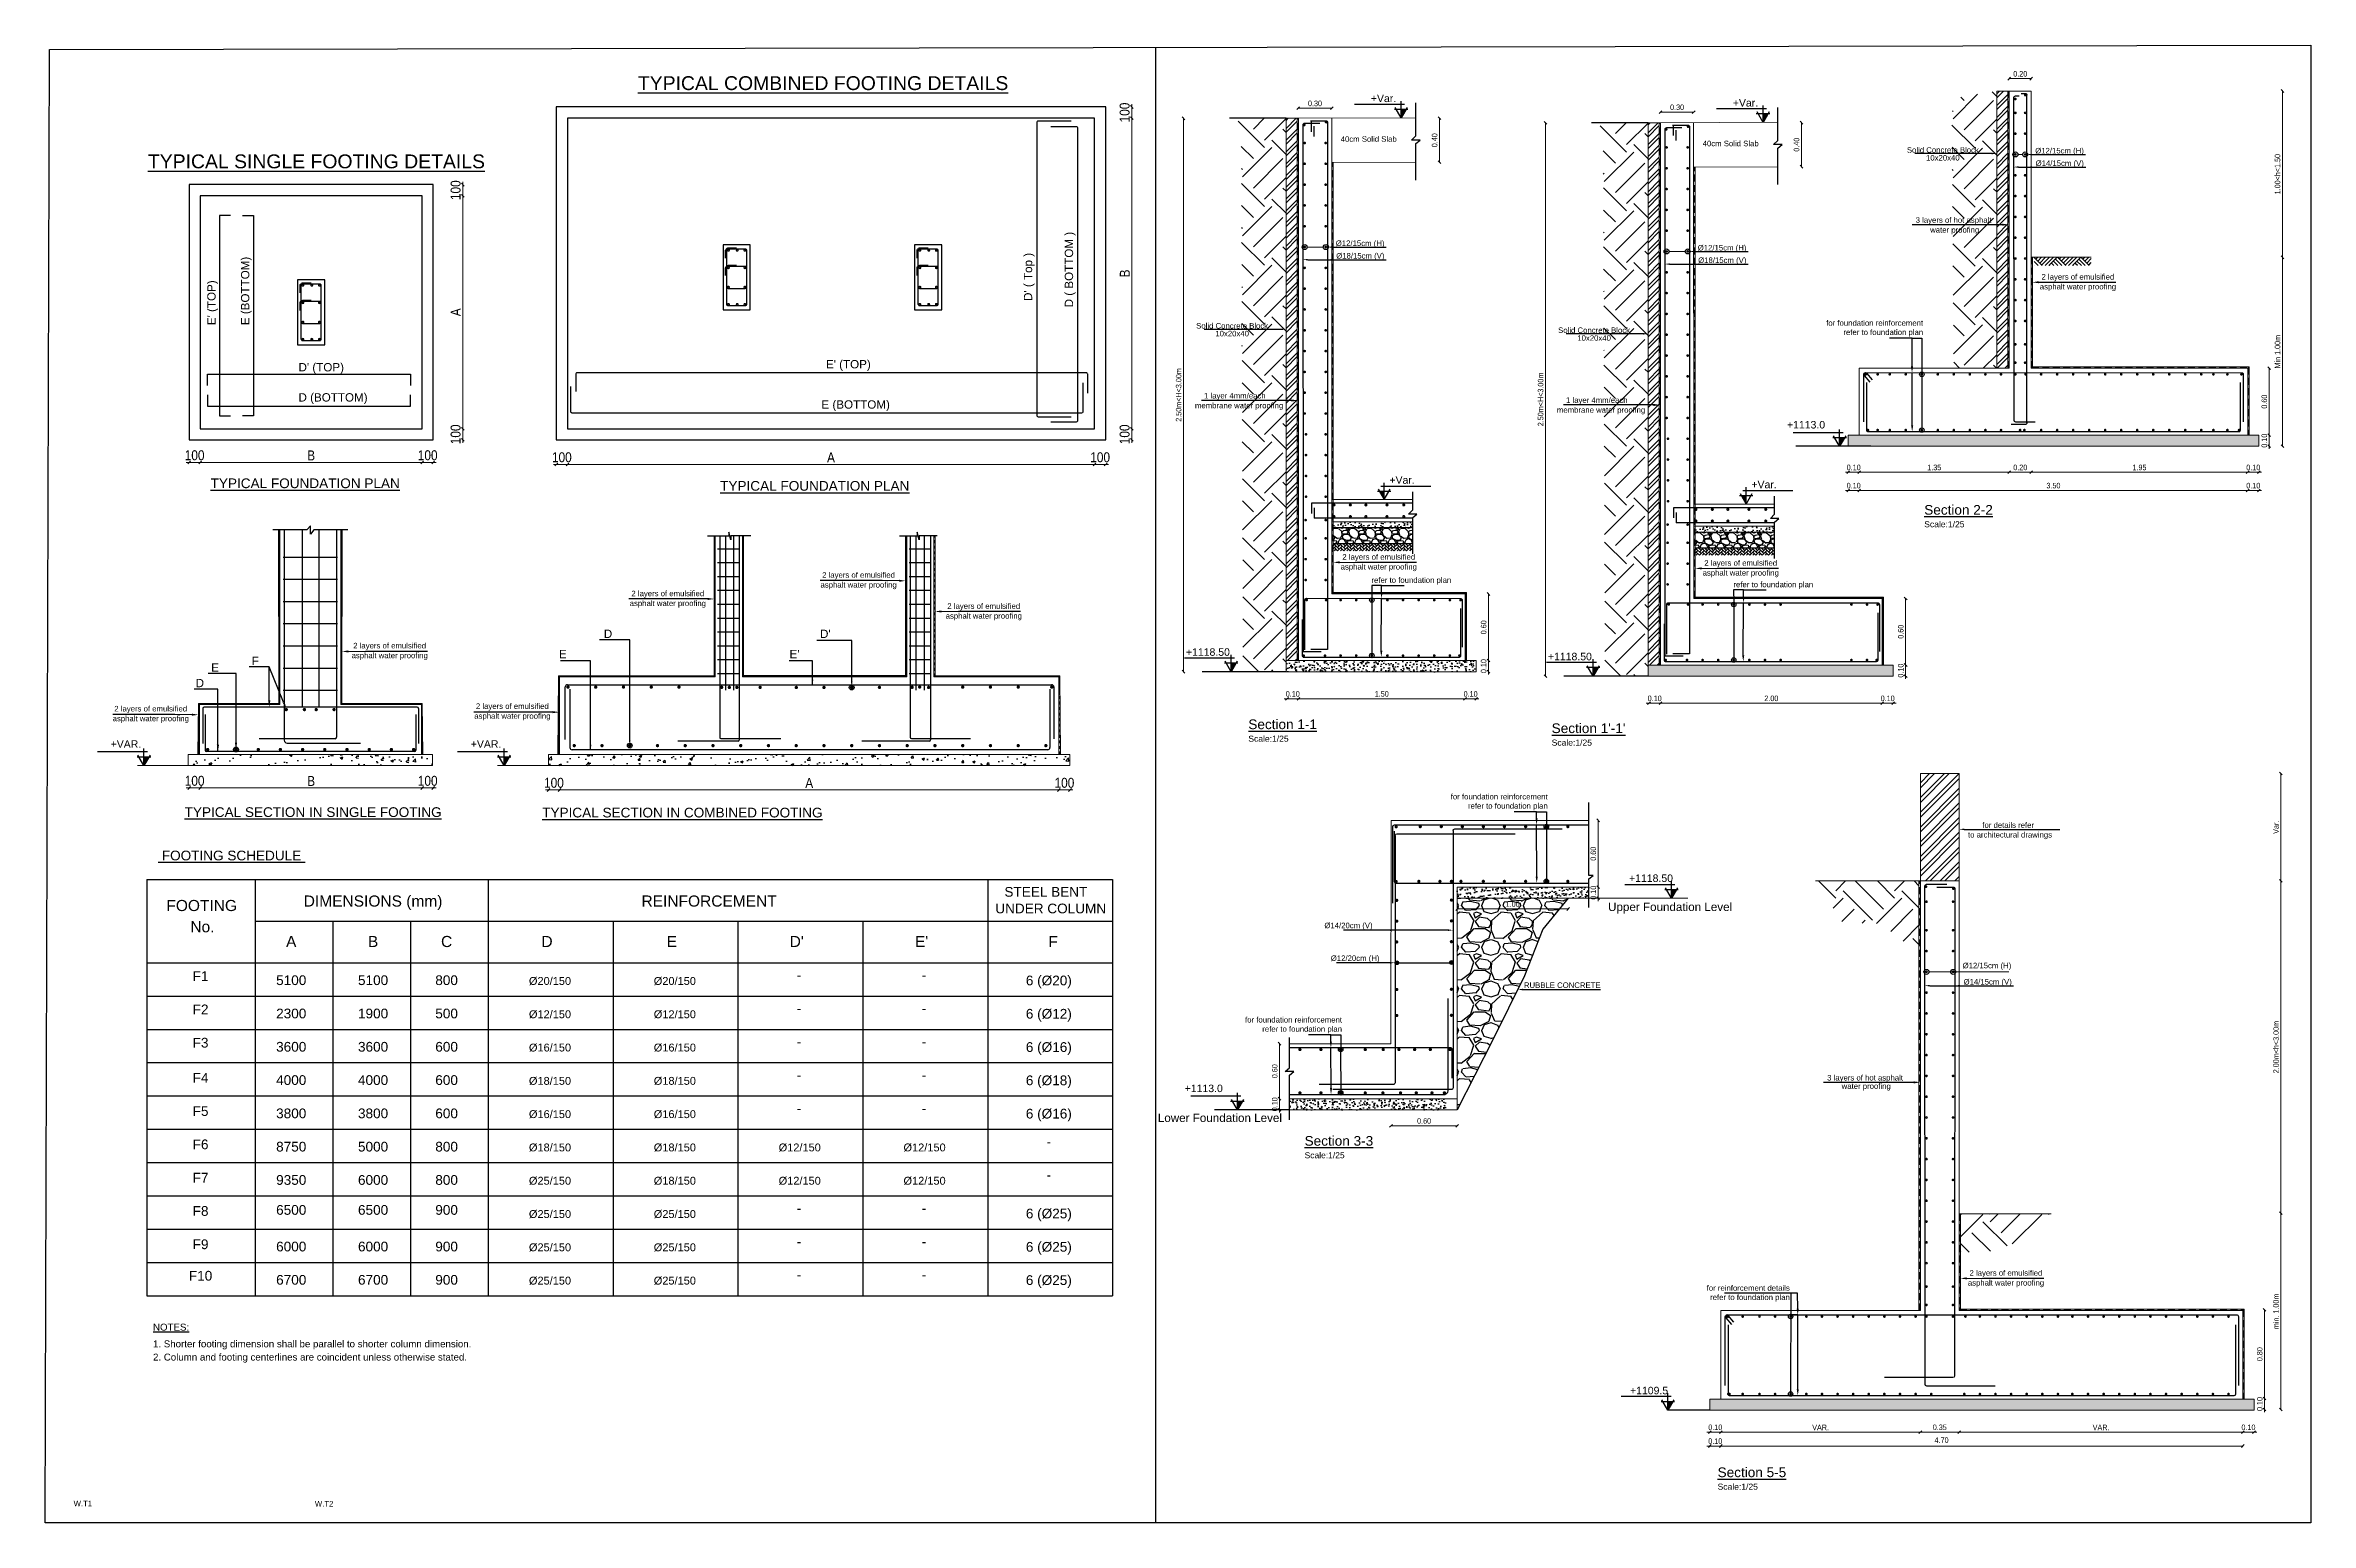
# Model space of a CAD drawing. Header units: metres. Extents: x -55 to 193, y -43 to 92.
# Drawn here: x 90.3 to 171.9, y 11.4 to 64.7 of the extents above; entities that cross this region are included whole.
import ezdxf
from ezdxf import colors
from ezdxf.entities.mleader import LeaderData, LeaderLine
from ezdxf.enums import TextEntityAlignment as Align
from ezdxf.math import Vec2, Vec3

# ---------------------------------------------------------------- set-up
doc = ezdxf.new("R2010")
doc.units = ezdxf.units.M
doc.header["$MEASUREMENT"] = 0
doc.linetypes.add('HIDDEN', pattern=[0.375, 0.25, -0.125])
for name, color, linetype in [('A-LEVELS', 9, 'Continuous'), ('HATCH', 8, 'Continuous'), ('S-BAR', 6, 'Continuous'), ('S-BAR DOT', 6, 'Continuous'), ('S-BLINDING LINE', 1, 'Continuous'), ('S-CONCRETE PLANS', 4, 'Continuous'), ('S-HATCH', 9, 'Continuous'), ('S-Leaders', 137, 'Continuous'), ('S-SCHEDULE', 20, 'Continuous'), ('S-Steel', 3, 'Continuous'), ('S-SYMPOLS', 6, 'Continuous'), ('S-TEXT MAIN TITLE', 2, 'Continuous'), ('S-TEXT SUB TITLE', 2, 'Continuous'), ('S-TEXT- BEAMS', 7, 'Continuous'), ('S-Text-Foundations', 7, 'Continuous'), ('S-Text-General', 7, 'Continuous'), ('S-WATER PROOF', 8, 'HIDDEN')]:
    doc.layers.add(name, color=color, linetype=linetype)
for name, color, linetype, lineweight in [('S-CONCRETE', 2, 'Continuous', 15), ('S-CONCRETE DETAILS', 2, 'Continuous', 15), ('S-DIMENSIONS', 134, 'Continuous', 13), ('S-TEXT-STEEL', 255, 'Continuous', 15)]:
    doc.layers.add(name, color=color, linetype=linetype, lineweight=lineweight)
doc.styles.add('ARIAL', font='arial.ttf')
doc.styles.add('Site 1-200 (m)', font='arial.ttf', dxfattribs={"width": 0.85, "height": 0.2})
doc.styles.get("Standard").update_dxf_attribs({"font": 'arial.ttf'})
doc.styles.add('Tahoma', font='arial.ttf')
doc.linetypes.add('ZIGZAG', pattern='A,0.0001,-0.2,[131,ltypeshp.shx,S=0.2,R=0,X=-0.2,Y=0],-0.4,[131,ltypeshp.shx,S=0.2,R=180,X=0.2,Y=0],-0.2', length=0.8001)
doc.dimstyles.new('1-25--', dxfattribs={"dimtxt": 0.36, "dimasz": 0.1, "dimexe": 0.144, "dimexo": 0.144, "dimgap": 0.072, "dimtad": 1, "dimlfac": 0.25, "dimzin": 1, "dimdsep": 46, "dimtxsty": 'Site 1-200 (m)', "dimblk": 'OBLIQUE', "dimcen": 90, "dimse1": 1, "dimse2": 1, "dimclrd": 256, "dimclrt": 256, "dimadec": 3, "dimazin": 0, "dimtfac": 1, "dimtix": 1, "dimtmove": 2, "dimatfit": 3, "dimfxl": 0.144, "dimtolj": 1, "dimlwd": -1, "dimarcsym": 0})
pattern_1 = [(45, (-31.8699, -3.9819), (2e-16, 2.12132), [1.5, -1.5]), (45, (-32.2676, -3.5841), (2e-16, 2.12132), [1.5, -1.5]), (45, (-32.6654, -3.1864), (2e-16, 2.12132), [1.5, -1.5]), (135, (-32.6654, -2.9212), (-2.12132, 4e-16), [1.5, -1.5]), (135, (-32.2676, -2.5234), (-2.12132, 4e-16), [1.5, -1.5]), (135, (-31.8699, -2.1257), (-2.12132, 4e-16), [1.5, -1.5])]

msp = doc.modelspace()

# ---------------------------------------------------------------- texts
at = {"layer": 'S-TEXT MAIN TITLE', "style": 'Tahoma'}
for s, p in [('%%UTYPICAL COMBINED FOOTING DETAILS', (118.312, 63.062)), ('%%UTYPICAL SINGLE FOOTING DETAILS', (100.053, 60.242))]:
    msp.add_text(s, height=0.5, dxfattribs=at).set_placement(p, align=Align.CENTER)
at = {"layer": 'S-TEXT SUB TITLE', "style": 'Tahoma'}
for s, p in [('%%UTYPICAL FOUNDATION PLAN', (96.239, 48.714)), ('%%UTYPICAL FOUNDATION PLAN', (114.602, 48.621)), ('%%UTYPICAL SECTION IN SINGLE FOOTING', (95.302, 36.862)), ('%%UTYPICAL SECTION IN COMBINED FOOTING', (108.189, 36.845))]:
    msp.add_text(s, height=0.35, dxfattribs=at).set_placement(p)
msp.add_text('%%U FOOTING SCHEDULE ', height=0.35, dxfattribs=at).set_placement((96.992, 35.298), align=Align.CENTER)
at = {"layer": 'S-TEXT SUB TITLE', "char_height": 0.35, "attachment_point": 2, "style": 'Tahoma'}
for s, insert, width in [('\\pxql;{\\LSection 2-2\\P\\H0.62857x;\\lScale:1/25}', (161.734, 48.107), 7.4741), ('\\pxql;{\\LSection 1-1\\P\\H0.62857x;\\lScale:1/25}', (140.532, 40.377, -7.168), 13.78777), ("\\pxql;{\\LSection 1'-1'\\P\\H0.62857x;\\lScale:1/25}", (151.464, 40.236, -26.423), 13.78777), ('\\pxql;{\\LSection 3-3 \\P\\H0.625x;\\lScale:1/25}', (142.938, 25.363), 14.546), ('\\pxql;{\\LSection 5-5\\P\\H0.62857x;\\lScale:1/25}', (157.444, 13.417), 13.78777)]:
    msp.add_mtext(s, dxfattribs=dict(at, insert=insert, width=width))
at = {"layer": 'S-TEXT- BEAMS', "ltscale": 0.05, "style": 'ARIAL'}
for s, p in [('W.T1', (91.303, 12.117)), ('W.T2', (99.996, 12.109))]:
    msp.add_text(s, height=0.2, dxfattribs=at).set_placement(p, align=Align.MIDDLE_LEFT)
at = {"layer": 'S-Text-Foundations', "style": 'Tahoma'}
for s, height, p in [('STEEL BENT', 0.35, (126.341, 33.988)), ('FOOTING', 0.4, (95.917, 33.471)), ('DIMENSIONS (mm)', 0.4, (102.094, 33.632)), ('REINFORCEMENT', 0.4, (114.205, 33.632)), ('UNDER COLUMN', 0.35, (126.516, 33.389)), ('No.', 0.4, (95.944, 32.707)), ('A', 0.4, (99.144, 32.174)), ('B', 0.4, (102.094, 32.174)), ('C', 0.4, (104.744, 32.174)), ('D', 0.4, (108.363, 32.174)), ('E', 0.4, (112.863, 32.174)), ("D'", 0.4, (117.363, 32.174)), ("E'", 0.4, (121.863, 32.174)), ('F', 0.4, (126.604, 32.174)), ('F1', 0.35, (95.877, 30.951)), ('5100', 0.35, (99.144, 30.804)), ('5100', 0.35, (102.094, 30.804)), ('800', 0.35, (104.744, 30.804)), ('-', 0.35, (117.448, 30.985)), ('-', 0.35, (121.948, 30.985)), ('6 (%%C20)', 0.35, (126.448, 30.794)), ('F2', 0.35, (95.877, 29.751)), ('2300', 0.35, (99.144, 29.604)), ('1900', 0.35, (102.094, 29.604)), ('500', 0.35, (104.744, 29.604)), ('-', 0.35, (117.448, 29.785)), ('-', 0.35, (121.948, 29.785)), ('6 (%%C12)', 0.35, (126.448, 29.594)), ('F3', 0.35, (95.877, 28.551)), ('3600', 0.35, (99.144, 28.404)), ('3600', 0.35, (102.094, 28.404)), ('600', 0.35, (104.744, 28.404)), ('-', 0.35, (117.448, 28.585)), ('-', 0.35, (121.948, 28.585)), ('6 (%%C16)', 0.35, (126.448, 28.394)), ('F4', 0.35, (95.877, 27.286)), ('4000', 0.35, (99.144, 27.204)), ('4000', 0.35, (102.094, 27.204)), ('600', 0.35, (104.744, 27.204)), ('-', 0.35, (117.448, 27.385)), ('-', 0.35, (121.948, 27.385)), ('6 (%%C18)', 0.35, (126.448, 27.194)), ('F5', 0.35, (95.877, 26.086)), ('3800', 0.35, (99.144, 26.004)), ('3800', 0.35, (102.094, 26.004)), ('600', 0.35, (104.744, 26.004)), ('-', 0.35, (117.448, 26.185)), ('-', 0.35, (121.948, 26.185)), ('6 (%%C16)', 0.35, (126.448, 25.994)), ('F6', 0.35, (95.877, 24.886)), ('8750', 0.35, (99.144, 24.804)), ('5000', 0.35, (102.094, 24.804)), ('800', 0.35, (104.744, 24.804)), ('-', 0.35, (126.448, 24.985)), ('F7', 0.35, (95.877, 23.686)), ('9350', 0.35, (99.144, 23.604)), ('6000', 0.35, (102.094, 23.604)), ('800', 0.35, (104.744, 23.604)), ('-', 0.35, (126.448, 23.785)), ('6500', 0.35, (99.144, 22.524)), ('6500', 0.35, (102.094, 22.524)), ('900', 0.35, (104.744, 22.524)), ('F8', 0.35, (95.877, 22.486)), ('-', 0.35, (117.448, 22.585)), ('-', 0.35, (121.948, 22.585)), ('6 (%%C25)', 0.35, (126.448, 22.394)), ('F9', 0.35, (95.877, 21.286)), ('6000', 0.35, (99.144, 21.204)), ('6000', 0.35, (102.094, 21.204)), ('900', 0.35, (104.744, 21.204)), ('-', 0.35, (117.448, 21.385)), ('-', 0.35, (121.948, 21.385)), ('6 (%%C25)', 0.35, (126.448, 21.194)), ('F10', 0.35, (95.877, 20.151)), ('6700', 0.35, (99.144, 20.004)), ('6700', 0.35, (102.094, 20.004)), ('900', 0.35, (104.744, 20.004)), ('-', 0.35, (117.448, 20.185)), ('-', 0.35, (121.948, 20.185)), ('6 (%%C25)', 0.35, (126.448, 19.994))]:
    msp.add_text(s, height=height, dxfattribs=at).set_placement(p, align=Align.CENTER)
at = {"layer": 'S-Text-General', "style": 'ARIAL'}
for s, height, p in [('%%C20/150', 0.2835, (108.47, 30.953)), ('%%C20/150', 0.2835, (112.97, 30.953)), ('%%C12/150', 0.2835, (108.47, 29.753)), ('%%C12/150', 0.2835, (112.97, 29.753)), ('%%C16/150', 0.2835, (108.47, 28.553)), ('%%C16/150', 0.2835, (112.97, 28.553)), ('%%C18/150', 0.2835, (108.47, 27.353)), ('%%C18/150', 0.2835, (112.97, 27.353)), ('%%C16/150', 0.2835, (108.47, 26.153)), ('%%C16/150', 0.2835, (112.97, 26.153)), ('%%C18/150', 0.2835, (108.47, 24.953)), ('%%C18/150', 0.2835, (112.97, 24.953)), ('%%C12/150', 0.2835, (117.47, 24.953)), ('%%C12/150', 0.2835, (121.97, 24.953)), ('%%C25/150', 0.2835, (108.47, 23.753)), ('%%C18/150', 0.2835, (112.97, 23.753)), ('%%C12/150', 0.2835, (117.47, 23.753)), ('%%C12/150', 0.2835, (121.97, 23.753)), ('%%C25/150', 0.2835, (108.47, 22.553)), ('%%C25/150', 0.2835, (112.97, 22.553)), ('%%C25/150', 0.2835, (108.47, 21.353)), ('%%C25/150', 0.2835, (112.97, 21.353)), ('%%C25/150', 0.2835, (108.47, 20.153)), ('%%C25/150', 0.2835, (112.97, 20.153)), ('1. Shorter footing dimension shall be parallel to shorter column dimension.', 0.25, (99.899, 17.84)), ('2. Column and footing centerlines are coincident unless otherwise stated.', 0.25, (99.822, 17.364))]:
    msp.add_text(s, height=height, dxfattribs=at).set_placement(p, align=Align.MIDDLE)
msp.add_text('%%UNOTES:', height=0.25, dxfattribs=at).set_placement((94.163, 18.349))
at = {"layer": 'S-TEXT-STEEL', "style": 'Tahoma'}
for s, height, p in [('40cm Solid Slab', 0.2, (136.967, 61.197, -652.947)), ('40cm Solid Slab', 0.2, (150.012, 61.036, -672.202)), ('3 layers of hot asphalt    ', 0.2, (157.688, 58.277)), ('water proofing', 0.2, (158.211, 57.923)), ('2 layers of emulsified   ', 0.2, (162.222, 56.23)), ('asphalt water proofing', 0.2, (162.162, 55.877)), ("D' (TOP)", 0.3, (99.406, 52.922)), ('D (BOTTOM)', 0.3, (99.406, 51.836)), ('membrane water proofing', 0.2, (131.714, 51.592, -7.168)), ('1 layer 4mm/each    ', 0.2, (132.041, 51.946, -7.168)), ('membrane water proofing', 0.2, (144.759, 51.432, -26.423)), ('1 layer 4mm/each    ', 0.2, (145.086, 51.786, -26.423)), ('asphalt water proofing', 0.2, (136.965, 45.781, -7.168)), ('2 layers of emulsified   ', 0.2, (137.026, 46.135, -7.168)), ('asphalt water proofing', 0.2, (150.01, 45.563, -26.423)), ('2 layers of emulsified   ', 0.2, (150.07, 45.917, -26.423)), ('2 layers of emulsified   ', 0.2, (111.403, 44.818)), ('asphalt water proofing', 0.2, (118.218, 45.131)), ('2 layers of emulsified   ', 0.2, (118.278, 45.484)), ('asphalt water proofing', 0.2, (111.343, 44.464)), ('asphalt water proofing', 0.2, (122.73, 44.01)), ('2 layers of emulsified   ', 0.2, (122.79, 44.364)), ('D', 0.3, (110.41, 43.314)), ("D'", 0.3, (118.202, 43.314)), ('F', 0.3, (97.721, 42.34)), ('asphalt water proofing', 0.2, (101.318, 42.584)), ('2 layers of emulsified   ', 0.2, (101.379, 42.938)), ('E', 0.3, (108.791, 42.584)), ("E'", 0.3, (117.102, 42.584)), ('D', 0.3, (95.699, 41.539)), ('E', 0.3, (96.259, 42.1)), ('2 layers of emulsified   ', 0.2, (92.768, 40.665)), ('2 layers of emulsified   ', 0.2, (105.8, 40.756)), ('asphalt water proofing', 0.2, (92.708, 40.311)), ('asphalt water proofing', 0.2, (105.74, 40.402)), ('3 layers of hot asphalt    ', 0.2, (154.498, 27.363)), ('water proofing', 0.2, (155.021, 27.061)), ('2 layers of emulsified   ', 0.2, (159.629, 20.327)), ('asphalt water proofing', 0.2, (159.569, 19.973))]:
    msp.add_text(s, height=height, dxfattribs=at).set_placement(p)
at = {"layer": 'S-TEXT-STEEL', "ltscale": 0.05, "style": 'ARIAL'}
for s, p in [('Solid Concrete Block', (158.668, 60.907)), ('10x20x40', (158.668, 60.621)), ('%%C12/15cm (H)', (162.873, 60.853)), ('%%C14/15cm (V)', (162.881, 60.401)), ('%%C12/15cm (H)', (137.666, 57.516, -7.168)), ('%%C18/15cm (V)', (137.674, 57.064, -7.168)), ('%%C12/15cm (H)', (150.711, 57.355, -26.423)), ('%%C18/15cm (V)', (150.719, 56.904, -26.423)), ('Solid Concrete Block', (133.054, 54.57, -7.168)), ('10x20x40', (133.054, 54.284, -7.168)), ('Solid Concrete Block', (146.099, 54.41, -26.423)), ('10x20x40', (146.099, 54.124, -26.423)), (' to architectural drawings', (161.05, 36.197)), ('for details refer ', (161.061, 36.573)), ('%%C14/20cm (V)', (137.248, 32.928)), ('%%C12/20cm (H)', (137.486, 31.747)), ('%%C12/15cm (H)', (160.258, 31.482)), ('%%C14/15cm (V)', (160.284, 30.896)), ('RUBBLE CONCRETE ', (144.99, 30.799))]:
    msp.add_text(s, height=0.2, dxfattribs=at).set_placement(p, align=Align.MIDDLE)
at = {"layer": 'S-TEXT-STEEL', "style": 'Tahoma'}
for s, p in [("D' ( Top )", (125.848, 56.328)), ('D ( BOTTOM )', (127.322, 56.591))]:
    msp.add_text(s, height=0.3, rotation=90, dxfattribs=at).set_placement(p, align=Align.CENTER)
for s, p in [('E (BOTTOM)', (97.634, 54.588)), ("E' (TOP)", (96.419, 54.588))]:
    msp.add_text(s, height=0.3, rotation=90, dxfattribs=at).set_placement(p)
for s, p in [("E' (TOP)", (119.223, 53.031)), ('E (BOTTOM)', (119.486, 51.58)), ('Upper Foundation Level', (148.839, 33.472)), ('Lower Foundation Level', (132.613, 25.869))]:
    msp.add_text(s, height=0.3, dxfattribs=at).set_placement(p, align=Align.CENTER)
at = {"layer": 'S-TEXT-STEEL', "ltscale": 0.05, "char_height": 0.2, "style": 'ARIAL'}
for s, insert, width, attachment_point in [('for foundation reinforcement refer to foundation plan', (157.957, 54.767, 0), 3.85808, 3), ('refer to foundation plan', (138.076, 45.501, -7.168), 3.13283, 1), ('refer to foundation plan', (151.121, 45.341, -26.423), 3.13283, 1), ('for foundation reinforcement refer to foundation plan', (144.427, 37.695, 0), 3.85808, 3), ('for foundation reinforcement refer to foundation plan', (137.014, 29.653, 0), 3.85808, 3), ('for reinforcement details refer to foundation plan', (153.153, 19.984, 0), 3.10678, 3)]:
    msp.add_mtext(s, dxfattribs=dict(at, insert=insert, width=width, attachment_point=attachment_point))

# ---------------------------------------------------------------- blocks, each defined once
blk = doc.blocks.new('LEV')
at = {"layer": 'A-LEVELS'}
blk.add_hatch(color=254, dxfattribs=at).paths.add_polyline_path([(0.117, 0.203), (0, 0.203), (0, 0)])
for p, q in [((0.081, 0.324), (-1.119, 0.324)), ((0, 0.203), (-0.162, 0.203)), ((0, 0), (-0.145, 0.251)), ((0, 0), (0, 0.405)), ((0.145, 0.251), (0, 0)), ((0.162, 0.203), (0, 0.203))]:
    blk.add_line(p, q, dxfattribs=at)
blk = doc.blocks.new('ELEVATION LEVEL')
at = {"layer": 'A-LEVELS', "xscale": -1}
blk.add_blockref('LEV', (0, 0), dxfattribs=at)
at = {"layer": 'A-LEVELS', "style": 'ARIAL'}
blk.add_attdef('+651.35', (0.113, 0.425), '', height=0.22, rotation=359.9993, dxfattribs=at)
blk = doc.blocks.new('_OBLIQUE')
at = {"color": 0, "linetype": 'ByBlock'}
blk.add_line((-0.5, -0.5), (0.5, 0.5), dxfattribs=at)
blk = doc.blocks.new('*D50')
at = {"layer": 'S-DIMENSIONS', "transparency": 16777216}
for p, q in [((108.697, 49.569), (108.597, 49.569)), ((108.697, 49.569), (109.097, 49.569)), ((109.097, 49.569), (109.197, 49.569))]:
    blk.add_line(p, q, dxfattribs=at)
at = {"layer": 'S-DIMENSIONS', "transparency": 16777216, "xscale": 0.1, "yscale": 0.1, "zscale": 0.1}
blk.add_blockref('_OBLIQUE', (108.697, 49.569), dxfattribs=at)
at = {"layer": 'S-DIMENSIONS', "transparency": 16777216, "xscale": 0.1, "yscale": 0.1, "zscale": 0.1, "rotation": 180}
blk.add_blockref('_OBLIQUE', (109.097, 49.569), dxfattribs=at)
at = {"layer": 'S-DIMENSIONS', "transparency": 16777216, "insert": (108.897, 49.825), "char_height": 0.36, "attachment_point": 5, "style": 'Site 1-200 (m)'}
blk.add_mtext('\\A1;100', dxfattribs=at)
blk = doc.blocks.new('*D51')
at = {"layer": 'S-DIMENSIONS', "transparency": 16777216}
blk.add_line((109.097, 49.569), (128.097, 49.569), dxfattribs=at)
at = {"layer": 'S-DIMENSIONS', "transparency": 16777216, "xscale": 0.1, "yscale": 0.1, "zscale": 0.1, "rotation": 180}
blk.add_blockref('_OBLIQUE', (109.097, 49.569), dxfattribs=at)
at = {"layer": 'S-DIMENSIONS', "transparency": 16777216, "xscale": 0.1, "yscale": 0.1, "zscale": 0.1}
blk.add_blockref('_OBLIQUE', (128.097, 49.569), dxfattribs=at)
at = {"layer": 'S-DIMENSIONS', "transparency": 16777216, "insert": (118.597, 49.821), "char_height": 0.36, "attachment_point": 5, "style": 'Site 1-200 (m)'}
blk.add_mtext('\\A1;A', dxfattribs=at)
blk = doc.blocks.new('*D52')
at = {"layer": 'S-DIMENSIONS', "transparency": 16777216}
for p, q in [((128.097, 49.569), (127.997, 49.569)), ((128.097, 49.569), (128.497, 49.569)), ((128.497, 49.569), (128.597, 49.569))]:
    blk.add_line(p, q, dxfattribs=at)
at = {"layer": 'S-DIMENSIONS', "transparency": 16777216, "xscale": 0.1, "yscale": 0.1, "zscale": 0.1}
blk.add_blockref('_OBLIQUE', (128.097, 49.569), dxfattribs=at)
at = {"layer": 'S-DIMENSIONS', "transparency": 16777216, "xscale": 0.1, "yscale": 0.1, "zscale": 0.1, "rotation": 180}
blk.add_blockref('_OBLIQUE', (128.497, 49.569), dxfattribs=at)
at = {"layer": 'S-DIMENSIONS', "transparency": 16777216, "insert": (128.297, 49.825), "char_height": 0.36, "attachment_point": 5, "style": 'Site 1-200 (m)'}
blk.add_mtext('\\A1;100', dxfattribs=at)
blk = doc.blocks.new('*D53')
at = {"layer": 'S-DIMENSIONS', "transparency": 16777216}
for p, q in [((95.462, 49.641), (95.362, 49.641)), ((95.462, 49.641), (95.862, 49.641)), ((95.862, 49.641), (95.962, 49.641))]:
    blk.add_line(p, q, dxfattribs=at)
at = {"layer": 'S-DIMENSIONS', "transparency": 16777216, "xscale": 0.1, "yscale": 0.1, "zscale": 0.1}
blk.add_blockref('_OBLIQUE', (95.462, 49.641), dxfattribs=at)
at = {"layer": 'S-DIMENSIONS', "transparency": 16777216, "xscale": 0.1, "yscale": 0.1, "zscale": 0.1, "rotation": 180}
blk.add_blockref('_OBLIQUE', (95.862, 49.641), dxfattribs=at)
at = {"layer": 'S-DIMENSIONS', "transparency": 16777216, "insert": (95.662, 49.897), "char_height": 0.36, "attachment_point": 5, "style": 'Site 1-200 (m)'}
blk.add_mtext('\\A1;100', dxfattribs=at)
blk = doc.blocks.new('*D54')
at = {"layer": 'S-DIMENSIONS', "transparency": 16777216}
blk.add_line((95.862, 49.641), (103.862, 49.641), dxfattribs=at)
at = {"layer": 'S-DIMENSIONS', "transparency": 16777216, "xscale": 0.1, "yscale": 0.1, "zscale": 0.1, "rotation": 180}
blk.add_blockref('_OBLIQUE', (95.862, 49.641), dxfattribs=at)
at = {"layer": 'S-DIMENSIONS', "transparency": 16777216, "xscale": 0.1, "yscale": 0.1, "zscale": 0.1}
blk.add_blockref('_OBLIQUE', (103.862, 49.641), dxfattribs=at)
at = {"layer": 'S-DIMENSIONS', "transparency": 16777216, "insert": (99.862, 49.893), "char_height": 0.36, "attachment_point": 5, "style": 'Site 1-200 (m)'}
blk.add_mtext('\\A1;B', dxfattribs=at)
blk = doc.blocks.new('*D55')
at = {"layer": 'S-DIMENSIONS', "transparency": 16777216}
for p, q in [((103.862, 49.641), (103.762, 49.641)), ((103.862, 49.641), (104.262, 49.641)), ((104.262, 49.641), (104.362, 49.641))]:
    blk.add_line(p, q, dxfattribs=at)
at = {"layer": 'S-DIMENSIONS', "transparency": 16777216, "xscale": 0.1, "yscale": 0.1, "zscale": 0.1}
blk.add_blockref('_OBLIQUE', (103.862, 49.641), dxfattribs=at)
at = {"layer": 'S-DIMENSIONS', "transparency": 16777216, "xscale": 0.1, "yscale": 0.1, "zscale": 0.1, "rotation": 180}
blk.add_blockref('_OBLIQUE', (104.262, 49.641), dxfattribs=at)
at = {"layer": 'S-DIMENSIONS', "transparency": 16777216, "insert": (104.062, 49.897), "char_height": 0.36, "attachment_point": 5, "style": 'Site 1-200 (m)'}
blk.add_mtext('\\A1;100', dxfattribs=at)
blk = doc.blocks.new('*D56')
at = {"layer": 'S-DIMENSIONS', "transparency": 16777216}
for p, q in [((105.326, 50.853), (105.326, 50.953)), ((105.326, 50.453), (105.326, 50.853)), ((105.326, 50.453), (105.326, 50.353))]:
    blk.add_line(p, q, dxfattribs=at)
at = {"layer": 'S-DIMENSIONS', "transparency": 16777216, "xscale": 0.1, "yscale": 0.1, "zscale": 0.1}
for p, rotation in [((105.326, 50.853), 270), ((105.326, 50.453), 90)]:
    blk.add_blockref('_OBLIQUE', p, dxfattribs=dict(at, rotation=rotation))
at = {"layer": 'S-DIMENSIONS', "transparency": 16777216, "insert": (105.07, 50.653), "char_height": 0.36, "attachment_point": 5, "rotation": 90, "style": 'Site 1-200 (m)'}
blk.add_mtext('\\A1;100', dxfattribs=at)
blk = doc.blocks.new('*D57')
at = {"layer": 'S-DIMENSIONS', "transparency": 16777216}
blk.add_line((105.326, 50.853), (105.326, 59.253), dxfattribs=at)
at = {"layer": 'S-DIMENSIONS', "transparency": 16777216, "xscale": 0.1, "yscale": 0.1, "zscale": 0.1}
for p, rotation in [((105.326, 59.253), 90), ((105.326, 50.853), 270)]:
    blk.add_blockref('_OBLIQUE', p, dxfattribs=dict(at, rotation=rotation))
at = {"layer": 'S-DIMENSIONS', "transparency": 16777216, "insert": (105.074, 55.053), "char_height": 0.36, "attachment_point": 5, "rotation": 90, "style": 'Site 1-200 (m)'}
blk.add_mtext('\\A1;A', dxfattribs=at)
blk = doc.blocks.new('*D58')
at = {"layer": 'S-DIMENSIONS', "transparency": 16777216}
for p, q in [((105.326, 59.653), (105.326, 59.753)), ((105.326, 59.253), (105.326, 59.653)), ((105.326, 59.253), (105.326, 59.153))]:
    blk.add_line(p, q, dxfattribs=at)
at = {"layer": 'S-DIMENSIONS', "transparency": 16777216, "xscale": 0.1, "yscale": 0.1, "zscale": 0.1}
for p, rotation in [((105.326, 59.653), 270), ((105.326, 59.253), 90)]:
    blk.add_blockref('_OBLIQUE', p, dxfattribs=dict(at, rotation=rotation))
at = {"layer": 'S-DIMENSIONS', "transparency": 16777216, "insert": (105.07, 59.453), "char_height": 0.36, "attachment_point": 5, "rotation": 90, "style": 'Site 1-200 (m)'}
blk.add_mtext('\\A1;100', dxfattribs=at)
blk = doc.blocks.new('*D59')
at = {"layer": 'S-DIMENSIONS', "transparency": 16777216}
for p, q in [((129.437, 50.853), (129.437, 50.953)), ((129.437, 50.453), (129.437, 50.853)), ((129.437, 50.453), (129.437, 50.353))]:
    blk.add_line(p, q, dxfattribs=at)
at = {"layer": 'S-DIMENSIONS', "transparency": 16777216, "xscale": 0.1, "yscale": 0.1, "zscale": 0.1}
for p, rotation in [((129.437, 50.853), 270), ((129.437, 50.453), 90)]:
    blk.add_blockref('_OBLIQUE', p, dxfattribs=dict(at, rotation=rotation))
at = {"layer": 'S-DIMENSIONS', "transparency": 16777216, "insert": (129.181, 50.653), "char_height": 0.36, "attachment_point": 5, "rotation": 90, "style": 'Site 1-200 (m)'}
blk.add_mtext('\\A1;100', dxfattribs=at)
blk = doc.blocks.new('*D60')
at = {"layer": 'S-DIMENSIONS', "transparency": 16777216}
blk.add_line((129.437, 50.853), (129.437, 62.053), dxfattribs=at)
at = {"layer": 'S-DIMENSIONS', "transparency": 16777216, "xscale": 0.1, "yscale": 0.1, "zscale": 0.1}
for p, rotation in [((129.437, 62.053), 90), ((129.437, 50.853), 270)]:
    blk.add_blockref('_OBLIQUE', p, dxfattribs=dict(at, rotation=rotation))
at = {"layer": 'S-DIMENSIONS', "transparency": 16777216, "insert": (129.185, 56.453), "char_height": 0.36, "attachment_point": 5, "rotation": 90, "style": 'Site 1-200 (m)'}
blk.add_mtext('\\A1;B', dxfattribs=at)
blk = doc.blocks.new('*D61')
at = {"layer": 'S-DIMENSIONS', "transparency": 16777216}
for p, q in [((129.437, 62.453), (129.437, 62.553)), ((129.437, 62.053), (129.437, 62.453)), ((129.437, 62.053), (129.437, 61.953))]:
    blk.add_line(p, q, dxfattribs=at)
at = {"layer": 'S-DIMENSIONS', "transparency": 16777216, "xscale": 0.1, "yscale": 0.1, "zscale": 0.1}
for p, rotation in [((129.437, 62.453), 270), ((129.437, 62.053), 90)]:
    blk.add_blockref('_OBLIQUE', p, dxfattribs=dict(at, rotation=rotation))
at = {"layer": 'S-DIMENSIONS', "transparency": 16777216, "insert": (129.181, 62.253), "char_height": 0.36, "attachment_point": 5, "rotation": 90, "style": 'Site 1-200 (m)'}
blk.add_mtext('\\A1;100', dxfattribs=at)
blk = doc.blocks.new('*D62')
at = {"layer": 'S-DIMENSIONS', "transparency": 16777216}
for p, q in [((95.462, 37.907), (95.362, 37.907)), ((95.462, 37.907), (95.862, 37.907)), ((95.862, 37.907), (95.962, 37.907))]:
    blk.add_line(p, q, dxfattribs=at)
at = {"layer": 'S-DIMENSIONS', "transparency": 16777216, "xscale": 0.1, "yscale": 0.1, "zscale": 0.1}
blk.add_blockref('_OBLIQUE', (95.462, 37.907), dxfattribs=at)
at = {"layer": 'S-DIMENSIONS', "transparency": 16777216, "xscale": 0.1, "yscale": 0.1, "zscale": 0.1, "rotation": 180}
blk.add_blockref('_OBLIQUE', (95.862, 37.907), dxfattribs=at)
at = {"layer": 'S-DIMENSIONS', "transparency": 16777216, "insert": (95.662, 38.163), "char_height": 0.36, "attachment_point": 5, "style": 'Site 1-200 (m)'}
blk.add_mtext('\\A1;100', dxfattribs=at)
blk = doc.blocks.new('*D63')
at = {"layer": 'S-DIMENSIONS', "transparency": 16777216}
blk.add_line((95.862, 37.907), (103.862, 37.907), dxfattribs=at)
at = {"layer": 'S-DIMENSIONS', "transparency": 16777216, "xscale": 0.1, "yscale": 0.1, "zscale": 0.1, "rotation": 180}
blk.add_blockref('_OBLIQUE', (95.862, 37.907), dxfattribs=at)
at = {"layer": 'S-DIMENSIONS', "transparency": 16777216, "xscale": 0.1, "yscale": 0.1, "zscale": 0.1}
blk.add_blockref('_OBLIQUE', (103.862, 37.907), dxfattribs=at)
at = {"layer": 'S-DIMENSIONS', "transparency": 16777216, "insert": (99.862, 38.159), "char_height": 0.36, "attachment_point": 5, "style": 'Site 1-200 (m)'}
blk.add_mtext('\\A1;B', dxfattribs=at)
blk = doc.blocks.new('*D64')
at = {"layer": 'S-DIMENSIONS', "transparency": 16777216}
for p, q in [((103.862, 37.907), (103.762, 37.907)), ((103.862, 37.907), (104.262, 37.907)), ((104.262, 37.907), (104.362, 37.907))]:
    blk.add_line(p, q, dxfattribs=at)
at = {"layer": 'S-DIMENSIONS', "transparency": 16777216, "xscale": 0.1, "yscale": 0.1, "zscale": 0.1}
blk.add_blockref('_OBLIQUE', (103.862, 37.907), dxfattribs=at)
at = {"layer": 'S-DIMENSIONS', "transparency": 16777216, "xscale": 0.1, "yscale": 0.1, "zscale": 0.1, "rotation": 180}
blk.add_blockref('_OBLIQUE', (104.262, 37.907), dxfattribs=at)
at = {"layer": 'S-DIMENSIONS', "transparency": 16777216, "insert": (104.062, 38.163), "char_height": 0.36, "attachment_point": 5, "style": 'Site 1-200 (m)'}
blk.add_mtext('\\A1;100', dxfattribs=at)
blk = doc.blocks.new('*D65')
at = {"layer": 'S-DIMENSIONS', "transparency": 16777216}
for p, q in [((108.412, 37.836), (108.312, 37.836)), ((108.412, 37.836), (108.812, 37.836)), ((108.812, 37.836), (108.912, 37.836))]:
    blk.add_line(p, q, dxfattribs=at)
at = {"layer": 'S-DIMENSIONS', "transparency": 16777216, "xscale": 0.1, "yscale": 0.1, "zscale": 0.1}
blk.add_blockref('_OBLIQUE', (108.412, 37.836), dxfattribs=at)
at = {"layer": 'S-DIMENSIONS', "transparency": 16777216, "xscale": 0.1, "yscale": 0.1, "zscale": 0.1, "rotation": 180}
blk.add_blockref('_OBLIQUE', (108.812, 37.836), dxfattribs=at)
at = {"layer": 'S-DIMENSIONS', "transparency": 16777216, "insert": (108.612, 38.091), "char_height": 0.36, "attachment_point": 5, "style": 'Site 1-200 (m)'}
blk.add_mtext('\\A1;100', dxfattribs=at)
blk = doc.blocks.new('*D66')
at = {"layer": 'S-DIMENSIONS', "transparency": 16777216}
blk.add_line((108.812, 37.836), (126.81, 37.836), dxfattribs=at)
at = {"layer": 'S-DIMENSIONS', "transparency": 16777216, "xscale": 0.1, "yscale": 0.1, "zscale": 0.1, "rotation": 180}
blk.add_blockref('_OBLIQUE', (108.812, 37.836), dxfattribs=at)
at = {"layer": 'S-DIMENSIONS', "transparency": 16777216, "xscale": 0.1, "yscale": 0.1, "zscale": 0.1}
blk.add_blockref('_OBLIQUE', (126.81, 37.836), dxfattribs=at)
at = {"layer": 'S-DIMENSIONS', "transparency": 16777216, "insert": (117.811, 38.088), "char_height": 0.36, "attachment_point": 5, "style": 'Site 1-200 (m)'}
blk.add_mtext('\\A1;A', dxfattribs=at)
blk = doc.blocks.new('*D67')
at = {"layer": 'S-DIMENSIONS', "transparency": 16777216}
for p, q in [((126.81, 37.836), (126.71, 37.836)), ((126.81, 37.836), (127.21, 37.836)), ((127.21, 37.836), (127.31, 37.836))]:
    blk.add_line(p, q, dxfattribs=at)
at = {"layer": 'S-DIMENSIONS', "transparency": 16777216, "xscale": 0.1, "yscale": 0.1, "zscale": 0.1}
blk.add_blockref('_OBLIQUE', (126.81, 37.836), dxfattribs=at)
at = {"layer": 'S-DIMENSIONS', "transparency": 16777216, "xscale": 0.1, "yscale": 0.1, "zscale": 0.1, "rotation": 180}
blk.add_blockref('_OBLIQUE', (127.21, 37.836), dxfattribs=at)
at = {"layer": 'S-DIMENSIONS', "transparency": 16777216, "insert": (127.01, 38.091), "char_height": 0.36, "attachment_point": 5, "style": 'Site 1-200 (m)'}
blk.add_mtext('\\A1;100', dxfattribs=at)
blk = doc.blocks.new('*D81')
at = {"layer": 'S-DIMENSIONS', "transparency": 16777216}
blk.add_line((135.447, 41.122), (141.447, 41.122), dxfattribs=at)
at = {"layer": 'S-DIMENSIONS', "transparency": 16777216, "xscale": 0.1, "yscale": 0.1, "zscale": 0.1, "rotation": 180}
blk.add_blockref('_OBLIQUE', (135.447, 41.122), dxfattribs=at)
at = {"layer": 'S-DIMENSIONS', "transparency": 16777216, "xscale": 0.1, "yscale": 0.1, "zscale": 0.1}
blk.add_blockref('_OBLIQUE', (141.447, 41.122), dxfattribs=at)
at = {"layer": 'S-DIMENSIONS', "transparency": 16777216, "insert": (138.447, 41.296), "char_height": 0.2, "attachment_point": 5, "style": 'Site 1-200 (m)'}
blk.add_mtext('\\A1;1.50', dxfattribs=at)
blk = doc.blocks.new('*D82')
at = {"layer": 'S-DIMENSIONS', "transparency": 16777216}
blk.add_line((142.292, 42.499), (142.292, 44.899), dxfattribs=at)
at = {"layer": 'S-DIMENSIONS', "transparency": 16777216, "xscale": 0.1, "yscale": 0.1, "zscale": 0.1}
for p, rotation in [((142.292, 44.899), 90), ((142.292, 42.499), 270)]:
    blk.add_blockref('_OBLIQUE', p, dxfattribs=dict(at, rotation=rotation))
at = {"layer": 'S-DIMENSIONS', "transparency": 16777216, "insert": (142.118, 43.699), "char_height": 0.2, "attachment_point": 5, "rotation": 90, "style": 'Site 1-200 (m)'}
blk.add_mtext('\\A1;0.60', dxfattribs=at)
blk = doc.blocks.new('*D83')
at = {"layer": 'S-DIMENSIONS', "transparency": 16777216}
blk.add_line((146.246, 36.739), (146.246, 34.332), dxfattribs=at)
at = {"layer": 'S-DIMENSIONS', "transparency": 16777216, "xscale": 0.1, "yscale": 0.1, "zscale": 0.1}
for p, rotation in [((146.246, 36.739), 90), ((146.246, 34.332), 270)]:
    blk.add_blockref('_OBLIQUE', p, dxfattribs=dict(at, rotation=rotation))
at = {"layer": 'S-DIMENSIONS', "transparency": 16777216, "insert": (146.072, 35.536), "char_height": 0.2, "attachment_point": 5, "rotation": 90, "style": 'Site 1-200 (m)'}
blk.add_mtext('\\A1;0.60', dxfattribs=at)
blk = doc.blocks.new('*D84')
at = {"layer": 'S-DIMENSIONS', "transparency": 16777216}
for p, q in [((146.246, 34.332), (146.246, 34.432)), ((146.246, 34.332), (146.246, 33.932)), ((146.246, 33.932), (146.246, 33.832))]:
    blk.add_line(p, q, dxfattribs=at)
at = {"layer": 'S-DIMENSIONS', "transparency": 16777216, "xscale": 0.1, "yscale": 0.1, "zscale": 0.1}
for p, rotation in [((146.246, 34.332), 270), ((146.246, 33.932), 90)]:
    blk.add_blockref('_OBLIQUE', p, dxfattribs=dict(at, rotation=rotation))
at = {"layer": 'S-DIMENSIONS', "transparency": 16777216, "insert": (146.072, 34.132), "char_height": 0.2, "attachment_point": 5, "rotation": 90, "style": 'Site 1-200 (m)'}
blk.add_mtext('\\A1;0.10', dxfattribs=at)
blk = doc.blocks.new('*D85')
at = {"layer": 'S-DIMENSIONS', "transparency": 16777216}
blk.add_line((141.165, 33.547), (145.163, 33.547), dxfattribs=at)
at = {"layer": 'S-DIMENSIONS', "transparency": 16777216, "xscale": 0.1, "yscale": 0.1, "zscale": 0.1, "rotation": 180}
blk.add_blockref('_OBLIQUE', (141.165, 33.547), dxfattribs=at)
at = {"layer": 'S-DIMENSIONS', "transparency": 16777216, "xscale": 0.1, "yscale": 0.1, "zscale": 0.1}
blk.add_blockref('_OBLIQUE', (145.163, 33.547), dxfattribs=at)
at = {"layer": 'S-DIMENSIONS', "transparency": 16777216, "insert": (143.164, 33.722), "char_height": 0.2, "attachment_point": 5, "style": 'Site 1-200 (m)'}
blk.add_mtext('\\A1;1.00', dxfattribs=at)
blk = doc.blocks.new('*D86')
at = {"layer": 'S-DIMENSIONS', "transparency": 16777216}
blk.add_line((134.763, 28.69), (134.763, 26.707), dxfattribs=at)
at = {"layer": 'S-DIMENSIONS', "transparency": 16777216, "xscale": 0.1, "yscale": 0.1, "zscale": 0.1}
for p, rotation in [((134.763, 28.69), 90), ((134.763, 26.707), 270)]:
    blk.add_blockref('_OBLIQUE', p, dxfattribs=dict(at, rotation=rotation))
at = {"layer": 'S-DIMENSIONS', "transparency": 16777216, "insert": (134.589, 27.699), "char_height": 0.2, "attachment_point": 5, "rotation": 90, "style": 'Site 1-200 (m)'}
blk.add_mtext('\\A1;0.60', dxfattribs=at)
blk = doc.blocks.new('*D87')
at = {"layer": 'S-DIMENSIONS', "transparency": 16777216}
for p, q in [((134.763, 26.707), (134.763, 26.807)), ((134.763, 26.707), (134.763, 26.307)), ((134.763, 26.307), (134.763, 26.207))]:
    blk.add_line(p, q, dxfattribs=at)
at = {"layer": 'S-DIMENSIONS', "transparency": 16777216, "xscale": 0.1, "yscale": 0.1, "zscale": 0.1}
for p, rotation in [((134.763, 26.707), 270), ((134.763, 26.307), 90)]:
    blk.add_blockref('_OBLIQUE', p, dxfattribs=dict(at, rotation=rotation))
at = {"layer": 'S-DIMENSIONS', "transparency": 16777216, "insert": (134.589, 26.507), "char_height": 0.2, "attachment_point": 5, "rotation": 90, "style": 'Site 1-200 (m)'}
blk.add_mtext('\\A1;0.10', dxfattribs=at)
blk = doc.blocks.new('*D182')
at = {"layer": 'S-DIMENSIONS', "transparency": 16777216}
for p, q in [((135.033, 41.122), (134.933, 41.122)), ((135.447, 41.122), (135.033, 41.122)), ((135.447, 41.122), (135.547, 41.122))]:
    blk.add_line(p, q, dxfattribs=at)
at = {"layer": 'S-DIMENSIONS', "transparency": 16777216, "xscale": 0.1, "yscale": 0.1, "zscale": 0.1}
blk.add_blockref('_OBLIQUE', (135.033, 41.122), dxfattribs=at)
at = {"layer": 'S-DIMENSIONS', "transparency": 16777216, "xscale": 0.1, "yscale": 0.1, "zscale": 0.1, "rotation": 180}
blk.add_blockref('_OBLIQUE', (135.447, 41.122), dxfattribs=at)
at = {"layer": 'S-DIMENSIONS', "transparency": 16777216, "insert": (135.24, 41.296), "char_height": 0.2, "attachment_point": 5, "style": 'Site 1-200 (m)'}
blk.add_mtext('\\A1;0.10', dxfattribs=at)
blk = doc.blocks.new('*D183')
at = {"layer": 'S-DIMENSIONS', "transparency": 16777216}
for p, q in [((142.292, 42.499), (142.292, 42.599)), ((142.292, 42.499), (142.292, 42.099)), ((142.292, 42.099), (142.292, 41.999))]:
    blk.add_line(p, q, dxfattribs=at)
at = {"layer": 'S-DIMENSIONS', "transparency": 16777216, "xscale": 0.1, "yscale": 0.1, "zscale": 0.1}
for p, rotation in [((142.292, 42.499), 270), ((142.292, 42.099), 90)]:
    blk.add_blockref('_OBLIQUE', p, dxfattribs=dict(at, rotation=rotation))
at = {"layer": 'S-DIMENSIONS', "transparency": 16777216, "insert": (142.118, 42.299), "char_height": 0.2, "attachment_point": 5, "rotation": 90, "style": 'Site 1-200 (m)'}
blk.add_mtext('\\A1;0.10', dxfattribs=at)
blk = doc.blocks.new('S-Close')
at = {"layer": 'S-Steel'}
blk.add_lwpolyline([(-0.253, -0.202), (-0.05, 0.038, -0.908352), (0.044, -0.041), (-0.159, -0.282)], format="xyb", dxfattribs=at)
blk = doc.blocks.new('*D211')
at = {"layer": 'S-DIMENSIONS', "transparency": 16777216}
blk.add_line((161.854, 63.473), (161.061, 63.473), dxfattribs=at)
at = {"layer": 'S-DIMENSIONS', "transparency": 16777216, "xscale": 0.1, "yscale": 0.1, "zscale": 0.1, "rotation": 180}
blk.add_blockref('_OBLIQUE', (161.061, 63.473), dxfattribs=at)
at = {"layer": 'S-DIMENSIONS', "transparency": 16777216, "xscale": 0.1, "yscale": 0.1, "zscale": 0.1}
blk.add_blockref('_OBLIQUE', (161.854, 63.473), dxfattribs=at)
at = {"layer": 'S-DIMENSIONS', "transparency": 16777216, "insert": (161.457, 63.647), "char_height": 0.2, "attachment_point": 5, "style": 'Site 1-200 (m)'}
blk.add_mtext('\\A1;0.20', dxfattribs=at)
blk = doc.blocks.new('*D212')
at = {"layer": 'S-DIMENSIONS', "transparency": 16777216}
for p, q in [((155.255, 49.286), (155.155, 49.286)), ((155.255, 49.286), (155.655, 49.286)), ((155.655, 49.286), (155.755, 49.286))]:
    blk.add_line(p, q, dxfattribs=at)
at = {"layer": 'S-DIMENSIONS', "transparency": 16777216, "xscale": 0.1, "yscale": 0.1, "zscale": 0.1}
blk.add_blockref('_OBLIQUE', (155.255, 49.286), dxfattribs=at)
at = {"layer": 'S-DIMENSIONS', "transparency": 16777216, "xscale": 0.1, "yscale": 0.1, "zscale": 0.1, "rotation": 180}
blk.add_blockref('_OBLIQUE', (155.655, 49.286), dxfattribs=at)
at = {"layer": 'S-DIMENSIONS', "transparency": 16777216, "insert": (155.455, 49.46), "char_height": 0.2, "attachment_point": 5, "style": 'Site 1-200 (m)'}
blk.add_mtext('\\A1;0.10', dxfattribs=at)
blk = doc.blocks.new('*D213')
at = {"layer": 'S-DIMENSIONS', "transparency": 16777216}
blk.add_line((155.655, 49.286), (161.061, 49.286), dxfattribs=at)
at = {"layer": 'S-DIMENSIONS', "transparency": 16777216, "xscale": 0.1, "yscale": 0.1, "zscale": 0.1, "rotation": 180}
blk.add_blockref('_OBLIQUE', (155.655, 49.286), dxfattribs=at)
at = {"layer": 'S-DIMENSIONS', "transparency": 16777216, "xscale": 0.1, "yscale": 0.1, "zscale": 0.1}
blk.add_blockref('_OBLIQUE', (161.061, 49.286), dxfattribs=at)
at = {"layer": 'S-DIMENSIONS', "transparency": 16777216, "insert": (158.358, 49.46), "char_height": 0.2, "attachment_point": 5, "style": 'Site 1-200 (m)'}
blk.add_mtext('\\A1;1.35', dxfattribs=at)
blk = doc.blocks.new('*D214')
at = {"layer": 'S-DIMENSIONS', "transparency": 16777216}
blk.add_line((161.061, 49.286), (161.854, 49.286), dxfattribs=at)
at = {"layer": 'S-DIMENSIONS', "transparency": 16777216, "xscale": 0.1, "yscale": 0.1, "zscale": 0.1, "rotation": 180}
blk.add_blockref('_OBLIQUE', (161.061, 49.286), dxfattribs=at)
at = {"layer": 'S-DIMENSIONS', "transparency": 16777216, "xscale": 0.1, "yscale": 0.1, "zscale": 0.1}
blk.add_blockref('_OBLIQUE', (161.854, 49.286), dxfattribs=at)
at = {"layer": 'S-DIMENSIONS', "transparency": 16777216, "insert": (161.457, 49.46), "char_height": 0.2, "attachment_point": 5, "style": 'Site 1-200 (m)'}
blk.add_mtext('\\A1;0.20', dxfattribs=at)
blk = doc.blocks.new('*D215')
at = {"layer": 'S-DIMENSIONS', "transparency": 16777216}
blk.add_line((161.854, 49.286), (169.654, 49.286), dxfattribs=at)
at = {"layer": 'S-DIMENSIONS', "transparency": 16777216, "xscale": 0.1, "yscale": 0.1, "zscale": 0.1, "rotation": 180}
blk.add_blockref('_OBLIQUE', (161.854, 49.286), dxfattribs=at)
at = {"layer": 'S-DIMENSIONS', "transparency": 16777216, "xscale": 0.1, "yscale": 0.1, "zscale": 0.1}
blk.add_blockref('_OBLIQUE', (169.654, 49.286), dxfattribs=at)
at = {"layer": 'S-DIMENSIONS', "transparency": 16777216, "insert": (165.754, 49.46), "char_height": 0.2, "attachment_point": 5, "style": 'Site 1-200 (m)'}
blk.add_mtext('\\A1;1.95', dxfattribs=at)
blk = doc.blocks.new('*D216')
at = {"layer": 'S-DIMENSIONS', "transparency": 16777216}
for p, q in [((169.654, 49.286), (169.554, 49.286)), ((169.654, 49.286), (170.054, 49.286)), ((170.054, 49.286), (170.154, 49.286))]:
    blk.add_line(p, q, dxfattribs=at)
at = {"layer": 'S-DIMENSIONS', "transparency": 16777216, "xscale": 0.1, "yscale": 0.1, "zscale": 0.1}
blk.add_blockref('_OBLIQUE', (169.654, 49.286), dxfattribs=at)
at = {"layer": 'S-DIMENSIONS', "transparency": 16777216, "xscale": 0.1, "yscale": 0.1, "zscale": 0.1, "rotation": 180}
blk.add_blockref('_OBLIQUE', (170.054, 49.286), dxfattribs=at)
at = {"layer": 'S-DIMENSIONS', "transparency": 16777216, "insert": (169.854, 49.46), "char_height": 0.2, "attachment_point": 5, "style": 'Site 1-200 (m)'}
blk.add_mtext('\\A1;0.10', dxfattribs=at)
blk = doc.blocks.new('*D217')
at = {"layer": 'S-DIMENSIONS', "transparency": 16777216}
for p, q in [((155.255, 48.63), (155.155, 48.63)), ((155.255, 48.63), (155.655, 48.63)), ((155.655, 48.63), (155.755, 48.63))]:
    blk.add_line(p, q, dxfattribs=at)
at = {"layer": 'S-DIMENSIONS', "transparency": 16777216, "xscale": 0.1, "yscale": 0.1, "zscale": 0.1}
blk.add_blockref('_OBLIQUE', (155.255, 48.63), dxfattribs=at)
at = {"layer": 'S-DIMENSIONS', "transparency": 16777216, "xscale": 0.1, "yscale": 0.1, "zscale": 0.1, "rotation": 180}
blk.add_blockref('_OBLIQUE', (155.655, 48.63), dxfattribs=at)
at = {"layer": 'S-DIMENSIONS', "transparency": 16777216, "insert": (155.455, 48.804), "char_height": 0.2, "attachment_point": 5, "style": 'Site 1-200 (m)'}
blk.add_mtext('\\A1;0.10', dxfattribs=at)
blk = doc.blocks.new('*D218')
at = {"layer": 'S-DIMENSIONS', "transparency": 16777216}
blk.add_line((155.655, 48.63), (169.654, 48.63), dxfattribs=at)
at = {"layer": 'S-DIMENSIONS', "transparency": 16777216, "xscale": 0.1, "yscale": 0.1, "zscale": 0.1, "rotation": 180}
blk.add_blockref('_OBLIQUE', (155.655, 48.63), dxfattribs=at)
at = {"layer": 'S-DIMENSIONS', "transparency": 16777216, "xscale": 0.1, "yscale": 0.1, "zscale": 0.1}
blk.add_blockref('_OBLIQUE', (169.654, 48.63), dxfattribs=at)
at = {"layer": 'S-DIMENSIONS', "transparency": 16777216, "insert": (162.654, 48.804), "char_height": 0.2, "attachment_point": 5, "style": 'Site 1-200 (m)'}
blk.add_mtext('\\A1;3.50', dxfattribs=at)
blk = doc.blocks.new('*D219')
at = {"layer": 'S-DIMENSIONS', "transparency": 16777216}
for p, q in [((169.654, 48.63), (169.554, 48.63)), ((169.654, 48.63), (170.054, 48.63)), ((170.054, 48.63), (170.154, 48.63))]:
    blk.add_line(p, q, dxfattribs=at)
at = {"layer": 'S-DIMENSIONS', "transparency": 16777216, "xscale": 0.1, "yscale": 0.1, "zscale": 0.1}
blk.add_blockref('_OBLIQUE', (169.654, 48.63), dxfattribs=at)
at = {"layer": 'S-DIMENSIONS', "transparency": 16777216, "xscale": 0.1, "yscale": 0.1, "zscale": 0.1, "rotation": 180}
blk.add_blockref('_OBLIQUE', (170.054, 48.63), dxfattribs=at)
at = {"layer": 'S-DIMENSIONS', "transparency": 16777216, "insert": (169.854, 48.804), "char_height": 0.2, "attachment_point": 5, "style": 'Site 1-200 (m)'}
blk.add_mtext('\\A1;0.10', dxfattribs=at)
blk = doc.blocks.new('*D220')
at = {"layer": 'S-DIMENSIONS', "transparency": 16777216}
blk.add_line((170.428, 50.626), (170.428, 53.037), dxfattribs=at)
at = {"layer": 'S-DIMENSIONS', "transparency": 16777216, "xscale": 0.1, "yscale": 0.1, "zscale": 0.1}
for p, rotation in [((170.428, 53.037), 90), ((170.428, 50.626), 270)]:
    blk.add_blockref('_OBLIQUE', p, dxfattribs=dict(at, rotation=rotation))
at = {"layer": 'S-DIMENSIONS', "transparency": 16777216, "insert": (170.254, 51.832), "char_height": 0.2, "attachment_point": 5, "rotation": 90, "style": 'Site 1-200 (m)'}
blk.add_mtext('\\A1;0.60', dxfattribs=at)
blk = doc.blocks.new('*D221')
at = {"layer": 'S-DIMENSIONS', "transparency": 16777216}
for p, q in [((170.428, 50.626), (170.428, 50.726)), ((170.428, 50.626), (170.428, 50.226)), ((170.428, 50.226), (170.428, 50.126))]:
    blk.add_line(p, q, dxfattribs=at)
at = {"layer": 'S-DIMENSIONS', "transparency": 16777216, "xscale": 0.1, "yscale": 0.1, "zscale": 0.1}
for p, rotation in [((170.428, 50.626), 270), ((170.428, 50.226), 90)]:
    blk.add_blockref('_OBLIQUE', p, dxfattribs=dict(at, rotation=rotation))
at = {"layer": 'S-DIMENSIONS', "transparency": 16777216, "insert": (170.254, 50.426), "char_height": 0.2, "attachment_point": 5, "rotation": 90, "style": 'Site 1-200 (m)'}
blk.add_mtext('\\A1;0.10', dxfattribs=at)
blk = doc.blocks.new('*D222')
at = {"layer": 'S-DIMENSIONS', "transparency": 16777216}
blk.add_line((170.905, 57.035), (170.905, 63.028), dxfattribs=at)
at = {"layer": 'S-DIMENSIONS', "transparency": 16777216, "xscale": 0.1, "yscale": 0.1, "zscale": 0.1}
for p, rotation in [((170.905, 63.028), 90), ((170.905, 57.035), 270)]:
    blk.add_blockref('_OBLIQUE', p, dxfattribs=dict(at, rotation=rotation))
at = {"layer": 'S-DIMENSIONS', "transparency": 16777216, "insert": (170.731, 60.031), "char_height": 0.2, "attachment_point": 5, "rotation": 90, "style": 'Site 1-200 (m)'}
blk.add_mtext('\\A1;1.00<h<1.50', dxfattribs=at)
blk = doc.blocks.new('*D210')
at = {"layer": 'S-DIMENSIONS', "transparency": 16777216}
blk.add_line((170.905, 57.035), (170.905, 50.226), dxfattribs=at)
at = {"layer": 'S-DIMENSIONS', "transparency": 16777216, "xscale": 0.1, "yscale": 0.1, "zscale": 0.1}
for p, rotation in [((170.905, 57.035), 90), ((170.905, 50.226), 270)]:
    blk.add_blockref('_OBLIQUE', p, dxfattribs=dict(at, rotation=rotation))
at = {"layer": 'S-DIMENSIONS', "transparency": 16777216, "insert": (170.731, 53.631), "char_height": 0.2, "attachment_point": 5, "rotation": 90, "style": 'Site 1-200 (m)'}
blk.add_mtext('\\A1;Min 1.00m', dxfattribs=at)
blk = doc.blocks.new('*D225')
at = {"layer": 'S-DIMENSIONS', "transparency": 16777216}
blk.add_line((148.492, 40.962), (156.481, 40.962), dxfattribs=at)
at = {"layer": 'S-DIMENSIONS', "transparency": 16777216, "xscale": 0.1, "yscale": 0.1, "zscale": 0.1, "rotation": 180}
blk.add_blockref('_OBLIQUE', (148.492, 40.962), dxfattribs=at)
at = {"layer": 'S-DIMENSIONS', "transparency": 16777216, "xscale": 0.1, "yscale": 0.1, "zscale": 0.1}
blk.add_blockref('_OBLIQUE', (156.481, 40.962), dxfattribs=at)
at = {"layer": 'S-DIMENSIONS', "transparency": 16777216, "insert": (152.487, 41.136), "char_height": 0.2, "attachment_point": 5, "style": 'Site 1-200 (m)'}
blk.add_mtext('\\A1;2.00', dxfattribs=at)
blk = doc.blocks.new('*D226')
at = {"layer": 'S-DIMENSIONS', "transparency": 16777216}
blk.add_line((157.326, 42.339), (157.326, 44.739), dxfattribs=at)
at = {"layer": 'S-DIMENSIONS', "transparency": 16777216, "xscale": 0.1, "yscale": 0.1, "zscale": 0.1}
for p, rotation in [((157.326, 44.739), 90), ((157.326, 42.339), 270)]:
    blk.add_blockref('_OBLIQUE', p, dxfattribs=dict(at, rotation=rotation))
at = {"layer": 'S-DIMENSIONS', "transparency": 16777216, "insert": (157.152, 43.539), "char_height": 0.2, "attachment_point": 5, "rotation": 90, "style": 'Site 1-200 (m)'}
blk.add_mtext('\\A1;0.60', dxfattribs=at)
blk = doc.blocks.new('*D223')
at = {"layer": 'S-DIMENSIONS', "transparency": 16777216}
for p, q in [((148.078, 40.962), (147.978, 40.962)), ((148.492, 40.962), (148.078, 40.962)), ((148.492, 40.962), (148.592, 40.962))]:
    blk.add_line(p, q, dxfattribs=at)
at = {"layer": 'S-DIMENSIONS', "transparency": 16777216, "xscale": 0.1, "yscale": 0.1, "zscale": 0.1}
blk.add_blockref('_OBLIQUE', (148.078, 40.962), dxfattribs=at)
at = {"layer": 'S-DIMENSIONS', "transparency": 16777216, "xscale": 0.1, "yscale": 0.1, "zscale": 0.1, "rotation": 180}
blk.add_blockref('_OBLIQUE', (148.492, 40.962), dxfattribs=at)
at = {"layer": 'S-DIMENSIONS', "transparency": 16777216, "insert": (148.285, 41.136), "char_height": 0.2, "attachment_point": 5, "style": 'Site 1-200 (m)'}
blk.add_mtext('\\A1;0.10', dxfattribs=at)
blk = doc.blocks.new('*D224')
at = {"layer": 'S-DIMENSIONS', "transparency": 16777216}
for p, q in [((157.326, 42.339), (157.326, 42.439)), ((157.326, 42.339), (157.326, 41.939)), ((157.326, 41.939), (157.326, 41.839))]:
    blk.add_line(p, q, dxfattribs=at)
at = {"layer": 'S-DIMENSIONS', "transparency": 16777216, "xscale": 0.1, "yscale": 0.1, "zscale": 0.1}
for p, rotation in [((157.326, 42.339), 270), ((157.326, 41.939), 90)]:
    blk.add_blockref('_OBLIQUE', p, dxfattribs=dict(at, rotation=rotation))
at = {"layer": 'S-DIMENSIONS', "transparency": 16777216, "insert": (157.152, 42.139), "char_height": 0.2, "attachment_point": 5, "rotation": 90, "style": 'Site 1-200 (m)'}
blk.add_mtext('\\A1;0.10', dxfattribs=at)
blk = doc.blocks.new('*D227')
at = {"layer": 'S-DIMENSIONS', "transparency": 16777216}
for p, q in [((156.481, 40.962), (156.381, 40.962)), ((156.481, 40.962), (156.881, 40.962)), ((156.881, 40.962), (156.981, 40.962))]:
    blk.add_line(p, q, dxfattribs=at)
at = {"layer": 'S-DIMENSIONS', "transparency": 16777216, "xscale": 0.1, "yscale": 0.1, "zscale": 0.1}
blk.add_blockref('_OBLIQUE', (156.481, 40.962), dxfattribs=at)
at = {"layer": 'S-DIMENSIONS', "transparency": 16777216, "xscale": 0.1, "yscale": 0.1, "zscale": 0.1, "rotation": 180}
blk.add_blockref('_OBLIQUE', (156.881, 40.962), dxfattribs=at)
at = {"layer": 'S-DIMENSIONS', "transparency": 16777216, "insert": (156.681, 41.136), "char_height": 0.2, "attachment_point": 5, "style": 'Site 1-200 (m)'}
blk.add_mtext('\\A1;0.10', dxfattribs=at)
blk = doc.blocks.new('*D228')
at = {"layer": 'S-DIMENSIONS', "transparency": 16777216}
for p, q in [((141.447, 41.122), (141.347, 41.122)), ((141.447, 41.122), (141.847, 41.122)), ((141.847, 41.122), (141.947, 41.122))]:
    blk.add_line(p, q, dxfattribs=at)
at = {"layer": 'S-DIMENSIONS', "transparency": 16777216, "xscale": 0.1, "yscale": 0.1, "zscale": 0.1}
blk.add_blockref('_OBLIQUE', (141.447, 41.122), dxfattribs=at)
at = {"layer": 'S-DIMENSIONS', "transparency": 16777216, "xscale": 0.1, "yscale": 0.1, "zscale": 0.1, "rotation": 180}
blk.add_blockref('_OBLIQUE', (141.847, 41.122), dxfattribs=at)
at = {"layer": 'S-DIMENSIONS', "transparency": 16777216, "insert": (141.647, 41.296), "char_height": 0.2, "attachment_point": 5, "style": 'Site 1-200 (m)'}
blk.add_mtext('\\A1;0.10', dxfattribs=at)
blk = doc.blocks.new('*D229')
at = {"layer": 'S-DIMENSIONS', "transparency": 16777216}
blk.add_line((144.346, 41.939), (144.346, 61.885), dxfattribs=at)
at = {"layer": 'S-DIMENSIONS', "transparency": 16777216, "xscale": 0.1, "yscale": 0.1, "zscale": 0.1}
for p, rotation in [((144.346, 61.885), 90), ((144.346, 41.939), 270)]:
    blk.add_blockref('_OBLIQUE', p, dxfattribs=dict(at, rotation=rotation))
at = {"layer": 'S-DIMENSIONS', "transparency": 16777216, "insert": (144.172, 51.912), "char_height": 0.2, "attachment_point": 5, "rotation": 90, "style": 'Site 1-200 (m)'}
blk.add_mtext('\\A1;2.50m<H<3.00m', dxfattribs=at)
blk = doc.blocks.new('*D230')
at = {"layer": 'S-DIMENSIONS', "transparency": 16777216}
blk.add_line((131.301, 42.099), (131.301, 62.045), dxfattribs=at)
at = {"layer": 'S-DIMENSIONS', "transparency": 16777216, "xscale": 0.1, "yscale": 0.1, "zscale": 0.1}
for p, rotation in [((131.301, 62.045), 90), ((131.301, 42.099), 270)]:
    blk.add_blockref('_OBLIQUE', p, dxfattribs=dict(at, rotation=rotation))
at = {"layer": 'S-DIMENSIONS', "transparency": 16777216, "insert": (131.127, 52.072), "char_height": 0.2, "attachment_point": 5, "rotation": 90, "style": 'Site 1-200 (m)'}
blk.add_mtext('\\A1;2.50m<H<3.00m', dxfattribs=at)
blk = doc.blocks.new('*D241')
at = {"layer": 'S-DIMENSIONS', "transparency": 16777216}
blk.add_line((148.492, 62.266), (149.688, 62.266), dxfattribs=at)
at = {"layer": 'S-DIMENSIONS', "transparency": 16777216, "xscale": 0.1, "yscale": 0.1, "zscale": 0.1, "rotation": 180}
blk.add_blockref('_OBLIQUE', (148.492, 62.266), dxfattribs=at)
at = {"layer": 'S-DIMENSIONS', "transparency": 16777216, "xscale": 0.1, "yscale": 0.1, "zscale": 0.1}
blk.add_blockref('_OBLIQUE', (149.688, 62.266), dxfattribs=at)
at = {"layer": 'S-DIMENSIONS', "transparency": 16777216, "insert": (149.09, 62.44), "char_height": 0.2, "attachment_point": 5, "style": 'Site 1-200 (m)'}
blk.add_mtext('\\A1;0.30', dxfattribs=at)
blk = doc.blocks.new('*D242')
at = {"layer": 'S-DIMENSIONS', "transparency": 16777216}
blk.add_line((135.433, 62.406), (136.647, 62.406), dxfattribs=at)
at = {"layer": 'S-DIMENSIONS', "transparency": 16777216, "xscale": 0.1, "yscale": 0.1, "zscale": 0.1, "rotation": 180}
blk.add_blockref('_OBLIQUE', (135.433, 62.406), dxfattribs=at)
at = {"layer": 'S-DIMENSIONS', "transparency": 16777216, "xscale": 0.1, "yscale": 0.1, "zscale": 0.1}
blk.add_blockref('_OBLIQUE', (136.647, 62.406), dxfattribs=at)
at = {"layer": 'S-DIMENSIONS', "transparency": 16777216, "insert": (136.04, 62.58), "char_height": 0.2, "attachment_point": 5, "style": 'Site 1-200 (m)'}
blk.add_mtext('\\A1;0.30', dxfattribs=at)
blk = doc.blocks.new('*D243')
at = {"layer": 'S-DIMENSIONS', "transparency": 16777216}
blk.add_line((153.571, 60.301), (153.571, 61.888), dxfattribs=at)
at = {"layer": 'S-DIMENSIONS', "transparency": 16777216, "xscale": 0.1, "yscale": 0.1, "zscale": 0.1}
for p, rotation in [((153.571, 61.888), 90), ((153.571, 60.301), 270)]:
    blk.add_blockref('_OBLIQUE', p, dxfattribs=dict(at, rotation=rotation))
at = {"layer": 'S-DIMENSIONS', "transparency": 16777216, "insert": (153.397, 61.095), "char_height": 0.2, "attachment_point": 5, "rotation": 90, "style": 'Site 1-200 (m)'}
blk.add_mtext('\\A1;0.40', dxfattribs=at)
blk = doc.blocks.new('*D244')
at = {"layer": 'S-DIMENSIONS', "transparency": 16777216}
blk.add_line((140.526, 60.461), (140.526, 62.048), dxfattribs=at)
at = {"layer": 'S-DIMENSIONS', "transparency": 16777216, "xscale": 0.1, "yscale": 0.1, "zscale": 0.1}
for p, rotation in [((140.526, 62.048), 90), ((140.526, 60.461), 270)]:
    blk.add_blockref('_OBLIQUE', p, dxfattribs=dict(at, rotation=rotation))
at = {"layer": 'S-DIMENSIONS', "transparency": 16777216, "insert": (140.352, 61.255), "char_height": 0.2, "attachment_point": 5, "rotation": 90, "style": 'Site 1-200 (m)'}
blk.add_mtext('\\A1;0.40', dxfattribs=at)
blk = doc.blocks.new('*D257')
at = {"layer": 'S-DIMENSIONS', "transparency": 16777216}
blk.add_line((138.78, 25.73), (141.165, 25.73), dxfattribs=at)
at = {"layer": 'S-DIMENSIONS', "transparency": 16777216, "xscale": 0.1, "yscale": 0.1, "zscale": 0.1, "rotation": 180}
blk.add_blockref('_OBLIQUE', (138.78, 25.73), dxfattribs=at)
at = {"layer": 'S-DIMENSIONS', "transparency": 16777216, "xscale": 0.1, "yscale": 0.1, "zscale": 0.1}
blk.add_blockref('_OBLIQUE', (141.165, 25.73), dxfattribs=at)
at = {"layer": 'S-DIMENSIONS', "transparency": 16777216, "insert": (139.973, 25.904), "char_height": 0.2, "attachment_point": 5, "style": 'Site 1-200 (m)'}
blk.add_mtext('\\A1;0.60', dxfattribs=at)
blk = doc.blocks.new('*D259')
at = {"layer": 'S-DIMENSIONS', "transparency": 16777216}
for p, q in [((170.263, 15.904), (170.263, 16.004)), ((170.263, 15.504), (170.263, 15.904)), ((170.263, 15.504), (170.263, 15.404))]:
    blk.add_line(p, q, dxfattribs=at)
at = {"layer": 'S-DIMENSIONS', "transparency": 16777216, "xscale": 0.1, "yscale": 0.1, "zscale": 0.1}
for p, rotation in [((170.263, 15.904), 270), ((170.263, 15.504), 90)]:
    blk.add_blockref('_OBLIQUE', p, dxfattribs=dict(at, rotation=rotation))
at = {"layer": 'S-DIMENSIONS', "transparency": 16777216, "insert": (170.088, 15.704), "char_height": 0.2, "attachment_point": 5, "rotation": 90, "style": 'Site 1-200 (m)'}
blk.add_mtext('\\A1;0.10', dxfattribs=at)
blk = doc.blocks.new('*D260')
at = {"layer": 'S-DIMENSIONS', "transparency": 16777216}
blk.add_line((170.263, 15.904), (170.263, 19.097), dxfattribs=at)
at = {"layer": 'S-DIMENSIONS', "transparency": 16777216, "xscale": 0.1, "yscale": 0.1, "zscale": 0.1}
for p, rotation in [((170.263, 19.097), 90), ((170.263, 15.904), 270)]:
    blk.add_blockref('_OBLIQUE', p, dxfattribs=dict(at, rotation=rotation))
at = {"layer": 'S-DIMENSIONS', "transparency": 16777216, "insert": (170.088, 17.5), "char_height": 0.2, "attachment_point": 5, "rotation": 90, "style": 'Site 1-200 (m)'}
blk.add_mtext('\\A1;0.80', dxfattribs=at)
blk = doc.blocks.new('*D265')
at = {"layer": 'S-DIMENSIONS', "transparency": 16777216}
blk.add_line((159.258, 14.687), (169.482, 14.687), dxfattribs=at)
at = {"layer": 'S-DIMENSIONS', "transparency": 16777216, "xscale": 0.1, "yscale": 0.1, "zscale": 0.1, "rotation": 180}
blk.add_blockref('_OBLIQUE', (159.258, 14.687), dxfattribs=at)
at = {"layer": 'S-DIMENSIONS', "transparency": 16777216, "xscale": 0.1, "yscale": 0.1, "zscale": 0.1}
blk.add_blockref('_OBLIQUE', (169.482, 14.687), dxfattribs=at)
at = {"layer": 'S-DIMENSIONS', "transparency": 16777216, "insert": (164.37, 14.859), "char_height": 0.2, "attachment_point": 5, "style": 'Site 1-200 (m)'}
blk.add_mtext('\\A1;VAR.', dxfattribs=at)
blk = doc.blocks.new('*D266')
at = {"layer": 'S-DIMENSIONS', "transparency": 16777216}
blk.add_line((159.258, 14.687), (157.858, 14.687), dxfattribs=at)
at = {"layer": 'S-DIMENSIONS', "transparency": 16777216, "xscale": 0.1, "yscale": 0.1, "zscale": 0.1, "rotation": 180}
blk.add_blockref('_OBLIQUE', (157.858, 14.687), dxfattribs=at)
at = {"layer": 'S-DIMENSIONS', "transparency": 16777216, "xscale": 0.1, "yscale": 0.1, "zscale": 0.1}
blk.add_blockref('_OBLIQUE', (159.258, 14.687), dxfattribs=at)
at = {"layer": 'S-DIMENSIONS', "transparency": 16777216, "insert": (158.558, 14.862), "char_height": 0.2, "attachment_point": 5, "style": 'Site 1-200 (m)'}
blk.add_mtext('\\A1;0.35', dxfattribs=at)
blk = doc.blocks.new('*D267')
at = {"layer": 'S-DIMENSIONS', "transparency": 16777216}
blk.add_line((157.858, 14.687), (150.666, 14.687), dxfattribs=at)
at = {"layer": 'S-DIMENSIONS', "transparency": 16777216, "xscale": 0.1, "yscale": 0.1, "zscale": 0.1, "rotation": 180}
blk.add_blockref('_OBLIQUE', (150.666, 14.687), dxfattribs=at)
at = {"layer": 'S-DIMENSIONS', "transparency": 16777216, "xscale": 0.1, "yscale": 0.1, "zscale": 0.1}
blk.add_blockref('_OBLIQUE', (157.858, 14.687), dxfattribs=at)
at = {"layer": 'S-DIMENSIONS', "transparency": 16777216, "insert": (154.262, 14.859), "char_height": 0.2, "attachment_point": 5, "style": 'Site 1-200 (m)'}
blk.add_mtext('\\A1;VAR.', dxfattribs=at)
blk = doc.blocks.new('*D268')
at = {"layer": 'S-DIMENSIONS', "transparency": 16777216}
for p, q in [((150.266, 14.687), (150.166, 14.687)), ((150.666, 14.687), (150.266, 14.687)), ((150.666, 14.687), (150.766, 14.687))]:
    blk.add_line(p, q, dxfattribs=at)
at = {"layer": 'S-DIMENSIONS', "transparency": 16777216, "xscale": 0.1, "yscale": 0.1, "zscale": 0.1}
blk.add_blockref('_OBLIQUE', (150.266, 14.687), dxfattribs=at)
at = {"layer": 'S-DIMENSIONS', "transparency": 16777216, "xscale": 0.1, "yscale": 0.1, "zscale": 0.1, "rotation": 180}
blk.add_blockref('_OBLIQUE', (150.666, 14.687), dxfattribs=at)
at = {"layer": 'S-DIMENSIONS', "transparency": 16777216, "insert": (150.466, 14.862), "char_height": 0.2, "attachment_point": 5, "style": 'Site 1-200 (m)'}
blk.add_mtext('\\A1;0.10', dxfattribs=at)
blk = doc.blocks.new('*D269')
at = {"layer": 'S-DIMENSIONS', "transparency": 16777216}
for p, q in [((169.482, 14.687), (169.382, 14.687)), ((169.482, 14.687), (169.882, 14.687)), ((169.882, 14.687), (169.982, 14.687))]:
    blk.add_line(p, q, dxfattribs=at)
at = {"layer": 'S-DIMENSIONS', "transparency": 16777216, "xscale": 0.1, "yscale": 0.1, "zscale": 0.1}
blk.add_blockref('_OBLIQUE', (169.482, 14.687), dxfattribs=at)
at = {"layer": 'S-DIMENSIONS', "transparency": 16777216, "xscale": 0.1, "yscale": 0.1, "zscale": 0.1, "rotation": 180}
blk.add_blockref('_OBLIQUE', (169.882, 14.687), dxfattribs=at)
at = {"layer": 'S-DIMENSIONS', "transparency": 16777216, "insert": (169.682, 14.862), "char_height": 0.2, "attachment_point": 5, "style": 'Site 1-200 (m)'}
blk.add_mtext('\\A1;0.10', dxfattribs=at)
blk = doc.blocks.new('*D261')
at = {"layer": 'S-DIMENSIONS', "transparency": 16777216}
for p, q in [((150.266, 14.189), (150.166, 14.189)), ((150.266, 14.189), (150.666, 14.189)), ((150.666, 14.189), (150.766, 14.189))]:
    blk.add_line(p, q, dxfattribs=at)
at = {"layer": 'S-DIMENSIONS', "transparency": 16777216, "xscale": 0.1, "yscale": 0.1, "zscale": 0.1}
blk.add_blockref('_OBLIQUE', (150.266, 14.189), dxfattribs=at)
at = {"layer": 'S-DIMENSIONS', "transparency": 16777216, "xscale": 0.1, "yscale": 0.1, "zscale": 0.1, "rotation": 180}
blk.add_blockref('_OBLIQUE', (150.666, 14.189), dxfattribs=at)
at = {"layer": 'S-DIMENSIONS', "transparency": 16777216, "insert": (150.466, 14.363), "char_height": 0.2, "attachment_point": 5, "style": 'Site 1-200 (m)'}
blk.add_mtext('\\A1;0.10', dxfattribs=at)
blk = doc.blocks.new('*D262')
at = {"layer": 'S-DIMENSIONS', "transparency": 16777216}
blk.add_line((150.666, 14.189), (169.482, 14.189), dxfattribs=at)
at = {"layer": 'S-DIMENSIONS', "transparency": 16777216, "xscale": 0.1, "yscale": 0.1, "zscale": 0.1, "rotation": 180}
blk.add_blockref('_OBLIQUE', (150.666, 14.189), dxfattribs=at)
at = {"layer": 'S-DIMENSIONS', "transparency": 16777216, "xscale": 0.1, "yscale": 0.1, "zscale": 0.1}
blk.add_blockref('_OBLIQUE', (169.482, 14.189), dxfattribs=at)
at = {"layer": 'S-DIMENSIONS', "transparency": 16777216, "insert": (158.621, 14.4), "char_height": 0.2, "attachment_point": 5, "style": 'Site 1-200 (m)'}
blk.add_mtext('\\A1;4.70', dxfattribs=at)
blk = doc.blocks.new('*D263')
at = {"layer": 'S-DIMENSIONS', "transparency": 16777216}
blk.add_line((170.851, 22.578), (170.851, 34.559), dxfattribs=at)
at = {"layer": 'S-DIMENSIONS', "transparency": 16777216, "xscale": 0.1, "yscale": 0.1, "zscale": 0.1}
for p, rotation in [((170.851, 34.559), 90), ((170.851, 22.578), 270)]:
    blk.add_blockref('_OBLIQUE', p, dxfattribs=dict(at, rotation=rotation))
at = {"layer": 'S-DIMENSIONS', "transparency": 16777216, "insert": (170.676, 28.568), "char_height": 0.2, "attachment_point": 5, "rotation": 90, "style": 'Site 1-200 (m)'}
blk.add_mtext('\\A1;2.00m<h<3.00m', dxfattribs=at)
blk = doc.blocks.new('*D264')
at = {"layer": 'S-DIMENSIONS', "transparency": 16777216}
blk.add_line((170.851, 22.578), (170.851, 15.504), dxfattribs=at)
at = {"layer": 'S-DIMENSIONS', "transparency": 16777216, "xscale": 0.1, "yscale": 0.1, "zscale": 0.1}
for p, rotation in [((170.851, 22.578), 90), ((170.851, 15.504), 270)]:
    blk.add_blockref('_OBLIQUE', p, dxfattribs=dict(at, rotation=rotation))
at = {"layer": 'S-DIMENSIONS', "transparency": 16777216, "insert": (170.676, 19.041), "char_height": 0.2, "attachment_point": 5, "rotation": 90, "style": 'Site 1-200 (m)'}
blk.add_mtext('\\A1;min. 1.00m', dxfattribs=at)
blk = doc.blocks.new('*D271')
at = {"layer": 'S-DIMENSIONS', "transparency": 16777216}
blk.add_line((170.851, 34.559), (170.851, 38.425), dxfattribs=at)
at = {"layer": 'S-DIMENSIONS', "transparency": 16777216, "xscale": 0.1, "yscale": 0.1, "zscale": 0.1}
for p, rotation in [((170.851, 38.425), 90), ((170.851, 34.559), 270)]:
    blk.add_blockref('_OBLIQUE', p, dxfattribs=dict(at, rotation=rotation))
at = {"layer": 'S-DIMENSIONS', "transparency": 16777216, "insert": (170.677, 36.492), "char_height": 0.2, "attachment_point": 5, "rotation": 90, "style": 'Site 1-200 (m)'}
blk.add_mtext('\\A1;Var.', dxfattribs=at)

# ---------------------------------------------------------------- dimensions: what is measured, and where the dimension line sits
at = {"layer": 'S-DIMENSIONS'}
for base, p1, p2, picture, middle in [((161.061, 63.473), (161.854, 63.028), (161.061, 63.028), '*D211', (161.457, 63.647)), ((136.647, 62.406, 19.254), (135.433, 62.025, -7.168), (136.647, 61.215, -7.168), '*D242', (136.04, 62.58, 19.254)), ((149.688, 62.266), (148.492, 61.885, -26.423), (149.688, 61.12, -26.423), '*D241', (149.09, 62.44)), ((161.061, 49.286), (155.655, 50.948), (161.061, 53.358), '*D213', (158.358, 49.46)), ((161.854, 49.286), (161.061, 53.358), (161.854, 53.358), '*D214', (161.457, 49.46)), ((169.654, 49.286), (161.854, 53.358), (169.654, 50.948), '*D215', (165.754, 49.46)), ((155.655, 49.286), (155.255, 50.626), (155.655, 50.948), '*D212', (155.455, 49.46)), ((155.655, 48.63), (155.255, 50.426), (155.655, 50.948), '*D217', (155.455, 48.804)), ((169.654, 48.63), (155.655, 50.948), (169.654, 50.948), '*D218', (162.654, 48.804)), ((170.054, 49.286), (169.654, 50.948), (170.054, 50.548), '*D216', (169.854, 49.46)), ((170.054, 48.63), (169.654, 50.948), (170.054, 50.548), '*D219', (169.854, 48.804)), ((135.033, 41.122, -7.168), (135.447, 42.499, -7.168), (135.033, 42.499, -7.168), '*D182', (135.24, 41.296, -7.168)), ((141.447, 41.122, -7.168), (135.447, 42.499, -7.168), (141.447, 42.499, -7.168), '*D81', (138.447, 41.296, -7.168)), ((141.847, 41.122, -7.168), (141.447, 42.499, -7.168), (141.847, 42.499, -7.168), '*D228', (141.647, 41.296, -7.168)), ((148.078, 40.962, -26.423), (148.492, 42.339, -26.423), (148.078, 42.339, -26.423), '*D223', (148.285, 41.136, -26.423)), ((156.481, 40.962, -26.423), (148.492, 42.339, -26.423), (156.481, 42.339, -26.423), '*D225', (152.487, 41.136, -26.423)), ((156.881, 40.962, -26.423), (156.481, 42.339, -26.423), (156.881, 42.339, -26.423), '*D227', (156.681, 41.136, -26.423)), ((141.165, 25.73), (138.78, 36.729, 0.002), (141.165, 34.332), '*D257', (139.973, 25.904)), ((145.163, 33.547, -2.066), (141.165, 33.932), (145.163, 33.932), '*D85', (143.164, 33.722, -2.066)), ((157.858, 14.687), (159.258, 19.076), (157.858, 19.076), '*D266', (158.558, 14.862)), ((150.266, 14.687), (150.666, 15.883), (150.266, 15.883), '*D268', (150.466, 14.862)), ((150.666, 14.189), (150.266, 15.883), (150.666, 15.883), '*D261', (150.466, 14.363)), ((169.882, 14.687), (169.482, 15.883), (169.882, 15.883), '*D269', (169.682, 14.862))]:
    dim = msp.add_linear_dim(base=base, p1=p1, p2=p2, dimstyle='1-25--', dxfattribs=at)
    dim.commit()
    dim.dimension.update_dxf_attribs({"geometry": picture, "text_midpoint": middle})
for base, p1, p2, text, picture, middle in [((170.905, 63.028), (161.854, 57.035), (161.854, 63.028), '1.00<h<1.50', '*D222', (170.731, 60.031)), ((129.437, 62.453), (128.097, 62.053), (128.176, 62.453), '100', '*D61', (129.181, 62.253)), ((129.437, 62.053), (128.097, 50.853), (128.097, 62.053), 'B', '*D60', (129.185, 56.453)), ((131.301, 62.045, 19.254), (134.997, 42.099, -7.168), (135.009, 62.045, -7.168), '2.50m<H<3.00m', '*D230', (131.127, 52.072, 19.254)), ((144.346, 61.885), (148.042, 41.939, -26.423), (148.054, 61.885, -26.423), '2.50m<H<3.00m', '*D229', (144.172, 51.912)), ((105.326, 59.653), (103.862, 59.253), (104.262, 59.653), '100', '*D58', (105.07, 59.453)), ((105.326, 59.253), (103.862, 50.853), (103.862, 59.253), 'A', '*D57', (105.074, 55.053)), ((170.905, 50.226), (161.854, 57.035), (161.854, 50.226), 'Min 1.00m', '*D210', (170.731, 53.631)), ((105.326, 50.853), (103.837, 50.453), (103.862, 50.853), '100', '*D56', (105.07, 50.653)), ((129.437, 50.853), (128.497, 50.453), (128.097, 50.853), '100', '*D59', (129.181, 50.653)), ((170.851, 38.425), (159.258, 34.559), (159.258, 38.425), 'Var.', '*D271', (170.677, 36.492)), ((146.246, 34.332, -2.066), (145.911, 36.739), (145.909, 34.332), '0.60', '*D83', (146.072, 35.536, -2.066)), ((170.851, 34.559), (159.649, 22.578), (159.258, 34.559), '2.00m<h<3.00m', '*D263', (170.676, 28.568)), ((134.763, 26.707, -2.066), (135.12, 28.69), (135.12, 26.707), '0.60', '*D86', (134.589, 27.699, -2.066)), ((170.851, 15.504), (170.851, 22.578), (170.851, 15.504), 'min. 1.00m', '*D264', (170.676, 19.041))]:
    dim = msp.add_linear_dim(base=base, p1=p1, p2=p2, angle=90, text=text, dimstyle='1-25--', dxfattribs=at)
    dim.commit()
    dim.dimension.update_dxf_attribs({"geometry": picture, "text_midpoint": middle})
for base, p1, p2, picture, middle in [((140.526, 62.048, -652.947), (139.674, 60.461, -7.168), (139.674, 62.048, -7.168), '*D244', (140.352, 61.255, -652.947)), ((153.571, 61.888, -672.202), (152.719, 60.301, -26.423), (152.719, 61.888, -26.423), '*D243', (153.397, 61.095, -672.202)), ((170.428, 53.037), (169.654, 50.626), (169.654, 53.037), '*D220', (170.254, 51.832)), ((170.428, 50.226), (170.254, 50.626), (170.254, 50.226), '*D221', (170.254, 50.426)), ((142.292, 44.899, -7.168), (141.447, 42.499, -7.168), (141.447, 44.899, -7.168), '*D82', (142.118, 43.699, -7.168)), ((157.326, 44.739, -26.423), (156.481, 42.339, -26.423), (156.481, 44.739, -26.423), '*D226', (157.152, 43.539, -26.423)), ((142.292, 42.099, -7.168), (141.847, 42.499, -7.168), (141.847, 42.099, -7.168), '*D183', (142.118, 42.299, -7.168)), ((157.326, 41.939, -26.423), (156.881, 42.339, -26.423), (156.881, 41.939, -26.423), '*D224', (157.152, 42.139, -26.423)), ((146.246, 33.932, -2.066), (145.91, 34.332), (145.909, 33.932), '*D84', (146.072, 34.132, -2.066)), ((134.763, 26.307, -2.066), (135.12, 26.707), (135.12, 26.307), '*D87', (134.589, 26.507, -2.066)), ((170.263, 19.097), (169.465, 15.904), (169.065, 19.097), '*D260', (170.088, 17.5)), ((170.263, 15.904), (169.465, 15.504), (169.465, 15.904), '*D259', (170.088, 15.704))]:
    dim = msp.add_linear_dim(base=base, p1=p1, p2=p2, angle=90, dimstyle='1-25--', dxfattribs=at)
    dim.commit()
    dim.dimension.update_dxf_attribs({"geometry": picture, "text_midpoint": middle})
for base, p1, p2, text, picture, middle in [((95.862, 49.641), (95.462, 50.453), (95.862, 50.853), '100', '*D53', (95.662, 49.897)), ((103.862, 49.641), (95.862, 50.853), (103.862, 50.853), 'B', '*D54', (99.862, 49.893)), ((104.262, 49.641), (103.862, 50.853), (104.262, 50.453), '100', '*D55', (104.062, 49.897)), ((109.097, 49.569), (108.697, 50.958), (109.097, 50.853), '100', '*D50', (108.897, 49.825)), ((128.097, 49.569), (109.097, 50.853), (128.097, 50.853), 'A', '*D51', (118.597, 49.821)), ((128.497, 49.569), (128.097, 50.853), (128.497, 50.453), '100', '*D52', (128.297, 49.825)), ((95.862, 37.907), (95.462, 38.719), (95.862, 39.119), '100', '*D62', (95.662, 38.163)), ((103.862, 37.907), (95.862, 39.119), (103.862, 39.119), 'B', '*D63', (99.862, 38.159)), ((104.262, 37.907), (103.862, 39.119), (104.262, 38.719), '100', '*D64', (104.062, 38.163)), ((108.812, 37.836), (108.412, 39.119), (108.812, 39.119), '100', '*D65', (108.612, 38.091)), ((126.81, 37.836), (108.812, 39.119), (126.81, 39.119), 'A', '*D66', (117.811, 38.088)), ((127.21, 37.836), (126.81, 39.119), (127.21, 38.719), '100', '*D67', (127.01, 38.091)), ((150.666, 14.687), (157.858, 19.076), (150.666, 19.076), 'VAR.', '*D267', (154.262, 14.859)), ((169.482, 14.687), (159.258, 19.076), (169.482, 19.076), 'VAR.', '*D265', (164.37, 14.859))]:
    dim = msp.add_linear_dim(base=base, p1=p1, p2=p2, text=text, dimstyle='1-25--', dxfattribs=at)
    dim.commit()
    dim.dimension.update_dxf_attribs({"geometry": picture, "text_midpoint": middle})
dim = msp.add_linear_dim(base=(169.482, 14.189), p1=(150.666, 15.883), p2=(169.482, 18.891), dimstyle='1-25--', dxfattribs=at)
dim.commit()
dim.dimension.update_dxf_attribs({"geometry": '*D262', "text_midpoint": (158.621, 14.4), "dimtype": 160})

# ---------------------------------------------------------------- hatches: boundary and pattern name
at = {"layer": 'HATCH'}
h = msp.add_hatch(dxfattribs=at)
h.set_pattern_fill('AR-PARQ1', color=256, scale=0.05, angle=45, style=0)
h.set_pattern_definition([(135, (214.5534, 56.1866), (-0.848528, 1e-16), [0.6, -0.6]), (135, (214.6241, 56.2573), (-0.848528, 1e-16), [0.6, -0.6]), (135, (214.69483, 56.328), (-0.848528, 1e-16), [0.6, -0.6]), (135, (214.76554, 56.3987), (-0.848528, 1e-16), [0.6, -0.6]), (135, (214.83625, 56.4694), (-0.848528, 1e-16), [0.6, -0.6]), (135, (214.90696, 56.5401), (-0.848528, 1e-16), [0.6, -0.6]), (135, (214.9777, 56.61083), (-0.848528, 1e-16), [0.6, -0.6]), (45, (214.12915, 56.61083), (0.848528, -1e-16), [0.6, -0.6]), (45, (214.05844, 56.68155), (0.848528, -1e-16), [0.6, -0.6]), (45, (213.9877, 56.75226), (0.848528, -1e-16), [0.6, -0.6]), (45, (213.917, 56.82297), (0.848528, -1e-16), [0.6, -0.6]), (45, (213.8463, 56.8937), (0.848528, -1e-16), [0.6, -0.6]), (45, (213.7756, 56.9644), (0.848528, -1e-16), [0.6, -0.6]), (45, (213.7049, 57.0351), (0.848528, -1e-16), [0.6, -0.6])])
edge = h.paths.add_edge_path()
edge.add_line((161.954, 57.035), (161.954, 56.735))
edge.add_line((161.954, 56.735), (162.906, 56.735))
edge.add_line((162.906, 56.735), (162.906, 56.844))
edge.add_arc((162.906, 56.869), 0.025, 180, 270, ccw=False)
edge.add_arc((162.906, 56.869), 0.025, 90, 180, ccw=False)
edge.add_line((162.906, 56.894), (162.906, 57.035))
edge.add_line((162.906, 57.035), (161.954, 57.035))
edge = h.paths.add_edge_path()
edge.add_line((164.017, 56.735), (164.017, 57.035))
edge.add_line((164.017, 57.035), (162.906, 57.035))
edge.add_line((162.906, 57.035), (162.906, 56.894))
edge.add_arc((162.906, 56.869), 0.025, 270, 450, ccw=False)
edge.add_line((162.906, 56.844), (162.906, 56.735))
edge.add_line((162.906, 56.735), (164.017, 56.735))
at = {"layer": 'S-HATCH'}
h = msp.add_hatch(dxfattribs=at)
h.set_pattern_fill('EARTH', color=256, scale=6, angle=45)
h.set_pattern_definition([(45, (-6819.3138, -8.7766), (2e-16, 2.12132034), [1.5, -1.5]), (45, (-6819.7115, -8.3788), (2e-16, 2.12132034), [1.5, -1.5]), (45, (-6820.1092, -7.9811), (2e-16, 2.12132034), [1.5, -1.5]), (135, (-6820.1092, -7.716), (-2.12132034, 4e-16), [1.5, -1.5]), (135, (-6819.7115, -7.3182), (-2.12132034, 4e-16), [1.5, -1.5]), (135, (-6819.3138, -6.9204), (-2.12132034, 4e-16), [1.5, -1.5])])
h.paths.add_polyline_path([(159.06, 53.037), (160.611, 53.037), (160.611, 63.028), (159.061, 62.76), (158.996, 62.195), (158.996, 61.629)])
h = msp.add_hatch(dxfattribs=at)
h.set_pattern_fill('ANSI32', color=256, scale=0.8, style=0)
h.set_pattern_definition([(45, (26.1568, 98.1789), (-0.21213203, 0.21213203), []), (45, (26.2982, 98.1789), (-0.21213203, 0.21213203), [])])
h.paths.add_polyline_path([(160.611, 53.037), (161.011, 53.037), (161.011, 63.028), (160.611, 63.028)])
h = msp.add_hatch(dxfattribs=at)
h.set_pattern_fill('EARTH', color=256, scale=6, angle=45)
h.set_pattern_definition([(45, (-6844.9278, -15.1138), (2e-16, 2.12132034), [1.5, -1.5]), (45, (-6845.3255, -14.716), (2e-16, 2.12132034), [1.5, -1.5]), (45, (-6845.7233, -14.3183), (2e-16, 2.12132034), [1.5, -1.5]), (135, (-6845.7233, -14.0531), (-2.12132034, 4e-16), [1.5, -1.5]), (135, (-6845.3255, -13.6554), (-2.12132034, 4e-16), [1.5, -1.5]), (135, (-6844.9278, -13.2576), (-2.12132034, 4e-16), [1.5, -1.5])])
h.paths.add_polyline_path([(133.382, 61.744), (133.447, 42.099), (134.997, 42.099), (134.997, 62.045), (133.208, 62.045), (133.382, 61.74)])
h = msp.add_hatch(dxfattribs=at)
h.set_pattern_fill('ANSI32', color=256, scale=0.8, style=0)
h.set_pattern_definition([(45, (0.54276, 91.8417), (-0.21213203, 0.21213203), []), (45, (0.68418, 91.8417), (-0.21213203, 0.21213203), [])])
h.paths.add_polyline_path([(135.397, 62.045), (134.997, 62.045), (134.997, 42.499), (135.397, 42.499)])
h = msp.add_hatch(dxfattribs=at)
h.set_pattern_fill('EARTH', color=256, scale=6, angle=45)
h.set_pattern_definition([(45, (-6831.8827, -15.2741), (2e-16, 2.12132034), [1.5, -1.5]), (45, (-6832.2805, -14.8764), (2e-16, 2.12132034), [1.5, -1.5]), (45, (-6832.6782, -14.4786), (2e-16, 2.12132034), [1.5, -1.5]), (135, (-6832.6782, -14.2134), (-2.12132034, 4e-16), [1.5, -1.5]), (135, (-6832.2805, -13.8157), (-2.12132034, 4e-16), [1.5, -1.5]), (135, (-6831.8827, -13.418), (-2.12132034, 4e-16), [1.5, -1.5])])
h.paths.add_polyline_path([(146.427, 61.584), (146.492, 41.939), (148.042, 41.939), (148.042, 61.885), (146.253, 61.885), (146.427, 61.58)])
h = msp.add_hatch(dxfattribs=at)
h.set_pattern_fill('ANSI32', color=256, scale=0.8, style=0)
h.set_pattern_definition([(45, (13.5878, 91.6814), (-0.21213203, 0.21213203), []), (45, (13.72922, 91.6814), (-0.21213203, 0.21213203), [])])
h.paths.add_polyline_path([(148.442, 61.884), (148.042, 61.885), (148.042, 42.339), (148.442, 42.339)])
at = {"layer": 'S-HATCH', "ltscale": 0.01}
h = msp.add_hatch(dxfattribs=at)
h.set_pattern_fill('AR-CONC', color=256, scale=0.05, style=0)
h.set_pattern_definition([(50, (-6.06617, 75.5791), (0.3586301, -0.03137607), [0.0375, -0.4125]), (355, (-6.06617, 75.5791), (-0.0693757, 0.3760961), [0.03, -0.33]), (100.45144, (-6.0363, 75.57647), (0.2892544, 0.34472), [0.0318701, -0.35057106]), (46.1842, (-6.06617, 75.6791), (0.5336207, -0.0827596), [0.05625, -0.61875]), (96.63564, (-6.0217, 75.6722), (0.467331, 0.4870593), [0.0478052, -0.5258569]), (351.18416, (-6.0662, 75.6791), (0.467331, 0.4870593), [0.045, -0.495]), (21, (-6.01617, 75.6541), (0.29845353, -0.20130945), [0.0375, -0.4125]), (326, (-6.01617, 75.6541), (0.1216577, 0.362575), [0.03, -0.33]), (71.45144, (-5.9913, 75.6373), (0.4201112, 0.1612656), [0.0318701, -0.35057106]), (37.5, (-6.06617, 75.57909), (0.00607993, 0.16644693), [0, -0.326, 0, -0.335, 0, -0.33125]), (7.5, (-6.06617, 75.57909), (0.13153477, 0.19720586), [0, -0.191, 0, -0.3185, 0, -0.12625]), (327.5, (-6.17767, 75.57909), (0.26691122, -0.01127744), [0, -0.125, 0, -0.39, 0, -0.5175]), (317.5, (-6.22767, 75.57909), (0.2915931, 0.0500525), [0, -0.1625, 0, -0.259, 0, -0.3675])])
h.paths.add_polyline_path([(170.054, 50.226), (170.054, 50.626), (155.255, 50.626), (155.255, 50.226)])
at = {"layer": 'S-HATCH'}
h = msp.add_hatch(dxfattribs=at)
h.set_pattern_fill('AR-CONC', color=256, scale=0.05, style=0)
h.set_pattern_definition([(50, (-216881.08423, -200734.4798), (0.3586300913, -0.0313760675), [0.0375, -0.4125]), (355, (-216881.08423, -200734.4798), (-0.0693756668, 0.37609606685), [0.03, -0.33]), (100.45144446, (-216881.05434, -200734.4824), (0.28925442336, 0.3447199955), [0.031870096, -0.350571056]), (46.1842, (-216881.08423, -200734.3798), (0.53362066534, -0.0827596404), [0.05625, -0.61875]), (96.6356355, (-216881.03976, -200734.3867), (0.4673309728, 0.4870593004), [0.047805171, -0.52585688]), (351.184164, (-216881.0842, -200734.3798), (0.4673309725, 0.4870593001), [0.045, -0.4950000005]), (21, (-216881.03423, -200734.4048), (0.29845352606, -0.20130944533), [0.0375, -0.4125]), (326, (-216881.03423, -200734.4048), (0.12165766596, 0.36257502252), [0.03, -0.33]), (71.45144474, (-216881.00935, -200734.42157), (0.42011118836, 0.1612655764), [0.031870095, -0.350571056]), (37.5, (-216881.08423, -200734.47979), (0.00607992766, 0.166446926916), [0, -0.326, 0, -0.335, 0, -0.33125]), (7.5, (-216881.08423, -200734.4798), (0.13153476872, 0.19720585594), [0, -0.191, 0, -0.3185, 0, -0.12625]), (327.5, (-216881.19573, -200734.47979), (0.266911218086, -0.01127743587), [0, -0.125, 0, -0.39, 0, -0.5175]), (317.5, (-216881.24573, -200734.4798), (0.29159308467, 0.05005249117), [0, -0.1625, 0, -0.259, 0, -0.3675])])
h.paths.add_polyline_path([(136.697, 47.293), (139.561, 47.293), (139.561, 47.493), (136.697, 47.493)])
h = msp.add_hatch(dxfattribs=at)
h.set_pattern_fill('GRAVEL', color=256, scale=0.6, style=0)
h.set_pattern_definition([(311.9872, (540.37464, 250.76538), (4.7999989393, -5.400000805), [0.0807216, -7.9914528]), (355.0303, (540.42864, 250.70538), (-7.2000006309, 0.5999947842), [0.1385208, -13.713555]), (47.4896, (540.56664, 250.69338), (-5.999994431, -6.6000052043), [0.0976728, -9.6696192]), (272.7263, (540.80064, 250.54338), (-0.5999976106, 12.000000177), [0.1261428, -12.4881348]), (247.1663, (540.80664, 250.41738), (3.0000059433, 7.199997847), [0.123693, -12.2456238]), (182.7263, (540.75864, 250.30338), (12.000000177, 0.5999976106), [0.1261428, -12.4881348]), (142.3058, (540.632639, 250.29738), (7.8000044074, -5.9999942431), [0.1668174, -16.5149094]), (107.7447, (540.500639, 250.39938), (-4.2000064576, 13.1999977387), [0.1574928, -15.5917926]), (58.5704, (540.45264, 250.54938), (4.8000049405, 7.7999970219), [0.12657, -12.5304438]), (4.7636, (540.51864, 250.65738), (-6.600000568, -0.5999949196), [0.1444992, -7.0804578]), (317.6026, (540.662639, 250.66938), (7.20000441064, -6.5999952492), [0.1868688, -18.500025]), (41.1859, (540.20664, 250.53738), (4.200001768, 3.599998388), [0.0637806, -6.3143064]), (8.5308, (540.25464, 250.57938), (-7.7999989709, -1.200004746), [0.1213422, -12.0129066]), (315, (540.37464, 250.5974), (1e-16, -0.6000002), [0.0848526, -0.7636752]), (336.8014, (540.41664, 250.66938), (-2.999999838, 1.200000795), [0.0456948, -4.523769]), (248.1986, (540.45864, 250.65138), (0.599999946, 1.800000164), [0.0646218, -3.1664772]), (149.0362, (540.43464, 250.59138), (-1.799998813, 1.20000149), [0.1049574, -3.3936138]), (18.4349, (540.34464, 250.64538), (-1.20000026, -0.59999904), [0.0758946, -1.8214722]), (163.6105, (540.80664, 250.65138), (-6.000001319, 1.799995626), [0.10632, -10.525707]), (109.6538, (540.70464, 250.68138), (2.3999971484, -6.6000012814), [0.0891966, -8.8304448]), (246.8014, (540.34464, 250.76538), (1.200000795, 2.999999838), [0.091389, -4.4780748]), (196.3895, (540.30864, 250.68138), (6.000001319, 1.799995626), [0.10632, -10.525707]), (200.556, (540.80664, 250.27938), (3.000001107, 1.199997598), [0.102528, -5.0238744]), (245.2249, (540.71064, 250.24338), (2.9999953135, 6.600002053), [0.0859068, -8.5047858]), (113.1986, (540.33864, 250.16538), (-1.200000795, 2.999999838), [0.091389, -4.4780748]), (162.646, (540.30264, 250.24938), (7.8000012115, -2.3999967014), [0.1005786, -9.9572544]), (110.556, (540.63264, 250.16538), (1.199997598, -3.000001107), [0.051264, -5.0751384]), (78.6901, (540.37464, 250.16538), (0.59999858, 2.40000045), [0.030594, -3.0288174]), (14.0362, (540.38064, 250.19538), (-1.800000328, -0.599998834), [0.123693, -2.35017]), (353.991, (540.50064, 250.22538), (-5.9999998505, 0.5999995905), [0.11463, -11.3483538]), (236.3099, (540.43464, 250.53738), (0.6000008, 1.199999735), [0.0865332, -2.0767974]), (186.8428, (540.386639, 250.46538), (-10.1999996193, -1.2000047988), [0.1510764, -14.9565378]), (119.0546, (540.23664, 250.44738), (2.400000016, -4.200000231), [0.0617736, -6.1156044]), (90, (540.20664, 250.5014), (0.6, 0.6), [0.036, -0.564]), (59.7436, (540.51264, 250.24338), (-2.399996932, -4.2000014735), [0.0833544, -8.252112]), (131.9872, (540.55464, 250.31538), (-4.7999989393, 5.400000805), [0.1614432, -7.9107312]), (180, (540.44664, 250.4354), (-0.6, 0.6), [0.156, -0.444]), (214.6952, (540.29064, 250.43538), (5.9999965554, 4.2000051658), [0.0948684, -9.3919644]), (285.9454, (540.21264, 250.38138), (0.599999934, -2.400000076), [0.0873612, -4.2807048]), (332.354, (540.23664, 250.29738), (11.3999974843, -6.0000046279), [0.142239, -14.0816844]), (4.5739, (540.362639, 250.23138), (7.800000335, 0.5999968807), [0.1504794, -14.8974444])])
h.paths.add_polyline_path([(139.561, 47.293), (139.561, 46.709), (136.697, 46.709), (136.697, 47.293)])
h = msp.add_hatch(dxfattribs=at)
h.set_pattern_fill('AR-HBONE', color=256, scale=0.02, style=0)
h.set_pattern_definition([(135, (540.80664, 250.16138), (0, 0.113137085), [0.24, -0.08]), (45, (540.75007, 250.21795), (0, 0.113137085), [0.24, -0.08])])
h.paths.add_polyline_path([(139.561, 46.459), (139.561, 46.709), (136.697, 46.709), (136.697, 46.459)])
h = msp.add_hatch(dxfattribs=at)
h.set_pattern_fill('AR-CONC', color=256, scale=0.05, style=0)
h.set_pattern_definition([(50, (-216868.03919, -200734.6401), (0.3586300913, -0.0313760675), [0.0375, -0.4125]), (355, (-216868.0392, -200734.6401), (-0.0693756668, 0.37609606685), [0.03, -0.33]), (100.45144446, (-216868.0093, -200734.6427), (0.28925442336, 0.3447199955), [0.031870096, -0.350571056]), (46.1842, (-216868.0392, -200734.5401), (0.53362066534, -0.0827596404), [0.05625, -0.61875]), (96.6356355, (-216867.9947, -200734.547), (0.4673309728, 0.4870593004), [0.047805171, -0.52585688]), (351.184164, (-216868.0392, -200734.5401), (0.4673309725, 0.4870593001), [0.045, -0.4950000005]), (21, (-216867.98919, -200734.5651), (0.29845352606, -0.20130944533), [0.0375, -0.4125]), (326, (-216867.9892, -200734.5651), (0.12165766596, 0.36257502252), [0.03, -0.33]), (71.45144474, (-216867.9643, -200734.58187), (0.42011118836, 0.1612655764), [0.031870095, -0.350571056]), (37.5, (-216868.03919, -200734.6401), (0.00607992766, 0.166446926916), [0, -0.326, 0, -0.335, 0, -0.33125]), (7.5, (-216868.03919, -200734.6401), (0.13153476872, 0.19720585594), [0, -0.191, 0, -0.3185, 0, -0.12625]), (327.5, (-216868.15069, -200734.6401), (0.266911218086, -0.01127743587), [0, -0.125, 0, -0.39, 0, -0.5175]), (317.5, (-216868.20069, -200734.6401), (0.29159308467, 0.05005249117), [0, -0.1625, 0, -0.259, 0, -0.3675])])
h.paths.add_polyline_path([(149.742, 47.132), (152.606, 47.132), (152.606, 47.332), (149.742, 47.332)])
h = msp.add_hatch(dxfattribs=at)
h.set_pattern_fill('GRAVEL', color=256, scale=0.6, style=0)
h.set_pattern_definition([(311.9872, (553.41968, 250.605074), (4.7999989393, -5.400000805), [0.0807216, -7.9914528]), (355.0303, (553.47368, 250.545074), (-7.2000006309, 0.5999947842), [0.1385208, -13.713555]), (47.4896, (553.61168, 250.533074), (-5.999994431, -6.6000052043), [0.0976728, -9.6696192]), (272.7263, (553.84568, 250.383074), (-0.5999976106, 12.000000177), [0.1261428, -12.4881348]), (247.1663, (553.85168, 250.257074), (3.0000059433, 7.199997847), [0.123693, -12.2456238]), (182.7263, (553.80368, 250.143074), (12.000000177, 0.5999976106), [0.1261428, -12.4881348]), (142.3058, (553.67768, 250.137074), (7.8000044074, -5.9999942431), [0.1668174, -16.5149094]), (107.7447, (553.54568, 250.239074), (-4.2000064576, 13.1999977387), [0.1574928, -15.5917926]), (58.5704, (553.49768, 250.389074), (4.8000049405, 7.7999970219), [0.12657, -12.5304438]), (4.7636, (553.56368, 250.497074), (-6.600000568, -0.5999949196), [0.1444992, -7.0804578]), (317.6026, (553.70768, 250.509074), (7.20000441064, -6.5999952492), [0.1868688, -18.500025]), (41.1859, (553.25168, 250.377074), (4.200001768, 3.599998388), [0.0637806, -6.3143064]), (8.5308, (553.29968, 250.419074), (-7.7999989709, -1.200004746), [0.1213422, -12.0129066]), (315, (553.4197, 250.43707), (1e-16, -0.6000002), [0.0848526, -0.7636752]), (336.8014, (553.46168, 250.509074), (-2.999999838, 1.200000795), [0.0456948, -4.523769]), (248.1986, (553.50368, 250.49107), (0.599999946, 1.800000164), [0.0646218, -3.1664772]), (149.0362, (553.47968, 250.43107), (-1.799998813, 1.20000149), [0.1049574, -3.3936138]), (18.4349, (553.38968, 250.48507), (-1.20000026, -0.59999904), [0.0758946, -1.8214722]), (163.6105, (553.85168, 250.491074), (-6.000001319, 1.799995626), [0.10632, -10.525707]), (109.6538, (553.74968, 250.521074), (2.3999971484, -6.6000012814), [0.0891966, -8.8304448]), (246.8014, (553.38968, 250.605074), (1.200000795, 2.999999838), [0.091389, -4.4780748]), (196.3895, (553.35368, 250.521074), (6.000001319, 1.799995626), [0.10632, -10.525707]), (200.556, (553.85168, 250.119074), (3.000001107, 1.199997598), [0.102528, -5.0238744]), (245.2249, (553.75568, 250.083074), (2.9999953135, 6.600002053), [0.0859068, -8.5047858]), (113.1986, (553.38368, 250.005074), (-1.200000795, 2.999999838), [0.091389, -4.4780748]), (162.646, (553.34768, 250.089074), (7.8000012115, -2.3999967014), [0.1005786, -9.9572544]), (110.556, (553.67768, 250.005074), (1.199997598, -3.000001107), [0.051264, -5.0751384]), (78.6901, (553.41968, 250.00507), (0.59999858, 2.40000045), [0.030594, -3.0288174]), (14.0362, (553.42568, 250.03507), (-1.800000328, -0.599998834), [0.123693, -2.35017]), (353.991, (553.54568, 250.065074), (-5.9999998505, 0.5999995905), [0.11463, -11.3483538]), (236.3099, (553.47968, 250.37707), (0.6000008, 1.199999735), [0.0865332, -2.0767974]), (186.8428, (553.43168, 250.305074), (-10.1999996193, -1.2000047988), [0.1510764, -14.9565378]), (119.0546, (553.28168, 250.287074), (2.400000016, -4.200000231), [0.0617736, -6.1156044]), (90, (553.2517, 250.3411), (0.6, 0.6), [0.036, -0.564]), (59.7436, (553.55768, 250.083074), (-2.399996932, -4.2000014735), [0.0833544, -8.252112]), (131.9872, (553.59968, 250.155074), (-4.7999989393, 5.400000805), [0.1614432, -7.9107312]), (180, (553.4917, 250.2751), (-0.6, 0.6), [0.156, -0.444]), (214.6952, (553.33568, 250.275074), (5.9999965554, 4.2000051658), [0.0948684, -9.3919644]), (285.9454, (553.25768, 250.22107), (0.599999934, -2.400000076), [0.0873612, -4.2807048]), (332.354, (553.28168, 250.137074), (11.3999974843, -6.0000046279), [0.142239, -14.0816844]), (4.5739, (553.40768, 250.071074), (7.800000335, 0.5999968807), [0.1504794, -14.8974444])])
h.paths.add_polyline_path([(152.606, 47.132), (152.606, 46.548), (149.742, 46.548), (149.742, 47.132)])
h = msp.add_hatch(dxfattribs=at)
h.set_pattern_fill('AR-HBONE', color=256, scale=0.02, style=0)
h.set_pattern_definition([(135, (553.85168, 250.001074), (0, 0.113137085), [0.24, -0.08]), (45, (553.79511, 250.05764), (0, 0.113137085), [0.24, -0.08])])
h.paths.add_polyline_path([(152.606, 46.298), (152.606, 46.548), (149.742, 46.548), (149.742, 46.298)])
at = {"layer": 'S-HATCH', "ltscale": 0.01}
h = msp.add_hatch(dxfattribs=at)
h.set_pattern_fill('AR-CONC', color=256, scale=0.05, style=0)
h.set_pattern_definition([(50, (-31.27275, 67.45203), (0.3586301, -0.03137607), [0.0375, -0.4125]), (355, (-31.27275, 67.45203), (-0.0693757, 0.3760961), [0.03, -0.33]), (100.45144, (-31.24286, 67.4494), (0.2892544, 0.34472), [0.0318701, -0.35057106]), (46.1842, (-31.27275, 67.55203), (0.5336207, -0.0827596), [0.05625, -0.61875]), (96.63564, (-31.2283, 67.54513), (0.467331, 0.4870593), [0.0478052, -0.5258569]), (351.18416, (-31.27275, 67.552), (0.467331, 0.4870593), [0.045, -0.495]), (21, (-31.22275, 67.52703), (0.29845353, -0.20130945), [0.0375, -0.4125]), (326, (-31.22275, 67.52703), (0.1216577, 0.362575), [0.03, -0.33]), (71.45144, (-31.19788, 67.51025), (0.4201112, 0.1612656), [0.0318701, -0.35057106]), (37.5, (-31.27275, 67.45203), (0.00607993, 0.16644693), [0, -0.326, 0, -0.335, 0, -0.33125]), (7.5, (-31.27275, 67.45203), (0.13153477, 0.19720586), [0, -0.191, 0, -0.3185, 0, -0.12625]), (327.5, (-31.38425, 67.45203), (0.26691122, -0.01127744), [0, -0.125, 0, -0.39, 0, -0.5175]), (317.5, (-31.43425, 67.45203), (0.2915931, 0.0500525), [0, -0.1625, 0, -0.259, 0, -0.3675])])
h.paths.add_polyline_path([(134.997, 42.499), (134.997, 42.099), (141.847, 42.099), (141.847, 42.499)])
h = msp.add_hatch(dxfattribs=at)
h.set_pattern_fill('AR-CONC', color=256, scale=0.05, style=0)
h.set_pattern_definition([(50, (-18.2277, 67.29172), (0.3586301, -0.03137607), [0.0375, -0.4125]), (355, (-18.2277, 67.29172), (-0.0693757, 0.3760961), [0.03, -0.33]), (100.45144, (-18.19782, 67.2891), (0.2892544, 0.34472), [0.0318701, -0.35057106]), (46.1842, (-18.2277, 67.3917), (0.5336207, -0.0827596), [0.05625, -0.61875]), (96.63564, (-18.18324, 67.3848), (0.467331, 0.4870593), [0.0478052, -0.5258569]), (351.18416, (-18.2277, 67.3917), (0.467331, 0.4870593), [0.045, -0.495]), (21, (-18.1777, 67.36672), (0.29845353, -0.20130945), [0.0375, -0.4125]), (326, (-18.1777, 67.36672), (0.1216577, 0.362575), [0.03, -0.33]), (71.45144, (-18.15284, 67.34994), (0.4201112, 0.1612656), [0.0318701, -0.35057106]), (37.5, (-18.22771, 67.29172), (0.00607993, 0.16644693), [0, -0.326, 0, -0.335, 0, -0.33125]), (7.5, (-18.2277, 67.29172), (0.13153477, 0.19720586), [0, -0.191, 0, -0.3185, 0, -0.12625]), (327.5, (-18.33921, 67.29172), (0.26691122, -0.01127744), [0, -0.125, 0, -0.39, 0, -0.5175]), (317.5, (-18.3892, 67.29172), (0.2915931, 0.0500525), [0, -0.1625, 0, -0.259, 0, -0.3675])])
h.paths.add_polyline_path([(148.042, 42.339), (148.042, 41.939), (156.881, 41.939), (156.881, 42.339)])
at = {"layer": 'S-HATCH'}
h = msp.add_hatch(dxfattribs=at)
h.set_pattern_fill('AR-CONC', color=256, scale=0.005, style=0)
h.set_pattern_definition([(50, (6414.4456, 247.9721), (0.910923345, -0.07969543), [0.09525, -1.04775]), (355, (6414.4456, 247.9721), (-0.17621413, 0.95528321), [0.0762, -0.8382]), (100.451, (6414.5215, 247.9655), (0.73471251, 0.87558344), [0.08095, -0.89045]), (46.1842, (6414.4456, 248.2261), (1.3553952, -0.21021164), [0.142875, -1.571625]), (96.6356, (6414.5585, 248.2086), (1.18702117, 1.23712778), [0.121425, -1.335675]), (351.184, (6414.4456, 248.2261), (1.18702303, 1.2371256), [0.1143, -1.2573]), (21, (6414.5726, 248.1626), (0.7580744, -0.51132759), [0.09525, -1.04775]), (326, (6414.5726, 248.1626), (0.30901014, 0.92093983), [0.0762, -0.8382]), (71.4514, (6414.6358, 248.12), (1.06708245, 0.40961429), [0.08095, -0.89045]), (37.5, (6414.4456, 247.97213), (0.015443016, 0.422775194), [0, -0.82804, 0, -0.8509, 0, -0.841375]), (7.5, (6414.4456, 247.97213), (0.334098313, 0.500902874), [0, -0.48514, 0, -0.80899, 0, -0.320675]), (327.5, (6414.16238, 247.97213), (0.677952976, -0.02864372), [0, -0.3175, 0, -0.9906, 0, -1.31445]), (317.5, (6414.0354, 247.97213), (0.740645907, 0.127132455), [0, -0.41275, 0, -0.65786, 0, -0.93345])])
h.paths.add_polyline_path([(104.233, 39.119), (95.433, 39.119), (95.433, 38.719), (104.233, 38.719)])
h = msp.add_hatch(dxfattribs=at)
h.set_pattern_fill('AR-CONC', color=256, scale=0.005, style=0)
h.set_pattern_definition([(50, (11.6312, -696.71375), (0.91092334, -0.0796954), [0.09525, -1.04775]), (355, (11.6312, -696.71375), (-0.1762141, 0.9552832), [0.0762, -0.8382]), (100.451, (11.7071, -696.7204), (0.7347125, 0.8755834), [0.08095, -0.89045]), (46.1842, (11.6312, -696.4597), (1.3553952, -0.2102116), [0.142875, -1.571625]), (96.6356, (11.7442, -696.4773), (1.1870212, 1.2371278), [0.121425, -1.335675]), (351.184, (11.6312, -696.4597), (1.187023, 1.2371256), [0.1143, -1.2573]), (21, (11.7582, -696.52325), (0.7580744, -0.5113276), [0.09525, -1.04775]), (326, (11.7582, -696.52325), (0.3090101, 0.9209398), [0.0762, -0.8382]), (71.4514, (11.8214, -696.5659), (1.0670825, 0.4096143), [0.08095, -0.89045]), (37.5, (11.63123, -696.71375), (0.01544302, 0.4227752), [0, -0.82804, 0, -0.8509, 0, -0.841375]), (7.5, (11.63123, -696.71375), (0.3340983, 0.50090287), [0, -0.48514, 0, -0.80899, 0, -0.320675]), (327.5, (11.34802, -696.71375), (0.67795298, -0.02864372), [0, -0.3175, 0, -0.9906, 0, -1.31445]), (317.5, (11.221, -696.71375), (0.7406459, 0.12713246), [0, -0.41275, 0, -0.65786, 0, -0.93345])])
h.paths.add_polyline_path([(127.21, 39.119), (108.412, 39.119), (108.412, 38.719), (127.21, 38.719)])
h = msp.add_hatch(dxfattribs=at)
h.set_pattern_fill('ANSI32', color=256)
h.set_pattern_definition([(45, (116.7629, -38.5357), (-0.265165, 0.265165), []), (45, (116.9397, -38.5357), (-0.265165, 0.265165), [])])
h.paths.add_polyline_path([(157.858, 38.425), (159.258, 38.425), (159.258, 34.559), (157.858, 34.559)])
at = {"layer": 'S-HATCH', "ltscale": 0.05}
h = msp.add_hatch(dxfattribs=at)
h.set_pattern_fill('AR-CONC', color=256, scale=0.05, style=0)
h.set_pattern_definition([(50, (203.36973, 16.35672), (0.3586301, -0.0313761), [0.0375, -0.4125]), (355, (203.36973, 16.35672), (-0.0693757, 0.376096), [0.03, -0.33]), (100.45144, (203.39962, 16.3541), (0.2892544, 0.34472), [0.03187, -0.350571]), (46.1842, (203.36973, 16.45672), (0.5336207, -0.0827596), [0.05625, -0.61875]), (96.6356, (203.4142, 16.4498), (0.467331, 0.4870593), [0.047805, -0.525857]), (351.1842, (203.36973, 16.4567), (0.467331, 0.4870593), [0.045, -0.495]), (21, (203.41973, 16.43172), (0.2984535, -0.2013094), [0.0375, -0.4125]), (326, (203.41973, 16.43172), (0.1216577, 0.362575), [0.03, -0.33]), (71.45144, (203.4446, 16.41495), (0.4201112, 0.1612656), [0.03187, -0.350571]), (37.5, (203.36973, 16.35672), (0.00607993, 0.16644693), [0, -0.326, 0, -0.335, 0, -0.33125]), (7.5, (203.36973, 16.35672), (0.13153477, 0.19720586), [0, -0.191, 0, -0.3185, 0, -0.12625]), (327.5, (203.25823, 16.35672), (0.26691122, -0.01127744), [0, -0.125, 0, -0.39, 0, -0.5175]), (317.5, (203.20823, 16.35672), (0.2915931, 0.0500525), [0, -0.1625, 0, -0.259, 0, -0.3675])])
h.paths.add_polyline_path([(141.165, 33.932), (141.165, 34.332), (145.909, 34.332), (145.909, 33.932)])
at = {"layer": 'S-HATCH'}
h = msp.add_hatch(dxfattribs=at)
h.set_pattern_fill('EARTH', color=256, scale=6, angle=45)
h.set_pattern_definition(pattern_1)
edge = h.paths.add_edge_path()
edge.add_line((157.808, 34.559), (157.808, 31.951))
edge.add_line((157.808, 31.951), (156.421, 33.018))
edge.add_line((156.421, 33.018), (156.806, 34.368))
edge.add_arc((156.806, 34.393), 0.025, 270, 360)
edge.add_arc((156.806, 34.393), 0.025, 360, 450)
edge.add_line((156.806, 34.418), (156.806, 34.559))
edge.add_line((156.806, 34.559), (157.808, 34.559))
edge = h.paths.add_edge_path()
edge.add_line((155.055, 33.054), (154.074, 34.559))
edge.add_line((154.074, 34.559), (156.806, 34.559))
edge.add_line((156.806, 34.559), (156.806, 34.418))
edge.add_arc((156.806, 34.393), 0.025, 90, 270)
edge.add_line((156.806, 34.368), (156.421, 33.018))
edge.add_line((156.421, 33.018), (155.055, 33.054))
h = msp.add_hatch(dxfattribs=at)
h.set_pattern_fill('GRAVEL', color=256, scale=1.5, style=0)
h.set_pattern_definition([(228.01279, (80.45338, 143.15698), (-12, -13.5), [0.201804, -19.978632]), (184.96974, (80.318375, 143.006984), (18, 1.5), [0.346302, -34.283887]), (132.51045, (79.97338, 142.97698), (15, -16.5), [0.244182, -24.174049]), (267.27369, (79.388375, 142.601984), (1.5, 30), [0.315357, -31.220337]), (292.833654, (79.373375, 142.286984), (-7.5, 18), [0.309232, -30.61406]), (357.27369, (79.493375, 142.001984), (-30, 1.5), [0.315357, -31.220337]), (37.69424, (79.808375, 141.986984), (-19.5, -15), [0.417043, -41.287273]), (72.25533, (80.138375, 142.241984), (10.5, 33), [0.393732, -38.979482]), (121.429566, (80.258375, 142.616984), (-12, 19.5), [0.316425, -31.32611]), (175.23636, (80.09338, 142.88698), (16.5, -1.5), [0.361248, -17.701144]), (222.397438, (79.733375, 142.916984), (-18, -16.5), [0.467172, -46.250063]), (138.81407, (80.87338, 142.58698), (-10.5, 9), [0.159451, -15.785767]), (171.469234, (80.753375, 142.691984), (19.5, -3), [0.303356, -30.032267]), (225, (80.4534, 142.737), (-2e-16, -1.5), [0.212132, -1.909189]), (203.19859, (80.34838, 142.91698), (7.5, 3), [0.114237, -11.309423]), (291.8014, (80.24338, 142.87198), (-1.5, 4.5), [0.161554, -7.916193]), (30.96376, (80.30338, 142.72198), (4.5, 3), [0.262393, -8.484034]), (161.56505, (80.52838, 142.857), (3, -1.5), [0.189736, -4.55368]), (16.38954, (79.373375, 142.871984), (15, 4.5), [0.2658, -26.314268]), (70.34618, (79.62838, 142.94698), (-6, -16.5), [0.222992, -22.076112]), (293.19859, (80.52838, 143.15698), (-3, 7.5), [0.228472, -11.195187]), (343.61046, (80.618375, 142.946984), (-15, 4.5), [0.2658, -26.314268]), (339.44395, (79.37338, 141.94198), (-7.5, 3), [0.25632, -12.559686]), (294.77514, (79.61338, 141.85198), (-7.5, 16.5), [0.214767, -21.261965]), (66.80141, (80.54338, 141.65698), (3, 7.5), [0.228472, -11.195187]), (17.354025, (80.633375, 141.86698), (-19.5, -6), [0.251447, -24.893135]), (69.44395, (79.80838, 141.65698), (-3, -7.5), [0.12816, -12.687846]), (101.30993, (80.45338, 141.65698), (-1.5, 6), [0.076485, -7.572044]), (165.96376, (80.43838, 141.732), (4.5, -1.5), [0.309233, -5.875426]), (186.009006, (80.138375, 141.806984), (15, 1.5), [0.286575, -28.370885]), (303.69007, (80.30338, 142.587), (-1.5, 3), [0.216333, -5.191994]), (353.157227, (80.423375, 142.406984), (25.5, -3), [0.377691, -37.391344]), (60.9454, (80.79838, 142.36198), (-6, -10.5), [0.154434, -15.289011]), (90, (80.8734, 142.497), (-1.5, 1.5), [0.09, -1.41]), (120.25644, (80.10838, 141.85198), (6, -10.5), [0.208386, -20.63028]), (48.01279, (80.00338, 142.03198), (12, 13.5), [0.403608, -19.776828]), (0, (80.2734, 142.332), (1.5, 1.5), [0.39, -1.11]), (325.30485, (80.66338, 142.33198), (15, -10.5), [0.237171, -23.479911]), (254.0546, (80.85838, 142.19698), (-1.5, -6), [0.218403, -10.701762]), (207.645975, (80.798375, 141.986984), (-28.5, -15), [0.355598, -35.204211]), (175.42608, (80.483375, 141.821984), (-19.5, 1.5), [0.376198, -37.24361])])
h.paths.add_polyline_path([(144.254, 32.814), (145.163, 33.932), (141.165, 33.932), (141.165, 26.707), (141.165, 26.307), (142.438, 28.801), (143.593, 31.137)])
h = msp.add_hatch(dxfattribs=at)
h.set_pattern_fill('AR-CONC', color=256, scale=0.05, style=0)
h.set_pattern_definition([(50, (-35.48594, -15.32584), (0.3586301, -0.03137607), [0.0375, -0.4125]), (355, (-35.48594, -15.32584), (-0.0693757, 0.3760961), [0.03, -0.33]), (100.45144, (-35.45605, -15.32845), (0.2892544, 0.34472), [0.0318701, -0.35057106]), (46.1842, (-35.48594, -15.22584), (0.5336207, -0.0827596), [0.05625, -0.61875]), (96.63564, (-35.44147, -15.23274), (0.467331, 0.4870593), [0.0478052, -0.5258569]), (351.18416, (-35.48594, -15.22584), (0.467331, 0.4870593), [0.045, -0.495]), (21, (-35.43594, -15.25084), (0.29845353, -0.20130945), [0.0375, -0.4125]), (326, (-35.43594, -15.25084), (0.1216577, 0.362575), [0.03, -0.33]), (71.45144, (-35.41107, -15.2676), (0.4201112, 0.1612656), [0.0318701, -0.35057106]), (37.5, (-35.48594, -15.32584), (0.00607993, 0.16644693), [0, -0.326, 0, -0.335, 0, -0.33125]), (7.5, (-35.48594, -15.32584), (0.13153477, 0.19720586), [0, -0.191, 0, -0.3185, 0, -0.12625]), (327.5, (-35.59744, -15.32584), (0.26691122, -0.01127744), [0, -0.125, 0, -0.39, 0, -0.5175]), (317.5, (-35.64744, -15.32584), (0.29159308, 0.0500525), [0, -0.1625, 0, -0.259, 0, -0.3675])])
h.paths.add_polyline_path([(140.783, 26.307), (140.783, 26.707), (135.12, 26.707), (135.12, 26.307)])
h = msp.add_hatch(dxfattribs=at)
h.set_pattern_fill('EARTH', color=256, scale=6, angle=45)
h.set_pattern_definition(pattern_1)
edge = h.paths.add_edge_path()
edge.add_line((159.258, 22.557), (159.258, 21.178))
edge.add_line((159.258, 21.178), (160.259, 21.169))
edge.add_line((160.259, 21.169), (160.321, 22.366))
edge.add_arc((160.321, 22.391), 0.025, 180, 270, ccw=False)
edge.add_arc((160.321, 22.391), 0.025, 90, 180, ccw=False)
edge.add_line((160.321, 22.416), (160.321, 22.557))
edge.add_line((160.321, 22.557), (159.258, 22.557))
edge = h.paths.add_edge_path()
edge.add_line((161.324, 21.509), (162.571, 22.557))
edge.add_line((162.571, 22.557), (160.321, 22.557))
edge.add_line((160.321, 22.557), (160.321, 22.416))
edge.add_arc((160.321, 22.391), 0.025, -90, 90, ccw=False)
edge.add_line((160.321, 22.366), (160.259, 21.169))
edge.add_line((160.259, 21.169), (161.324, 21.509))
at = {"layer": 'S-HATCH', "ltscale": 0.01}
h = msp.add_hatch(dxfattribs=at)
h.set_pattern_fill('AR-CONC', color=256, scale=0.05, style=0)
h.set_pattern_definition([(50, (-8.4767, 40.83524), (0.3586301, -0.03137607), [0.0375, -0.4125]), (355, (-8.4767, 40.83524), (-0.0693757, 0.3760961), [0.03, -0.33]), (100.45144, (-8.44682, 40.83262), (0.2892544, 0.34472), [0.0318701, -0.35057106]), (46.1842, (-8.4767, 40.93524), (0.5336207, -0.0827596), [0.05625, -0.61875]), (96.63564, (-8.43224, 40.92834), (0.467331, 0.4870593), [0.0478052, -0.5258569]), (351.18416, (-8.4767, 40.93524), (0.467331, 0.4870593), [0.045, -0.495]), (21, (-8.4267, 40.91024), (0.29845353, -0.20130945), [0.0375, -0.4125]), (326, (-8.4267, 40.91024), (0.1216577, 0.362575), [0.03, -0.33]), (71.45144, (-8.40184, 40.89346), (0.4201112, 0.1612656), [0.0318701, -0.35057106]), (37.5, (-8.47671, 40.83524), (0.00607993, 0.16644693), [0, -0.326, 0, -0.335, 0, -0.33125]), (7.5, (-8.4767, 40.83524), (0.13153477, 0.19720586), [0, -0.191, 0, -0.3185, 0, -0.12625]), (327.5, (-8.58821, 40.83524), (0.26691122, -0.01127744), [0, -0.125, 0, -0.39, 0, -0.5175]), (317.5, (-8.6382, 40.83524), (0.29159308, 0.0500525), [0, -0.1625, 0, -0.259, 0, -0.3675])])
h.paths.add_polyline_path([(169.882, 15.483), (169.882, 15.883), (150.266, 15.883), (150.266, 15.483)])

# ---------------------------------------------------------------- linework, layer by layer
at = {"layer": 'A-LEVELS'}
for p, q in [((156.07, 50.226), (153.374, 50.226)), ((134.997, 42.099, -7.168), (131.969, 42.099, -7.168)), ((148.042, 41.939, -26.423), (145.014, 41.939, -26.423)), ((135.12, 26.307), (132.424, 26.307)), ((150.266, 15.483), (148.754, 15.483))]:
    msp.add_line(p, q, dxfattribs=at)
at = {"layer": 'S-BAR', "const_width": 0.0495}
for points in [[(161.617, 62.879, -1), (161.663, 62.879, -1)], [(161.617, 62.879, -1), (161.663, 62.879, -1)], [(161.305, 62.742, 1), (161.258, 62.742, 1)], [(161.305, 62.742, 1), (161.258, 62.742, 1)], [(161.305, 62.241, 1), (161.258, 62.241, 1)], [(161.305, 62.241, 1), (161.258, 62.241, 1)], [(161.61, 62.241, -1), (161.656, 62.241, -1)], [(161.61, 62.241, -1), (161.656, 62.241, -1)], [(161.305, 61.491, 1), (161.258, 61.491, 1)], [(161.305, 61.491, 1), (161.258, 61.491, 1)], [(161.61, 61.491, -1), (161.656, 61.491, -1)], [(161.61, 61.491, -1), (161.656, 61.491, -1)], [(161.305, 60.741, 1), (161.258, 60.741, 1)], [(161.305, 60.741, 1), (161.258, 60.741, 1)], [(161.61, 60.741, -1), (161.656, 60.741, -1)], [(161.61, 60.741, -1), (161.656, 60.741, -1)], [(161.305, 59.991, 1), (161.258, 59.991, 1)], [(161.305, 59.991, 1), (161.258, 59.991, 1)], [(161.61, 59.991, -1), (161.656, 59.991, -1)], [(161.61, 59.991, -1), (161.656, 59.991, -1)], [(161.305, 59.241, 1), (161.258, 59.241, 1)], [(161.305, 59.241, 1), (161.258, 59.241, 1)], [(161.61, 59.241, -1), (161.656, 59.241, -1)], [(161.61, 59.241, -1), (161.656, 59.241, -1)], [(161.305, 58.491, 1), (161.258, 58.491, 1)], [(161.305, 58.491, 1), (161.258, 58.491, 1)], [(161.61, 58.491, -1), (161.656, 58.491, -1)], [(161.61, 58.491, -1), (161.656, 58.491, -1)], [(161.305, 57.741, 1), (161.258, 57.741, 1)], [(161.305, 57.741, 1), (161.258, 57.741, 1)], [(161.61, 57.741, -1), (161.656, 57.741, -1)], [(161.61, 57.741, -1), (161.656, 57.741, -1)], [(161.305, 56.991, 1), (161.258, 56.991, 1)], [(161.305, 56.991, 1), (161.258, 56.991, 1)], [(161.61, 56.991, -1), (161.656, 56.991, -1)], [(161.61, 56.991, -1), (161.656, 56.991, -1)], [(161.305, 56.241, 1), (161.258, 56.241, 1)], [(161.305, 56.241, 1), (161.258, 56.241, 1)], [(161.305, 55.491, 1), (161.258, 55.491, 1)], [(161.305, 55.491, 1), (161.258, 55.491, 1)], [(161.61, 56.241, -1), (161.656, 56.241, -1)], [(161.61, 56.241, -1), (161.656, 56.241, -1)], [(161.61, 55.491, -1), (161.656, 55.491, -1)], [(161.61, 55.491, -1), (161.656, 55.491, -1)], [(161.305, 54.741, 1), (161.258, 54.741, 1)], [(161.305, 54.741, 1), (161.258, 54.741, 1)], [(161.61, 54.741, -1), (161.656, 54.741, -1)], [(161.61, 54.741, -1), (161.656, 54.741, -1)], [(161.305, 53.898, 1), (161.258, 53.898, 1)], [(161.305, 53.898, 1), (161.258, 53.898, 1)], [(161.61, 53.898, -1), (161.656, 53.898, -1)], [(161.61, 53.898, -1), (161.656, 53.898, -1)], [(161.305, 53.235, 1), (161.258, 53.235, 1)], [(161.305, 53.235, 1), (161.258, 53.235, 1)], [(161.61, 53.235, -1), (161.656, 53.235, -1)], [(161.61, 53.235, -1), (161.656, 53.235, -1)], [(155.908, 52.817, 1), (155.862, 52.817, 1)], [(156.341, 52.817, 1), (156.294, 52.817, 1)], [(156.779, 52.817, 1), (156.733, 52.817, 1)], [(157.356, 52.817, 1), (157.309, 52.817, 1)], [(157.933, 52.817, 1), (157.886, 52.817, 1)], [(158.51, 52.817, 1), (158.463, 52.817, 1)], [(159.086, 52.817, 1), (159.04, 52.817, 1)], [(159.663, 52.817, 1), (159.617, 52.817, 1)], [(160.226, 52.817, 1), (160.179, 52.817, 1)], [(160.788, 52.817, 1), (160.742, 52.817, 1)], [(161.303, 52.817, 1), (161.257, 52.817, 1)], [(161.671, 52.817, 1), (161.625, 52.817, 1)], [(162.234, 52.817, 1), (162.187, 52.817, 1)], [(162.811, 52.817, 1), (162.764, 52.817, 1)], [(163.387, 52.817, 1), (163.341, 52.817, 1)], [(163.964, 52.817, 1), (163.918, 52.817, 1)], [(164.541, 52.817, 1), (164.495, 52.817, 1)], [(165.118, 52.817, 1), (165.072, 52.817, 1)], [(165.695, 52.817, 1), (165.649, 52.817, 1)], [(166.272, 52.817, 1), (166.225, 52.817, 1)], [(166.849, 52.817, 1), (166.802, 52.817, 1)], [(167.426, 52.817, 1), (167.379, 52.817, 1)], [(168.002, 52.817, 1), (167.956, 52.817, 1)], [(168.442, 52.817, 1), (168.396, 52.817, 1)], [(168.947, 52.817, 1), (168.9, 52.817, 1)], [(169.405, 52.817, -1), (169.451, 52.817, -1)], [(155.991, 50.807, -1), (155.944, 50.807, -1)], [(156.341, 50.807, -1), (156.294, 50.807, -1)], [(156.779, 50.807, -1), (156.733, 50.807, -1)], [(157.356, 50.807, -1), (157.309, 50.807, -1)], [(157.933, 50.807, -1), (157.886, 50.807, -1)], [(158.51, 50.807, -1), (158.463, 50.807, -1)], [(159.086, 50.807, -1), (159.04, 50.807, -1)], [(159.663, 50.807, -1), (159.617, 50.807, -1)], [(160.226, 50.807, -1), (160.179, 50.807, -1)], [(160.788, 50.807, -1), (160.742, 50.807, -1)], [(161.475, 50.807, -1), (161.428, 50.807, -1)], [(161.63, 50.807, -1), (161.584, 50.807, -1)], [(162.234, 50.807, -1), (162.187, 50.807, -1)], [(162.811, 50.807, -1), (162.764, 50.807, -1)], [(163.387, 50.807, -1), (163.341, 50.807, -1)], [(163.964, 50.807, -1), (163.918, 50.807, -1)], [(164.541, 50.807, -1), (164.495, 50.807, -1)], [(165.118, 50.807, -1), (165.072, 50.807, -1)], [(165.695, 50.807, -1), (165.649, 50.807, -1)], [(166.272, 50.807, -1), (166.225, 50.807, -1)], [(166.849, 50.807, -1), (166.802, 50.807, -1)], [(167.426, 50.807, -1), (167.379, 50.807, -1)], [(168.002, 50.807, -1), (167.956, 50.807, -1)], [(168.442, 50.807, -1), (168.396, 50.807, -1)], [(168.947, 50.807, -1), (168.9, 50.807, -1)], [(169.366, 50.807, -1), (169.32, 50.807, -1)], [(158.088, 34.35, 1), (158.041, 34.35, 1)], [(159.021, 34.278, -1), (159.067, 34.278, -1)], [(158.102, 33.809, 1), (158.055, 33.809, 1)], [(159.014, 33.809, -1), (159.06, 33.809, -1)], [(158.102, 32.78, 1), (158.055, 32.78, 1)], [(159.013, 32.78, -1), (159.06, 32.78, -1)], [(158.102, 32.03, 1), (158.055, 32.03, 1)], [(158.102, 32.03, 1), (158.055, 32.03, 1)], [(159.013, 32.03, -1), (159.059, 32.03, -1)], [(159.013, 32.03, -1), (159.059, 32.03, -1)], [(158.102, 31.28, 1), (158.055, 31.28, 1)], [(158.102, 31.28, 1), (158.055, 31.28, 1)], [(159.013, 31.28, -1), (159.059, 31.28, -1)], [(159.013, 31.28, -1), (159.059, 31.28, -1)], [(158.102, 30.53, 1), (158.055, 30.53, 1)], [(158.102, 30.53, 1), (158.055, 30.53, 1)], [(159.013, 30.53, -1), (159.059, 30.53, -1)], [(159.013, 30.53, -1), (159.059, 30.53, -1)], [(158.102, 29.78, 1), (158.055, 29.78, 1)], [(158.102, 29.78, 1), (158.055, 29.78, 1)], [(159.012, 29.78, -1), (159.059, 29.78, -1)], [(159.012, 29.78, -1), (159.059, 29.78, -1)], [(158.102, 29.03, 1), (158.055, 29.03, 1)], [(158.102, 29.03, 1), (158.055, 29.03, 1)], [(159.012, 29.03, -1), (159.059, 29.03, -1)], [(159.012, 29.03, -1), (159.059, 29.03, -1)], [(158.102, 28.28, 1), (158.055, 28.28, 1)], [(158.102, 28.28, 1), (158.055, 28.28, 1)], [(159.012, 28.28, -1), (159.058, 28.28, -1)], [(159.012, 28.28, -1), (159.058, 28.28, -1)], [(158.102, 27.53, 1), (158.055, 27.53, 1)], [(158.102, 27.53, 1), (158.055, 27.53, 1)], [(159.012, 27.53, -1), (159.058, 27.53, -1)], [(159.012, 27.53, -1), (159.058, 27.53, -1)], [(158.102, 26.78, 1), (158.055, 26.78, 1)], [(158.102, 26.78, 1), (158.055, 26.78, 1)], [(159.012, 26.78, -1), (159.058, 26.78, -1)], [(159.012, 26.78, -1), (159.058, 26.78, -1)], [(158.102, 26.03, 1), (158.055, 26.03, 1)], [(158.102, 26.03, 1), (158.055, 26.03, 1)], [(158.102, 25.28, 1), (158.055, 25.28, 1)], [(158.102, 25.28, 1), (158.055, 25.28, 1)], [(159.011, 25.28, -1), (159.058, 25.28, -1)], [(159.011, 25.28, -1), (159.058, 25.28, -1)], [(159.011, 26.03, -1), (159.058, 26.03, -1)], [(159.011, 26.03, -1), (159.058, 26.03, -1)], [(158.102, 24.53, 1), (158.055, 24.53, 1)], [(158.102, 24.53, 1), (158.055, 24.53, 1)], [(159.011, 24.53, -1), (159.057, 24.53, -1)], [(159.011, 24.53, -1), (159.057, 24.53, -1)], [(158.102, 23.78, 1), (158.055, 23.78, 1)], [(158.102, 23.78, 1), (158.055, 23.78, 1)], [(159.011, 23.78, -1), (159.057, 23.78, -1)], [(159.011, 23.78, -1), (159.057, 23.78, -1)], [(158.102, 23.03, 1), (158.055, 23.03, 1)], [(158.102, 23.03, 1), (158.055, 23.03, 1)], [(159.011, 23.03, -1), (159.057, 23.03, -1)], [(159.011, 23.03, -1), (159.057, 23.03, -1)], [(158.102, 22.28, 1), (158.055, 22.28, 1)], [(158.102, 22.28, 1), (158.055, 22.28, 1)], [(159.01, 22.28, -1), (159.057, 22.28, -1)], [(159.01, 22.28, -1), (159.057, 22.28, -1)], [(158.102, 21.53, 1), (158.055, 21.53, 1)], [(158.102, 21.53, 1), (158.055, 21.53, 1)], [(159.01, 21.53, -1), (159.057, 21.53, -1)], [(159.01, 21.53, -1), (159.057, 21.53, -1)], [(158.102, 20.78, 1), (158.055, 20.78, 1)], [(158.102, 20.78, 1), (158.055, 20.78, 1)], [(159.01, 20.78, -1), (159.056, 20.78, -1)], [(159.01, 20.78, -1), (159.056, 20.78, -1)], [(158.102, 19.937, 1), (158.055, 19.937, 1)], [(158.102, 19.937, 1), (158.055, 19.937, 1)], [(159.01, 19.937, -1), (159.056, 19.937, -1)], [(159.01, 19.937, -1), (159.056, 19.937, -1)], [(150.919, 18.856, 1), (150.872, 18.856, 1)], [(150.958, 18.856, 1), (150.912, 18.856, 1)], [(151.477, 18.856, 1), (151.431, 18.856, 1)], [(152.083, 18.856, 1), (152.037, 18.856, 1)], [(152.646, 18.856, 1), (152.599, 18.856, 1)], [(153.208, 18.856, 1), (153.162, 18.856, 1)], [(153.771, 18.856, 1), (153.725, 18.856, 1)], [(154.334, 18.856, 1), (154.287, 18.856, 1)], [(154.896, 18.856, 1), (154.85, 18.856, 1)], [(155.459, 18.856, 1), (155.412, 18.856, 1)], [(156.021, 18.856, 1), (155.975, 18.856, 1)], [(156.584, 18.856, 1), (156.537, 18.856, 1)], [(157.146, 18.856, 1), (157.1, 18.856, 1)], [(157.709, 18.856, 1), (157.663, 18.856, 1)], [(158.1, 18.856, 1), (158.054, 18.856, 1)], [(158.102, 19.274, 1), (158.055, 19.274, 1)], [(158.102, 19.274, 1), (158.055, 19.274, 1)], [(159.01, 19.274, -1), (159.056, 19.274, -1)], [(159.01, 19.274, -1), (159.056, 19.274, -1)], [(159.011, 18.855, -1), (159.057, 18.855, -1)], [(159.504, 18.856, 1), (159.458, 18.856, 1)], [(160.025, 18.856, 1), (159.979, 18.856, 1)], [(160.588, 18.856, 1), (160.542, 18.856, 1)], [(161.151, 18.856, 1), (161.104, 18.856, 1)], [(161.713, 18.856, 1), (161.667, 18.856, 1)], [(162.276, 18.856, 1), (162.229, 18.856, 1)], [(162.838, 18.856, 1), (162.792, 18.856, 1)], [(163.36, 18.856, 1), (163.313, 18.856, 1)], [(163.922, 18.856, 1), (163.876, 18.856, 1)], [(164.485, 18.856, 1), (164.439, 18.856, 1)], [(165.048, 18.856, 1), (165.001, 18.856, 1)], [(165.61, 18.856, 1), (165.564, 18.856, 1)], [(166.173, 18.856, 1), (166.126, 18.856, 1)], [(166.735, 18.856, 1), (166.689, 18.856, 1)], [(167.298, 18.856, 1), (167.251, 18.856, 1)], [(167.86, 18.856, 1), (167.814, 18.856, 1)], [(168.423, 18.856, 1), (168.377, 18.856, 1)], [(168.986, 18.856, 1), (168.939, 18.856, 1)], [(150.958, 16.063, -1), (150.912, 16.063, -1)], [(151.002, 16.063, -1), (150.955, 16.063, -1)], [(151.477, 16.063, -1), (151.431, 16.063, -1)], [(152.083, 16.063, -1), (152.037, 16.063, -1)], [(152.646, 16.063, -1), (152.599, 16.063, -1)], [(153.208, 16.063, -1), (153.162, 16.063, -1)], [(153.771, 16.063, -1), (153.725, 16.063, -1)], [(154.334, 16.063, -1), (154.287, 16.063, -1)], [(154.896, 16.063, -1), (154.85, 16.063, -1)], [(155.459, 16.063, -1), (155.412, 16.063, -1)], [(156.021, 16.063, -1), (155.975, 16.063, -1)], [(156.584, 16.063, -1), (156.537, 16.063, -1)], [(157.146, 16.063, -1), (157.1, 16.063, -1)], [(157.709, 16.063, -1), (157.663, 16.063, -1)], [(158.272, 16.063, -1), (158.225, 16.063, -1)], [(159.463, 16.063, -1), (159.416, 16.063, -1)], [(160.025, 16.063, -1), (159.979, 16.063, -1)], [(160.588, 16.063, -1), (160.542, 16.063, -1)], [(161.151, 16.063, -1), (161.104, 16.063, -1)], [(161.713, 16.063, -1), (161.667, 16.063, -1)], [(162.276, 16.063, -1), (162.229, 16.063, -1)], [(162.838, 16.063, -1), (162.792, 16.063, -1)], [(163.36, 16.063, -1), (163.313, 16.063, -1)], [(163.922, 16.063, -1), (163.876, 16.063, -1)], [(164.485, 16.063, -1), (164.439, 16.063, -1)], [(165.048, 16.063, -1), (165.001, 16.063, -1)], [(165.61, 16.063, -1), (165.564, 16.063, -1)], [(166.173, 16.063, -1), (166.126, 16.063, -1)], [(166.735, 16.063, -1), (166.689, 16.063, -1)], [(167.298, 16.063, -1), (167.251, 16.063, -1)], [(167.86, 16.063, -1), (167.814, 16.063, -1)], [(168.423, 16.063, -1), (168.377, 16.063, -1)], [(168.986, 16.063, -1), (168.939, 16.063, -1)]]:
    msp.add_lwpolyline(points, format="xyb", close=True, dxfattribs=at)
for points, elevation in [([(135.677, 61.804, 1), (135.631, 61.804, 1)], -7.168), ([(135.677, 61.804, 1), (135.631, 61.804, 1)], -7.168), ([(136.417, 61.904, -1), (136.463, 61.904, -1)], -7.168), ([(136.417, 61.904, -1), (136.463, 61.904, -1)], -7.168), ([(148.722, 61.644, 1), (148.676, 61.644, 1)], -26.423), ([(148.722, 61.644, 1), (148.676, 61.644, 1)], -26.423), ([(149.462, 61.744, -1), (149.508, 61.744, -1)], -26.423), ([(149.462, 61.744, -1), (149.508, 61.744, -1)], -26.423), ([(135.691, 61.154, 1), (135.645, 61.154, 1)], -7.168), ([(135.691, 61.154, 1), (135.645, 61.154, 1)], -7.168), ([(135.691, 60.404, 1), (135.645, 60.404, 1)], -7.168), ([(135.691, 60.404, 1), (135.645, 60.404, 1)], -7.168), ([(136.403, 61.154, -1), (136.45, 61.154, -1)], -7.168), ([(136.403, 61.154, -1), (136.45, 61.154, -1)], -7.168), ([(136.403, 60.404, -1), (136.45, 60.404, -1)], -7.168), ([(136.403, 60.404, -1), (136.45, 60.404, -1)], -7.168), ([(148.736, 60.994, 1), (148.69, 60.994, 1)], -26.423), ([(148.736, 60.994, 1), (148.69, 60.994, 1)], -26.423), ([(149.448, 60.994, -1), (149.495, 60.994, -1)], -26.423), ([(149.448, 60.994, -1), (149.495, 60.994, -1)], -26.423), ([(135.691, 59.654, 1), (135.645, 59.654, 1)], -7.168), ([(135.691, 59.654, 1), (135.645, 59.654, 1)], -7.168), ([(136.403, 59.654, -1), (136.45, 59.654, -1)], -7.168), ([(136.403, 59.654, -1), (136.45, 59.654, -1)], -7.168), ([(148.736, 60.244, 1), (148.69, 60.244, 1)], -26.423), ([(148.736, 60.244, 1), (148.69, 60.244, 1)], -26.423), ([(149.448, 60.244, -1), (149.495, 60.244, -1)], -26.423), ([(149.448, 60.244, -1), (149.495, 60.244, -1)], -26.423), ([(135.691, 58.904, 1), (135.645, 58.904, 1)], -7.168), ([(135.691, 58.904, 1), (135.645, 58.904, 1)], -7.168), ([(136.403, 58.904, -1), (136.45, 58.904, -1)], -7.168), ([(136.403, 58.904, -1), (136.45, 58.904, -1)], -7.168), ([(148.736, 59.494, 1), (148.69, 59.494, 1)], -26.423), ([(148.736, 59.494, 1), (148.69, 59.494, 1)], -26.423), ([(148.736, 58.744, 1), (148.69, 58.744, 1)], -26.423), ([(148.736, 58.744, 1), (148.69, 58.744, 1)], -26.423), ([(149.448, 59.494, -1), (149.495, 59.494, -1)], -26.423), ([(149.448, 59.494, -1), (149.495, 59.494, -1)], -26.423), ([(149.448, 58.744, -1), (149.495, 58.744, -1)], -26.423), ([(149.448, 58.744, -1), (149.495, 58.744, -1)], -26.423), ([(135.691, 58.154, 1), (135.645, 58.154, 1)], -7.168), ([(135.691, 58.154, 1), (135.645, 58.154, 1)], -7.168), ([(136.403, 58.154, -1), (136.45, 58.154, -1)], -7.168), ([(136.403, 58.154, -1), (136.45, 58.154, -1)], -7.168), ([(148.736, 57.994, 1), (148.69, 57.994, 1)], -26.423), ([(148.736, 57.994, 1), (148.69, 57.994, 1)], -26.423), ([(149.448, 57.994, -1), (149.495, 57.994, -1)], -26.423), ([(149.448, 57.994, -1), (149.495, 57.994, -1)], -26.423), ([(135.691, 57.404, 1), (135.645, 57.404, 1)], -7.168), ([(135.691, 57.404, 1), (135.645, 57.404, 1)], -7.168), ([(136.403, 57.404, -1), (136.45, 57.404, -1)], -7.168), ([(136.403, 57.404, -1), (136.45, 57.404, -1)], -7.168), ([(148.736, 57.244, 1), (148.69, 57.244, 1)], -26.423), ([(148.736, 57.244, 1), (148.69, 57.244, 1)], -26.423), ([(149.448, 57.244, -1), (149.495, 57.244, -1)], -26.423), ([(149.448, 57.244, -1), (149.495, 57.244, -1)], -26.423), ([(135.691, 56.654, 1), (135.645, 56.654, 1)], -7.168), ([(135.691, 56.654, 1), (135.645, 56.654, 1)], -7.168), ([(136.403, 56.654, -1), (136.45, 56.654, -1)], -7.168), ([(136.403, 56.654, -1), (136.45, 56.654, -1)], -7.168), ([(148.736, 56.494, 1), (148.69, 56.494, 1)], -26.423), ([(148.736, 56.494, 1), (148.69, 56.494, 1)], -26.423), ([(149.448, 56.494, -1), (149.495, 56.494, -1)], -26.423), ([(149.448, 56.494, -1), (149.495, 56.494, -1)], -26.423), ([(135.691, 55.904, 1), (135.645, 55.904, 1)], -7.168), ([(135.691, 55.904, 1), (135.645, 55.904, 1)], -7.168), ([(136.403, 55.904, -1), (136.45, 55.904, -1)], -7.168), ([(136.403, 55.904, -1), (136.45, 55.904, -1)], -7.168), ([(148.736, 55.744, 1), (148.69, 55.744, 1)], -26.423), ([(148.736, 55.744, 1), (148.69, 55.744, 1)], -26.423), ([(149.448, 55.744, -1), (149.495, 55.744, -1)], -26.423), ([(149.448, 55.744, -1), (149.495, 55.744, -1)], -26.423), ([(135.691, 55.154, 1), (135.645, 55.154, 1)], -7.168), ([(135.691, 55.154, 1), (135.645, 55.154, 1)], -7.168), ([(136.403, 55.154, -1), (136.45, 55.154, -1)], -7.168), ([(136.403, 55.154, -1), (136.45, 55.154, -1)], -7.168), ([(148.736, 54.994, 1), (148.69, 54.994, 1)], -26.423), ([(148.736, 54.994, 1), (148.69, 54.994, 1)], -26.423), ([(149.448, 54.994, -1), (149.495, 54.994, -1)], -26.423), ([(149.448, 54.994, -1), (149.495, 54.994, -1)], -26.423), ([(135.691, 54.404, 1), (135.645, 54.404, 1)], -7.168), ([(135.691, 54.404, 1), (135.645, 54.404, 1)], -7.168), ([(136.403, 54.404, -1), (136.45, 54.404, -1)], -7.168), ([(136.403, 54.404, -1), (136.45, 54.404, -1)], -7.168), ([(148.736, 54.244, 1), (148.69, 54.244, 1)], -26.423), ([(148.736, 54.244, 1), (148.69, 54.244, 1)], -26.423), ([(149.448, 54.244, -1), (149.495, 54.244, -1)], -26.423), ([(149.448, 54.244, -1), (149.495, 54.244, -1)], -26.423), ([(135.691, 53.654, 1), (135.645, 53.654, 1)], -7.168), ([(135.691, 53.654, 1), (135.645, 53.654, 1)], -7.168), ([(136.403, 53.654, -1), (136.45, 53.654, -1)], -7.168), ([(136.403, 53.654, -1), (136.45, 53.654, -1)], -7.168), ([(148.736, 53.494, 1), (148.69, 53.494, 1)], -26.423), ([(148.736, 53.494, 1), (148.69, 53.494, 1)], -26.423), ([(149.448, 53.494, -1), (149.495, 53.494, -1)], -26.423), ([(149.448, 53.494, -1), (149.495, 53.494, -1)], -26.423), ([(135.691, 52.904, 1), (135.645, 52.904, 1)], -7.168), ([(135.691, 52.904, 1), (135.645, 52.904, 1)], -7.168), ([(136.403, 52.904, -1), (136.45, 52.904, -1)], -7.168), ([(136.403, 52.904, -1), (136.45, 52.904, -1)], -7.168), ([(148.736, 52.744, 1), (148.69, 52.744, 1)], -26.423), ([(148.736, 52.744, 1), (148.69, 52.744, 1)], -26.423), ([(149.448, 52.744, -1), (149.495, 52.744, -1)], -26.423), ([(149.448, 52.744, -1), (149.495, 52.744, -1)], -26.423), ([(135.691, 52.154, 1), (135.645, 52.154, 1)], -7.168), ([(135.691, 52.154, 1), (135.645, 52.154, 1)], -7.168), ([(135.691, 51.404, 1), (135.645, 51.404, 1)], -7.168), ([(135.691, 51.404, 1), (135.645, 51.404, 1)], -7.168), ([(136.403, 52.154, -1), (136.45, 52.154, -1)], -7.168), ([(136.403, 52.154, -1), (136.45, 52.154, -1)], -7.168), ([(136.403, 51.404, -1), (136.45, 51.404, -1)], -7.168), ([(136.403, 51.404, -1), (136.45, 51.404, -1)], -7.168), ([(148.736, 51.994, 1), (148.69, 51.994, 1)], -26.423), ([(148.736, 51.994, 1), (148.69, 51.994, 1)], -26.423), ([(149.448, 51.994, -1), (149.495, 51.994, -1)], -26.423), ([(149.448, 51.994, -1), (149.495, 51.994, -1)], -26.423), ([(135.739, 50.654, 1), (135.692, 50.654, 1)], -7.168), ([(135.739, 50.654, 1), (135.692, 50.654, 1)], -7.168), ([(136.403, 50.654, -1), (136.45, 50.654, -1)], -7.168), ([(136.403, 50.654, -1), (136.45, 50.654, -1)], -7.168), ([(148.736, 51.244, 1), (148.69, 51.244, 1)], -26.423), ([(148.736, 51.244, 1), (148.69, 51.244, 1)], -26.423), ([(149.448, 51.244, -1), (149.495, 51.244, -1)], -26.423), ([(149.448, 51.244, -1), (149.495, 51.244, -1)], -26.423), ([(135.739, 49.904, 1), (135.692, 49.904, 1)], -7.168), ([(135.739, 49.904, 1), (135.692, 49.904, 1)], -7.168), ([(136.403, 49.904, -1), (136.45, 49.904, -1)], -7.168), ([(136.403, 49.904, -1), (136.45, 49.904, -1)], -7.168), ([(148.784, 50.494, 1), (148.737, 50.494, 1)], -26.423), ([(148.784, 50.494, 1), (148.737, 50.494, 1)], -26.423), ([(149.448, 50.494, -1), (149.495, 50.494, -1)], -26.423), ([(149.448, 50.494, -1), (149.495, 50.494, -1)], -26.423), ([(135.741, 49.154, 1), (135.694, 49.154, 1)], -7.168), ([(135.741, 49.154, 1), (135.694, 49.154, 1)], -7.168), ([(136.403, 49.154, -1), (136.45, 49.154, -1)], -7.168), ([(136.403, 49.154, -1), (136.45, 49.154, -1)], -7.168), ([(148.784, 49.744, 1), (148.737, 49.744, 1)], -26.423), ([(148.784, 49.744, 1), (148.737, 49.744, 1)], -26.423), ([(148.786, 48.994, 1), (148.74, 48.994, 1)], -26.423), ([(148.786, 48.994, 1), (148.74, 48.994, 1)], -26.423), ([(149.448, 49.744, -1), (149.495, 49.744, -1)], -26.423), ([(149.448, 49.744, -1), (149.495, 49.744, -1)], -26.423), ([(149.448, 48.994, -1), (149.495, 48.994, -1)], -26.423), ([(149.448, 48.994, -1), (149.495, 48.994, -1)], -26.423), ([(135.741, 48.404, 1), (135.694, 48.404, 1)], -7.168), ([(135.741, 48.404, 1), (135.694, 48.404, 1)], -7.168), ([(136.403, 48.404, -1), (136.45, 48.404, -1)], -7.168), ([(136.403, 48.404, -1), (136.45, 48.404, -1)], -7.168), ([(148.786, 48.244, 1), (148.74, 48.244, 1)], -26.423), ([(148.786, 48.244, 1), (148.74, 48.244, 1)], -26.423), ([(149.448, 48.244, -1), (149.495, 48.244, -1)], -26.423), ([(149.448, 48.244, -1), (149.495, 48.244, -1)], -26.423), ([(135.726, 47.561, 1), (135.68, 47.561, 1)], -7.168), ([(135.726, 47.561, 1), (135.68, 47.561, 1)], -7.168), ([(136.403, 47.561, -1), (136.45, 47.561, -1)], -7.168), ([(136.403, 47.561, -1), (136.45, 47.561, -1)], -7.168), ([(148.771, 47.401, 1), (148.725, 47.401, 1)], -26.423), ([(148.771, 47.401, 1), (148.725, 47.401, 1)], -26.423), ([(149.448, 47.401, -1), (149.495, 47.401, -1)], -26.423), ([(149.448, 47.401, -1), (149.495, 47.401, -1)], -26.423), ([(135.726, 46.904, 1), (135.68, 46.904, 1)], -7.168), ([(135.726, 46.904, 1), (135.68, 46.904, 1)], -7.168), ([(136.403, 46.904, -1), (136.45, 46.904, -1)], -7.168), ([(136.403, 46.904, -1), (136.45, 46.904, -1)], -7.168), ([(148.771, 46.744, 1), (148.725, 46.744, 1)], -26.423), ([(148.771, 46.744, 1), (148.725, 46.744, 1)], -26.423), ([(149.448, 46.744, -1), (149.495, 46.744, -1)], -26.423), ([(149.448, 46.744, -1), (149.495, 46.744, -1)], -26.423), ([(135.726, 46.154, 1), (135.68, 46.154, 1)], -7.168), ([(135.726, 46.154, 1), (135.68, 46.154, 1)], -7.168), ([(136.403, 46.154, -1), (136.45, 46.154, -1)], -7.168), ([(136.403, 46.154, -1), (136.45, 46.154, -1)], -7.168), ([(148.771, 45.994, 1), (148.725, 45.994, 1)], -26.423), ([(148.771, 45.994, 1), (148.725, 45.994, 1)], -26.423), ([(149.448, 45.994, -1), (149.495, 45.994, -1)], -26.423), ([(149.448, 45.994, -1), (149.495, 45.994, -1)], -26.423), ([(135.726, 45.404, 1), (135.68, 45.404, 1)], -7.168), ([(135.726, 45.404, 1), (135.68, 45.404, 1)], -7.168), ([(136.403, 45.404, -1), (136.45, 45.404, -1)], -7.168), ([(136.403, 45.404, -1), (136.45, 45.404, -1)], -7.168), ([(148.771, 45.244, 1), (148.725, 45.244, 1)], -26.423), ([(148.771, 45.244, 1), (148.725, 45.244, 1)], -26.423), ([(149.448, 45.244, -1), (149.495, 45.244, -1)], -26.423), ([(149.448, 45.244, -1), (149.495, 45.244, -1)], -26.423), ([(135.765, 44.683, 1), (135.718, 44.683, 1)], -7.168), ([(136.465, 44.679, 1), (136.418, 44.679, 1)], -7.168), ([(136.986, 44.679, 1), (136.94, 44.679, 1)], -7.168), ([(137.549, 44.679, 1), (137.502, 44.679, 1)], -7.168), ([(138.111, 44.679, 1), (138.065, 44.679, 1)], -7.168), ([(138.674, 44.679, 1), (138.627, 44.679, 1)], -7.168), ([(139.236, 44.679, 1), (139.19, 44.679, 1)], -7.168), ([(139.799, 44.679, 1), (139.753, 44.679, 1)], -7.168), ([(140.362, 44.679, 1), (140.315, 44.679, 1)], -7.168), ([(140.924, 44.679, 1), (140.878, 44.679, 1)], -7.168), ([(141.261, 44.679, -1), (141.307, 44.679, -1)], -7.168), ([(148.81, 44.522, 1), (148.763, 44.522, 1)], -26.423), ([(149.51, 44.519, 1), (149.463, 44.519, 1)], -26.423), ([(150.031, 44.519, 1), (149.985, 44.519, 1)], -26.423), ([(150.594, 44.519, 1), (150.547, 44.519, 1)], -26.423), ([(151.156, 44.519, 1), (151.11, 44.519, 1)], -26.423), ([(151.719, 44.519, 1), (151.672, 44.519, 1)], -26.423), ([(152.281, 44.519, 1), (152.235, 44.519, 1)], -26.423), ([(152.844, 44.519, 1), (152.798, 44.519, 1)], -26.423), ([(155.396, 44.519, 1), (155.35, 44.519, 1)], -26.423), ([(155.958, 44.519, 1), (155.912, 44.519, 1)], -26.423), ([(156.295, 44.519, -1), (156.341, 44.519, -1)], -26.423), ([(135.655, 42.68, -1), (135.609, 42.68, -1)], -7.168), ([(136.424, 42.68, -1), (136.377, 42.68, -1)], -7.168), ([(136.986, 42.68, -1), (136.94, 42.68, -1)], -7.168), ([(137.549, 42.68, -1), (137.502, 42.68, -1)], -7.168), ([(138.111, 42.68, -1), (138.065, 42.68, -1)], -7.168), ([(138.674, 42.68, -1), (138.627, 42.68, -1)], -7.168), ([(139.236, 42.68, -1), (139.19, 42.68, -1)], -7.168), ([(139.799, 42.68, -1), (139.753, 42.68, -1)], -7.168), ([(140.362, 42.68, -1), (140.315, 42.68, -1)], -7.168), ([(140.924, 42.68, -1), (140.878, 42.68, -1)], -7.168), ([(141.269, 42.68, -1), (141.223, 42.68, -1)], -7.168), ([(148.7, 42.519, -1), (148.654, 42.519, -1)], -26.423), ([(149.469, 42.519, -1), (149.422, 42.519, -1)], -26.423), ([(150.031, 42.519, -1), (149.985, 42.519, -1)], -26.423), ([(150.594, 42.519, -1), (150.547, 42.519, -1)], -26.423), ([(151.156, 42.519, -1), (151.11, 42.519, -1)], -26.423), ([(151.719, 42.519, -1), (151.672, 42.519, -1)], -26.423), ([(152.281, 42.519, -1), (152.235, 42.519, -1)], -26.423), ([(152.844, 42.519, -1), (152.798, 42.519, -1)], -26.423), ([(155.396, 42.519, -1), (155.35, 42.519, -1)], -26.423), ([(155.958, 42.519, -1), (155.912, 42.519, -1)], -26.423), ([(156.304, 42.519, -1), (156.257, 42.519, -1)], -26.423)]:
    msp.add_lwpolyline(points, format="xyb", close=True, dxfattribs=dict(at, elevation=elevation))
at = {"layer": 'S-BAR', "linetype": 'Continuous'}
msp.add_arc((126.549, 41.548), 0.08, 0, 90, dxfattribs=at)
at = {"layer": 'S-BAR DOT', "const_width": 0.06}
for points in [[(114.876, 57.287, 1), (114.924, 57.287, 1)], [(115.243, 57.287, -1), (115.195, 57.287, -1)], [(115.519, 57.287, -1), (115.471, 57.287, -1)], [(121.776, 57.287, 1), (121.824, 57.287, 1)], [(122.143, 57.287, -1), (122.095, 57.287, -1)], [(122.419, 57.287, -1), (122.371, 57.287, -1)], [(114.876, 56.659, 1), (114.924, 56.659, 1)], [(115.519, 56.659, -1), (115.471, 56.659, -1)], [(121.776, 56.659, 1), (121.824, 56.659, 1)], [(122.419, 56.659, -1), (122.371, 56.659, -1)], [(99.541, 56.027, 1), (99.589, 56.027, 1)], [(99.908, 56.027, -1), (99.86, 56.027, -1)], [(100.184, 56.027, -1), (100.136, 56.027, -1)], [(114.876, 55.957, -1), (114.924, 55.957, -1)], [(115.519, 55.957, 1), (115.471, 55.957, 1)], [(121.776, 55.957, -1), (121.824, 55.957, -1)], [(122.419, 55.957, 1), (122.371, 55.957, 1)], [(99.541, 55.399, 1), (99.589, 55.399, 1)], [(99.541, 54.697, -1), (99.589, 54.697, -1)], [(100.184, 55.399, -1), (100.136, 55.399, -1)], [(100.184, 54.697, 1), (100.136, 54.697, 1)], [(114.876, 55.338, -1), (114.924, 55.338, -1)], [(115.243, 55.338, 1), (115.195, 55.338, 1)], [(115.519, 55.338, 1), (115.471, 55.338, 1)], [(121.776, 55.338, -1), (121.824, 55.338, -1)], [(122.143, 55.338, 1), (122.095, 55.338, 1)], [(122.419, 55.338, 1), (122.371, 55.338, 1)], [(99.541, 54.078, -1), (99.589, 54.078, -1)], [(99.908, 54.078, 1), (99.86, 54.078, 1)], [(100.184, 54.078, 1), (100.136, 54.078, 1)], [(109.088, 41.542, 1), (109.148, 41.542, 1)], [(110.088, 41.542, 1), (110.148, 41.542, 1)], [(111.088, 41.542, 1), (111.148, 41.542, 1)], [(112.088, 41.542, 1), (112.148, 41.542, 1)], [(113.088, 41.542, 1), (113.148, 41.542, 1)], [(114.627, 41.535, 1), (114.687, 41.535, 1)], [(114.903, 41.532, 1), (114.963, 41.532, 1)], [(115.175, 41.532, 1), (115.235, 41.532, 1)], [(116.014, 41.53, -1), (116.074, 41.53, -1)], [(117.314, 41.53, -1), (117.374, 41.53, -1)], [(118.314, 41.53, -1), (118.374, 41.53, -1)], [(119.314, 41.53, -1), (119.374, 41.53, -1)], [(120.314, 41.53, -1), (120.374, 41.53, -1)], [(121.49, 41.535, 1), (121.55, 41.535, 1)], [(121.762, 41.545, 1), (121.822, 41.545, 1)], [(122.085, 41.532, 1), (122.145, 41.532, 1)], [(123.314, 41.542, -1), (123.374, 41.542, -1)], [(124.314, 41.542, -1), (124.374, 41.542, -1)], [(125.314, 41.542, -1), (125.374, 41.542, -1)], [(126.584, 41.542, -1), (126.524, 41.542, -1)], [(98.994, 40.733, -1), (98.934, 40.733, -1)], [(99.65, 40.733, -1), (99.59, 40.733, -1)], [(100.074, 40.733, -1), (100.014, 40.733, -1)], [(100.718, 40.733, -1), (100.658, 40.733, -1)], [(96.158, 39.294, -1), (96.098, 39.294, -1)], [(97.184, 39.294, -1), (97.124, 39.294, -1)], [(97.984, 39.294, -1), (97.924, 39.294, -1)], [(98.784, 39.294, -1), (98.724, 39.294, -1)], [(99.584, 39.294, -1), (99.524, 39.294, -1)], [(100.384, 39.294, -1), (100.324, 39.294, -1)], [(101.184, 39.294, -1), (101.124, 39.294, -1)], [(101.984, 39.294, -1), (101.924, 39.294, -1)], [(102.784, 39.294, -1), (102.724, 39.294, -1)], [(103.584, 39.294, -1), (103.524, 39.294, -1)], [(109.314, 39.434, 1), (109.374, 39.434, 1)], [(110.314, 39.434, 1), (110.374, 39.434, 1)], [(111.314, 39.434, 1), (111.374, 39.434, 1)], [(112.314, 39.434, 1), (112.374, 39.434, 1)], [(113.314, 39.434, 1), (113.374, 39.434, 1)], [(114.314, 39.434, 1), (114.374, 39.434, 1)], [(115.314, 39.434, 1), (115.374, 39.434, 1)], [(116.314, 39.434, 1), (116.374, 39.434, 1)], [(117.314, 39.434, 1), (117.374, 39.434, 1)], [(118.314, 39.434, 1), (118.374, 39.434, 1)], [(119.314, 39.434, 1), (119.374, 39.434, 1)], [(120.314, 39.434, 1), (120.374, 39.434, 1)], [(121.314, 39.434, 1), (121.374, 39.434, 1)], [(122.314, 39.434, 1), (122.374, 39.434, 1)], [(123.314, 39.434, 1), (123.374, 39.434, 1)], [(124.314, 39.434, 1), (124.374, 39.434, 1)], [(125.314, 39.434, 1), (125.374, 39.434, 1)], [(126.312, 39.434, 1), (126.372, 39.434, 1)], [(138.964, 36.478, 1), (138.964, 36.534, 1)], [(139.833, 36.486, 1), (139.833, 36.543, 1)], [(140.592, 36.486, 1), (140.592, 36.543, 1)], [(141.35, 36.486, 1), (141.35, 36.543, 1)], [(142.109, 36.486, 1), (142.109, 36.543, 1)], [(142.867, 36.486, 1), (142.867, 36.543, 1)], [(143.632, 36.486, 1), (143.632, 36.543, 1)], [(144.381, 36.486, 1), (144.381, 36.543, 1)], [(145.153, 36.487, 1), (145.153, 36.543, 1)], [(138.962, 34.562, -1), (138.962, 34.506, -1)], [(139.784, 34.57, -1), (139.784, 34.514, -1)], [(140.543, 34.57, -1), (140.543, 34.514, -1)], [(140.957, 34.57, -1), (140.957, 34.514, -1)], [(141.301, 34.57, -1), (141.301, 34.514, -1)], [(142.107, 34.57, -1), (142.107, 34.514, -1)], [(142.866, 34.57, -1), (142.866, 34.514, -1)], [(143.631, 34.57, -1), (143.631, 34.514, -1)], [(144.379, 34.57, -1), (144.379, 34.514, -1)], [(145.151, 34.57, -1), (145.151, 34.514, -1)], [(138.987, 33.885, -1), (138.987, 33.829, -1)], [(140.957, 33.894, -1), (140.957, 33.838, -1)], [(138.987, 33.135, -1), (138.987, 33.079, -1)], [(140.957, 33.144, -1), (140.957, 33.088, -1)], [(138.987, 32.385, -1), (138.987, 32.329, -1)], [(140.957, 32.394, -1), (140.957, 32.338, -1)], [(138.987, 31.635, -1), (138.987, 31.579, -1)], [(140.957, 31.644, -1), (140.957, 31.588, -1)], [(138.987, 30.671, -1), (138.987, 30.615, -1)], [(140.957, 30.68, -1), (140.957, 30.624, -1)], [(138.987, 29.734, -1), (138.987, 29.678, -1)], [(140.957, 29.742, -1), (140.957, 29.686, -1)], [(135.497, 28.452, 1), (135.497, 28.508, 1)], [(136.254, 28.452, 1), (136.254, 28.508, 1)], [(136.966, 28.452, 1), (136.966, 28.508, 1)], [(136.966, 28.452, 1), (136.966, 28.508, 1)], [(137.852, 28.451, 1), (137.852, 28.507, 1)], [(137.852, 28.451, 1), (137.852, 28.507, 1)], [(138.499, 28.451, 1), (138.499, 28.507, 1)], [(139.065, 28.451, 1), (139.065, 28.507, 1)], [(139.631, 28.451, 1), (139.631, 28.507, 1)], [(140.197, 28.451, 1), (140.197, 28.507, 1)], [(135.497, 26.946, -1), (135.497, 26.889, -1)], [(136.254, 26.946, -1), (136.254, 26.889, -1)], [(136.966, 26.946, -1), (136.966, 26.889, -1)], [(137.852, 26.945, -1), (137.852, 26.889, -1)], [(138.488, 26.946, 1), (138.488, 26.889, 1)], [(139.124, 26.946, 1), (139.124, 26.89, 1)], [(139.69, 26.946, 1), (139.69, 26.89, 1)], [(140.256, 26.946, 1), (140.256, 26.89, 1)], [(140.704, 26.946, 1), (140.704, 26.889, 1)]]:
    msp.add_lwpolyline(points, format="xyb", close=True, dxfattribs=at)
for points, elevation in [([(136.75, 48.108, -1), (136.699, 48.108, -1)], -7.168), ([(136.75, 47.69, 1), (136.699, 47.69, 1)], -7.168), ([(137.34, 48.108, -1), (137.289, 48.108, -1)], -7.168), ([(137.34, 47.69, 1), (137.289, 47.69, 1)], -7.168), ([(137.901, 48.108, -1), (137.849, 48.108, -1)], -7.168), ([(137.901, 47.69, 1), (137.849, 47.69, 1)], -7.168), ([(138.66, 48.108, -1), (138.609, 48.108, -1)], -7.168), ([(138.66, 47.69, 1), (138.609, 47.69, 1)], -7.168), ([(139.265, 48.108, -1), (139.214, 48.108, -1)], -7.168), ([(139.265, 47.69, 1), (139.214, 47.69, 1)], -7.168), ([(149.795, 47.948, -1), (149.744, 47.948, -1)], -26.423), ([(149.795, 47.53, 1), (149.744, 47.53, 1)], -26.423), ([(150.385, 47.948, -1), (150.334, 47.948, -1)], -26.423), ([(150.385, 47.53, 1), (150.334, 47.53, 1)], -26.423), ([(150.946, 47.948, -1), (150.895, 47.948, -1)], -26.423), ([(150.946, 47.53, 1), (150.895, 47.53, 1)], -26.423), ([(151.705, 47.948, -1), (151.654, 47.948, -1)], -26.423), ([(151.705, 47.53, 1), (151.654, 47.53, 1)], -26.423), ([(152.31, 47.948, -1), (152.259, 47.948, -1)], -26.423), ([(152.31, 47.53, 1), (152.259, 47.53, 1)], -26.423), ([(140.905, 28.451, 1), (140.905, 28.507, 1)], 0.002)]:
    msp.add_lwpolyline(points, format="xyb", close=True, dxfattribs=dict(at, elevation=elevation))
at = {"layer": 'S-BLINDING LINE', "ltscale": 0.05}
for points in [[(108.697, 50.453), (128.497, 50.453), (128.497, 62.453), (108.697, 62.453)], [(104.262, 59.653), (95.462, 59.653), (95.462, 50.453), (104.262, 50.453)]]:
    msp.add_lwpolyline(points, close=True, dxfattribs=at)
at = {"layer": 'S-CONCRETE'}
for p, q in [((161.854, 63.028), (161.061, 63.028)), ((161.061, 53.037), (161.061, 63.028)), ((161.061, 55.97), (161.061, 63.028)), ((161.854, 56.637), (161.854, 63.028)), ((135.447, 62.045, -7.168), (139.674, 62.061, -7.168)), ((136.647, 48.299, -7.168), (136.647, 62.05, -7.168)), ((135.447, 44.499, -7.168), (135.447, 62.045, -7.168)), ((148.492, 61.885, -26.423), (152.719, 61.901, -26.423)), ((148.492, 44.339, -26.423), (148.492, 61.884, -26.423)), ((149.692, 48.139, -26.423), (149.685, 61.889, -26.423)), ((136.647, 60.45, -7.168), (139.68, 60.462, -7.168)), ((149.688, 60.289, -26.423), (152.725, 60.301, -26.423)), ((161.854, 57.035), (164.017, 57.035)), ((161.854, 53.037), (161.854, 56.637)), ((161.061, 53.037), (155.655, 53.037)), ((155.655, 53.037), (155.655, 50.626)), ((169.654, 53.037), (161.854, 53.037)), ((169.654, 53.037), (169.654, 50.626)), ((170.054, 50.626), (155.255, 50.626)), ((155.255, 50.626), (155.255, 50.226)), ((170.054, 50.626), (170.054, 50.226)), ((170.054, 50.226), (155.255, 50.226)), ((136.647, 44.899, -7.168), (136.647, 48.299, -7.168)), ((139.561, 48.299, -7.168), (136.647, 48.299, -7.168)), ((136.647, 47.499, -7.168), (139.561, 47.499, -7.168)), ((149.692, 44.739, -26.423), (149.692, 48.139, -26.423)), ((152.606, 48.139, -26.423), (149.692, 48.139, -26.423)), ((149.692, 47.339, -26.423), (152.606, 47.339, -26.423)), ((135.397, 44.549, -7.168), (135.397, 42.499, -7.168)), ((135.447, 44.499, -7.168), (135.447, 42.499, -7.168)), ((141.447, 44.899, -7.168), (136.647, 44.899, -7.168)), ((141.447, 44.899, -7.168), (141.447, 42.499, -7.168)), ((148.442, 44.389, -26.423), (148.442, 42.339, -26.423)), ((148.492, 44.339, -26.423), (148.492, 42.339, -26.423)), ((156.481, 44.739, -26.423), (149.692, 44.739, -26.423)), ((156.481, 44.739, -26.423), (156.481, 42.339, -26.423)), ((141.847, 42.499, -7.168), (134.997, 42.499, -7.168)), ((134.997, 42.499, -7.168), (134.997, 42.099, -7.168)), ((141.847, 42.499, -7.168), (141.847, 42.099, -7.168)), ((141.847, 42.099, -7.168), (134.997, 42.099, -7.168)), ((156.881, 42.339, -26.423), (148.042, 42.339, -26.423)), ((148.042, 42.339, -26.423), (148.042, 41.939, -26.423)), ((156.881, 41.939, -26.423), (148.042, 41.939, -26.423)), ((156.881, 42.339, -26.423), (156.881, 41.939, -26.423)), ((95.433, 38.719), (93.6, 38.719)), ((108.412, 38.719), (106.579, 38.719)), ((157.858, 34.559), (154.074, 34.559)), ((157.858, 19.076), (157.858, 34.559)), ((157.858, 34.559), (159.258, 34.559)), ((159.258, 19.076), (159.258, 34.559)), ((159.258, 22.557), (162.571, 22.557)), ((157.858, 19.076), (150.666, 19.076)), ((150.666, 19.076), (150.666, 15.883)), ((169.482, 19.076), (159.258, 19.076)), ((169.482, 19.076), (169.482, 15.883)), ((169.882, 15.883), (150.266, 15.883)), ((150.266, 15.883), (150.266, 15.483)), ((169.882, 15.883), (169.882, 15.483)), ((169.882, 15.483), (150.266, 15.483))]:
    msp.add_line(p, q, dxfattribs=at)
for points in [[(160.611, 63.028), (160.611, 53.037)], [(161.011, 63.028), (161.011, 53.037)], [(161.904, 57.035), (161.904, 53.087), (169.704, 53.087), (169.704, 50.626)], [(95.782, 39.119), (95.8, 40.954), (98.694, 40.954), (98.689, 47.207)], [(103.884, 39.119), (103.866, 40.954), (100.972, 40.954), (100.977, 47.207)], [(108.752, 39.119), (108.78, 41.954), (114.385, 41.954), (114.381, 46.988)], [(115.446, 46.99), (115.446, 41.959), (121.285, 41.959), (121.285, 46.988)], [(126.871, 39.119), (126.843, 41.954), (122.346, 41.954), (122.35, 46.99)], [(157.808, 34.559), (157.808, 19.076)], [(159.308, 22.557), (159.308, 19.126), (169.532, 19.126), (169.532, 15.883)]]:
    msp.add_lwpolyline(points, dxfattribs=at)
for points, elevation in [([(134.997, 62.045), (134.997, 42.499)], -7.168), ([(135.397, 62.045), (135.397, 44.549)], -7.168), ([(148.042, 61.885), (148.042, 42.339)], -26.423), ([(148.442, 61.885), (148.442, 44.389)], -26.423)]:
    msp.add_lwpolyline(points, dxfattribs=dict(at, elevation=elevation))
at = {"layer": 'S-CONCRETE DETAILS', "ltscale": 0.05}
for p, q in [((161.061, 63.028), (160.611, 63.028)), ((135.447, 62.045, -7.168), (134.997, 62.045, -7.168)), ((148.492, 61.884, -26.423), (148.042, 61.885, -26.423)), ((98.732, 47.207), (98.732, 40.919)), ((100.934, 47.207), (100.934, 40.919)), ((114.425, 46.988), (114.425, 41.919)), ((115.406, 46.99), (115.406, 41.919)), ((121.325, 46.988), (121.325, 41.919)), ((122.306, 46.99), (122.306, 41.919)), ((139.561, 47.293, -7.168), (136.697, 47.293, -7.168)), ((152.606, 47.132, -26.423), (149.742, 47.132, -26.423)), ((114.425, 41.919), (108.812, 41.919)), ((108.812, 41.919), (108.812, 39.119)), ((121.325, 41.919), (115.406, 41.919)), ((126.81, 41.919), (122.306, 41.919)), ((126.81, 41.919), (126.81, 39.119)), ((98.732, 40.919), (95.833, 40.919)), ((95.833, 40.919), (95.833, 39.119)), ((103.833, 40.919), (100.934, 40.919)), ((103.833, 40.919), (103.833, 39.119)), ((104.233, 39.119), (95.433, 39.119)), ((95.433, 39.119), (95.433, 38.719)), ((104.233, 38.719), (95.433, 38.719)), ((104.233, 39.119), (104.233, 38.719)), ((108.412, 39.119), (108.412, 38.719)), ((108.412, 39.119), (127.21, 39.119)), ((127.21, 38.719), (108.412, 38.719)), ((127.21, 39.119), (127.21, 38.719)), ((138.778, 28.69), (138.78, 36.729, 0.002)), ((138.78, 36.729, 0.002), (145.911, 36.729, 0.002)), ((145.909, 33.932), (141.165, 33.932)), ((135.12, 28.69), (138.778, 28.69)), ((141.165, 26.707), (141.165, 28.305)), ((135.132, 26.707), (141.165, 26.707)), ((141.165, 26.307), (135.132, 26.307)), ((141.165, 26.707), (141.165, 26.307))]:
    msp.add_line(p, q, dxfattribs=at)
at = {"layer": 'S-CONCRETE DETAILS'}
msp.add_line((159.258, 34.559), (159.258, 38.425), dxfattribs=at)
at = {"layer": 'S-CONCRETE DETAILS', "linetype": 'HIDDEN', "ltscale": 2000}
msp.add_line((145.909, 33.932), (149.481, 33.932), dxfattribs=at)
at = {"layer": 'S-CONCRETE DETAILS'}
for points, elevation in [([(136.697, 60.45), (136.697, 44.949), (141.497, 44.949), (141.497, 42.499)], -7.168), ([(149.737, 60.29), (149.742, 44.789), (156.531, 44.789), (156.531, 42.339)], -26.423)]:
    msp.add_lwpolyline(points, dxfattribs=dict(at, elevation=elevation))
msp.add_lwpolyline([(157.858, 34.559), (157.858, 38.425), (159.258, 38.425), (159.258, 34.559)], dxfattribs=at)
at = {"layer": 'S-CONCRETE DETAILS', "ltscale": 0.05}
for points in [[(135.12, 26.707), (141.165, 26.707), (141.165, 34.332)], [(141.165, 34.332), (145.909, 34.332)]]:
    msp.add_lwpolyline(points, dxfattribs=at)
at = {"layer": 'S-CONCRETE PLANS'}
msp.add_line((130.289, 64.6, 26.423), (130.289, 11.425, 26.423), dxfattribs=at)
at = {"layer": 'S-CONCRETE PLANS', "elevation": 26.423}
msp.add_lwpolyline([(90.431, 64.525), (171.925, 64.675), (171.925, 11.425), (90.281, 11.425)], close=True, dxfattribs=at)
at = {"layer": 'S-CONCRETE PLANS', "ltscale": 0.05}
for points in [[(109.097, 50.853), (128.097, 50.853), (128.097, 62.053), (109.097, 62.053)], [(103.862, 59.253), (95.862, 59.253), (95.862, 50.853), (103.862, 50.853)], [(114.707, 55.145), (115.688, 55.145), (115.688, 57.48), (114.707, 57.48)], [(121.607, 55.145), (122.588, 55.145), (122.588, 57.48), (121.607, 57.48)], [(99.371, 53.885), (100.353, 53.885), (100.353, 56.22), (99.371, 56.22)]]:
    msp.add_lwpolyline(points, close=True, dxfattribs=at)
at = {"layer": 'S-DIMENSIONS'}
for p, q in [((161.372, 60.741), (161.543, 60.741)), ((135.758, 57.404, -7.168), (136.336, 57.404, -7.168)), ((148.803, 57.244, -26.423), (149.381, 57.244, -26.423)), ((158.168, 31.28), (161.043, 31.28))]:
    msp.add_line(p, q, dxfattribs=at)
at = {"layer": 'S-HATCH'}
for p, q in [((134.997, 62.045, -7.168), (132.961, 62.045, -7.168)), ((148.042, 61.885, -26.423), (146.006, 61.885, -26.423)), ((139.561, 46.709, -7.168), (136.697, 46.709, -7.168)), ((152.606, 46.548, -26.423), (149.742, 46.548, -26.423))]:
    msp.add_line(p, q, dxfattribs=at)
at = {"layer": 'S-HATCH', "linetype": 'ZIGZAG', "ltscale": 0.1}
for p, q in [((141.497, 44.924, -7.168), (136.672, 44.924, -7.168)), ((135.397, 44.524, -7.168), (135.407, 44.524, -7.168)), ((141.472, 42.499, -7.168), (141.472, 44.899, -7.168)), ((148.442, 44.364, -26.423), (148.452, 44.364, -26.423)), ((156.531, 44.764, -26.423), (149.717, 44.764, -26.423)), ((156.506, 42.339, -26.423), (156.506, 44.739, -26.423))]:
    msp.add_line(p, q, dxfattribs=at)
for points in [[(95.802, 39.119), (95.82, 40.934), (98.714, 40.934), (98.709, 47.207)], [(103.864, 39.119), (103.846, 40.934), (100.952, 40.934), (100.957, 47.207)], [(108.772, 39.119), (108.799, 41.934), (114.405, 41.934), (114.401, 46.988)], [(115.426, 46.99), (115.426, 41.939), (121.305, 41.939), (121.305, 46.988)]]:
    msp.add_lwpolyline(points, dxfattribs=at)
at = {"layer": 'S-HATCH', "ltscale": 0.05}
msp.add_lwpolyline([(145.163, 33.932), (144.254, 32.814), (143.593, 31.137), (142.438, 28.801), (141.165, 26.307)], dxfattribs=at)
at = {"layer": 'S-Leaders', "ltscale": 0.05}
for p, q in [((157.552, 54.122), (157.91, 54.122)), ((157.91, 54.122), (157.91, 52.899)), ((157.909, 52.737), (157.91, 50.887)), ((138.083, 45.211, -7.168), (138.088, 44.761, -7.168)), ((138.441, 45.211, -7.168), (138.083, 45.211, -7.168)), ((151.128, 45.05, -26.423), (151.133, 44.601, -26.423)), ((151.486, 45.05, -26.423), (151.128, 45.05, -26.423)), ((138.088, 44.656, -7.168), (138.088, 42.76, -7.168)), ((151.133, 44.496, -26.423), (151.133, 42.599, -26.423)), ((109.933, 39.285), (109.933, 42.495)), ((117.93, 41.628), (117.93, 42.495)), ((119.334, 43.225), (118.262, 43.225)), ((96.502, 41.468), (95.802, 41.468)), ((96.502, 39.219), (96.502, 41.468)), ((144.022, 37.049), (144.379, 37.049)), ((144.379, 37.049), (144.379, 36.603)), ((144.378, 36.441), (144.379, 34.622)), ((139.055, 31.607), (140.889, 31.607)), ((136.608, 29.007), (136.966, 29.007)), ((136.966, 29.007), (136.966, 28.561)), ((136.965, 28.4), (136.966, 26.997)), ((153.186, 19.701), (153.182, 16.145))]:
    msp.add_line(p, q, dxfattribs=at)
at = {"layer": 'S-Leaders', "linetype": 'ByBlock', "lineweight": -2, "ltscale": 0.05}
for points in [[(157.562, 50.979), (157.557, 52.872)], [(157.562, 50.979), (157.557, 52.872)], [(144.031, 34.714), (144.026, 36.577)], [(144.031, 34.714), (144.026, 36.577)], [(136.618, 27.089), (136.613, 28.535)], [(136.618, 27.089), (136.613, 28.535)]]:
    msp.add_lwpolyline(points, dxfattribs=at)
at = {"layer": 'S-Leaders', "ltscale": 0.05}
for centre, radius in [((161.282, 60.741), 0.09), ((161.633, 60.741), 0.09), ((135.668, 57.404, -7.168), 0.09), ((136.426, 57.404, -7.168), 0.09), ((148.713, 57.244, -26.423), 0.09), ((149.471, 57.244, -26.423), 0.09), ((157.91, 52.817), 0.08), ((157.91, 50.807), 0.08), ((138.088, 44.679, -7.168), 0.08), ((151.133, 44.519, -26.423), 0.08), ((138.088, 42.68, -7.168), 0.08), ((151.133, 42.519, -26.423), 0.08), ((119.344, 41.53), 0.0863), ((97.154, 39.294), 0.0863), ((111.344, 39.434), 0.0863), ((144.379, 36.521), 0.08), ((144.379, 34.542), 0.08), ((138.987, 31.607), 0.068), ((140.957, 31.616), 0.068), ((158.078, 31.28), 0.09), ((159.036, 31.28), 0.09), ((136.966, 28.48), 0.08), ((136.966, 26.917), 0.08), ((153.181, 18.857), 0.08), ((153.181, 16.065), 0.08)]:
    msp.add_circle(centre, radius, dxfattribs=at)
for points in [[(157.6, 50.979), (157.562, 50.749), (157.524, 50.979)], [(157.6, 50.979), (157.562, 50.749), (157.524, 50.979)], [(144.07, 34.714), (144.031, 34.484), (143.993, 34.714)], [(144.07, 34.714), (144.031, 34.484), (143.993, 34.714)], [(136.657, 27.089), (136.618, 26.859), (136.58, 27.089)], [(136.657, 27.089), (136.618, 26.859), (136.58, 27.089)]]:
    msp.add_solid(points, dxfattribs=at)
at = {"layer": 'S-SCHEDULE'}
for p, q in [((93.944, 34.607), (128.744, 34.607)), ((93.944, 34.607), (93.944, 19.607)), ((97.844, 34.607), (97.844, 19.607)), ((106.244, 34.607), (106.244, 19.607)), ((124.244, 34.607), (124.244, 19.607)), ((128.744, 34.607), (128.744, 19.607)), ((97.844, 33.107), (128.744, 33.107)), ((100.644, 33.107), (100.644, 19.607)), ((103.444, 33.107), (103.444, 19.607)), ((110.744, 33.107), (110.744, 19.607)), ((115.244, 33.107), (115.244, 19.607)), ((119.744, 33.107), (119.744, 19.607)), ((93.944, 31.607), (128.744, 31.607)), ((93.944, 30.407), (128.744, 30.407)), ((93.944, 29.207), (128.744, 29.207)), ((93.944, 28.007), (128.744, 28.007)), ((93.944, 26.807), (128.744, 26.807)), ((93.944, 25.607), (128.744, 25.607)), ((93.944, 24.407), (128.744, 24.407)), ((93.944, 23.207), (128.744, 23.207)), ((93.944, 22.007), (128.744, 22.007)), ((93.944, 20.807), (128.744, 20.807)), ((93.944, 19.607), (128.744, 19.607))]:
    msp.add_line(p, q, dxfattribs=at)
at = {"layer": 'S-Steel'}
for p, q in [((161.694, 51.065), (161.7, 62.879)), ((135.902, 61.928, -7.168), (135.902, 61.557, -7.168)), ((136.002, 61.758, -7.168), (136.002, 61.387, -7.168)), ((148.947, 61.79, -26.423), (148.947, 61.419, -26.423)), ((149.047, 61.62, -26.423), (149.047, 61.249, -26.423)), ((139.561, 48.17, -7.168), (135.915, 48.17, -7.168)), ((135.915, 48.17, -7.168), (135.915, 47.799, -7.168)), ((136.015, 48, -7.168), (136.015, 47.629, -7.168)), ((139.561, 47.629, -7.168), (136.015, 47.629, -7.168)), ((152.606, 48.01, -26.423), (148.96, 48.01, -26.423)), ((148.96, 48.01, -26.423), (148.96, 47.638, -26.423)), ((149.06, 47.839, -26.423), (149.06, 47.468, -26.423)), ((152.606, 47.468, -26.423), (149.06, 47.468, -26.423)), ((114.585, 46.988), (114.585, 39.73)), ((114.796, 46.99), (114.796, 41.432)), ((115.078, 46.99), (115.078, 41.432)), ((115.286, 46.99), (115.286, 39.635)), ((121.445, 46.988), (121.445, 39.74)), ((121.655, 46.99), (121.655, 41.432)), ((121.954, 46.99), (121.954, 41.432)), ((122.186, 46.99), (122.186, 39.645)), ((100.814, 46.219), (98.852, 46.219)), ((114.51, 46.532), (115.31, 46.532)), ((114.51, 46.032), (115.31, 46.032)), ((121.41, 46.532), (122.21, 46.532)), ((121.41, 46.032), (122.21, 46.032)), ((100.814, 45.419), (98.852, 45.419)), ((114.51, 45.532), (115.31, 45.532)), ((114.51, 45.032), (115.31, 45.032)), ((121.41, 45.532), (122.21, 45.532)), ((121.41, 45.032), (122.21, 45.032)), ((100.814, 44.619), (98.852, 44.619)), ((114.51, 44.532), (115.31, 44.532)), ((121.41, 44.532), (122.21, 44.532)), ((100.814, 43.819), (98.852, 43.819)), ((114.51, 44.032), (115.31, 44.032)), ((114.51, 43.532), (115.31, 43.532)), ((121.41, 44.032), (122.21, 44.032)), ((121.41, 43.532), (122.21, 43.532)), ((100.814, 43.019), (98.852, 43.019)), ((114.51, 43.032), (115.31, 43.032)), ((114.51, 42.532), (115.31, 42.532)), ((121.41, 43.032), (122.21, 43.032)), ((121.41, 42.532), (122.21, 42.532)), ((100.814, 42.219), (98.852, 42.219)), ((114.51, 42.032), (115.31, 42.032)), ((121.41, 42.032), (122.21, 42.032)), ((100.814, 41.419), (98.852, 41.419)), ((109.022, 39.654), (109.022, 41.548)), ((109.102, 41.628), (126.549, 41.628)), ((109.185, 41.471), (109.185, 39.365)), ((126.487, 41.471), (126.487, 39.365)), ((126.629, 41.548), (126.629, 39.68)), ((126.407, 39.285), (109.265, 39.285)), ((115.246, 39.595), (113.073, 39.595)), ((114.625, 39.69), (116.792, 39.69)), ((122.136, 39.595), (119.713, 39.595)), ((121.495, 39.69), (123.619, 39.69))]:
    msp.add_line(p, q, dxfattribs=at)
at = {"layer": 'S-Steel', "ltscale": 0.05}
for p, q in [((98.892, 47.207), (98.892, 39.625)), ((99.533, 47.207), (99.533, 40.819)), ((100.133, 47.207), (100.133, 40.819)), ((100.774, 47.207), (100.774, 39.734)), ((95.956, 40.769), (95.956, 39.507)), ((103.683, 40.819), (96.006, 40.819)), ((96.042, 40.557), (96.042, 39.269)), ((103.633, 40.557), (103.633, 39.269)), ((103.733, 40.769), (103.733, 39.507)), ((103.583, 39.219), (96.092, 39.219)), ((100.724, 39.684), (97.994, 39.684)), ((98.992, 39.525), (101.639, 39.525))]:
    msp.add_line(p, q, dxfattribs=at)
at = {"layer": 'S-Steel'}
for points in [[(161.496, 62.939), (161.64, 62.939, -0.414214), (161.7, 62.879)], [(161.419, 62.839), (161.275, 62.839, 0.414214), (161.215, 62.779)], [(161.215, 62.779), (161.221, 51.165, 0.414025), (161.281, 51.105), (161.992, 51.105)], [(127.247, 61.941), (126.06, 61.941, 0.414214), (126.01, 61.891), (126.01, 51.339, 0.414214), (126.06, 51.289), (127.247, 51.289)], [(126.522, 61.749), (127.435, 61.749, -0.414214), (127.485, 61.699), (127.485, 51.147, -0.414214), (127.435, 51.097), (126.522, 51.097)], [(114.797, 57.008), (114.797, 57.287, -0.414214), (114.854, 57.343), (115.495, 57.343, -0.414214), (115.552, 57.287), (115.552, 55.338, -0.414214), (115.495, 55.281), (114.9, 55.281, -0.414214), (114.843, 55.338), (114.843, 57.318, -0.414214), (114.9, 57.375), (115.196, 57.375)], [(121.697, 57.008), (121.697, 57.287, -0.414214), (121.754, 57.343), (122.395, 57.343, -0.414214), (122.452, 57.287), (122.452, 55.338, -0.414214), (122.395, 55.281), (121.8, 55.281, -0.414214), (121.743, 55.338), (121.743, 57.318, -0.414214), (121.8, 57.375), (122.096, 57.375)], [(114.797, 56.38), (114.797, 56.659, -0.414214), (114.854, 56.715), (115.495, 56.715, -0.414214), (115.552, 56.659), (115.552, 55.957, -0.414214), (115.495, 55.9), (114.9, 55.9, -0.414214), (114.843, 55.957), (114.843, 56.69, -0.414214), (114.9, 56.747), (115.196, 56.747)], [(121.697, 56.38), (121.697, 56.659, -0.414214), (121.754, 56.715), (122.395, 56.715, -0.414214), (122.452, 56.659), (122.452, 55.957, -0.414214), (122.395, 55.9), (121.8, 55.9, -0.414214), (121.743, 55.957), (121.743, 56.69, -0.414214), (121.8, 56.747), (122.096, 56.747)], [(99.462, 55.748), (99.462, 56.027, -0.414214), (99.519, 56.083), (100.16, 56.083, -0.414214), (100.216, 56.027), (100.216, 54.078, -0.414214), (100.16, 54.022), (99.565, 54.022, -0.414214), (99.508, 54.078), (99.508, 56.058, -0.414214), (99.565, 56.115), (99.861, 56.115)], [(99.462, 55.12), (99.462, 55.399, -0.414214), (99.519, 55.456), (100.16, 55.456, -0.414214), (100.216, 55.399), (100.216, 54.697, -0.414214), (100.16, 54.641), (99.565, 54.641, -0.414214), (99.508, 54.697), (99.508, 55.43, -0.414214), (99.565, 55.487), (99.861, 55.487)], [(127.675, 52.512), (127.675, 51.469, -0.414214), (127.625, 51.419), (109.273, 51.419, -0.414214), (109.223, 51.469), (109.223, 52.382)], [(127.849, 52.14), (127.849, 52.82, 0.414214), (127.799, 52.87), (109.447, 52.87, 0.414214), (109.397, 52.82), (109.397, 52.192)], [(155.815, 51.11), (155.815, 52.817, -0.414214), (155.875, 52.877), (169.417, 52.874, -0.502149), (169.494, 52.817), (169.494, 51.11)], [(155.915, 52.517), (155.915, 50.81, 0.414214), (155.975, 50.75), (169.317, 50.752, 0.502149), (169.394, 50.81), (169.394, 52.517)], [(161.694, 51.065, -0.414214), (161.634, 51.005), (161.128, 51.005)], [(138.846, 33.758), (138.846, 36.514, -0.414214), (138.906, 36.574), (145.911, 36.574)], [(138.897, 36.352), (138.897, 34.534, 0.414214), (138.957, 34.474), (145.909, 34.482)], [(158.81, 34.424), (158.072, 34.424, 0.414214), (158.012, 34.364)], [(158.012, 34.364), (158.018, 16.421, 0.414025), (158.078, 16.361), (160.548, 16.361)], [(158.451, 34.338), (159.044, 34.338, -0.414214), (159.104, 34.278)], [(159.104, 34.278), (159.093, 16.719, -0.414025), (159.033, 16.659), (156.562, 16.66)], [(135.12, 26.857), (140.718, 26.857, 0.274398), (140.837, 26.992), (140.837, 30.325)], [(140.987, 27.452), (140.987, 28.48, 0.414214), (140.927, 28.54), (135.12, 28.54)], [(138.924, 27.28), (138.924, 27.28, -0.414214), (138.864, 27.22), (136.193, 27.22)], [(141.015, 27.099), (141.015, 27.099, -0.414214), (140.955, 27.039), (136.687, 27.039)], [(150.826, 16.366), (150.826, 18.856, -0.414214), (150.886, 18.916), (169.245, 18.913, -0.502149), (169.322, 18.856), (169.322, 16.366)], [(150.926, 18.556), (150.926, 16.066, 0.414214), (150.986, 16.006), (169.145, 16.009, 0.502149), (169.222, 16.066), (169.222, 18.556)]]:
    msp.add_lwpolyline(points, format="xyb", dxfattribs=at)
for points, elevation in [([(136.212, 61.856), (135.661, 61.856, 0.414214), (135.601, 61.796)], -7.168), ([(135.882, 61.956), (136.433, 61.956, -0.414214), (136.493, 61.896)], -7.168), ([(149.257, 61.696), (148.706, 61.696, 0.414214), (148.646, 61.636)], -26.423), ([(148.927, 61.796), (149.478, 61.796, -0.414214), (149.538, 61.736)], -26.423), ([(135.579, 43.979), (135.579, 42.683, 0.414214), (135.639, 42.623), (141.219, 42.625, 0.502149), (141.297, 42.683), (141.297, 44.379)], -7.168), ([(135.671, 42.887), (135.671, 44.683, -0.414214), (135.731, 44.743), (141.272, 44.737, -0.502149), (141.349, 44.679), (141.349, 42.983)], -7.168), ([(148.624, 43.819), (148.624, 42.522, 0.414214), (148.684, 42.462), (156.254, 42.465, 0.502149), (156.331, 42.522), (156.331, 44.219)], -26.423), ([(148.716, 42.727), (148.716, 44.522, -0.414214), (148.776, 44.582), (156.307, 44.577, -0.502149), (156.384, 44.519), (156.384, 42.822)], -26.423), ([(138.924, 36.2), (138.924, 36.2, -0.389753), (138.986, 36.26), (143.255, 36.26)], 0.002), ([(141.018, 36.372), (141.018, 36.372, -0.414214), (141.078, 36.432), (144.946, 36.432)], 0.002)]:
    msp.add_lwpolyline(points, format="xyb", dxfattribs=dict(at, elevation=elevation))
for points, elevation in [([(135.601, 61.796), (135.608, 42.824), (136.268, 42.824)], -7.168), ([(136.493, 61.896), (136.487, 42.902), (135.896, 42.902)], -7.168), ([(148.646, 61.636), (148.653, 42.664), (149.313, 42.664)], -26.423), ([(149.538, 61.736), (149.532, 42.741), (148.941, 42.741)], -26.423)]:
    msp.add_lwpolyline(points, dxfattribs=dict(at, elevation=elevation))
for points in [[(96.957, 58.546), (96.557, 58.546), (96.557, 51.32), (96.957, 51.32)], [(97.385, 58.546), (97.785, 58.546), (97.785, 51.32), (97.385, 51.32)], [(96.126, 52.419), (96.126, 52.819), (103.441, 52.819), (103.441, 52.419)], [(96.126, 52.073), (96.126, 51.673), (103.441, 51.673), (103.441, 52.073)], [(138.924, 36.199), (138.924, 27.28)], [(141.018, 36.372), (141.015, 27.099)]]:
    msp.add_lwpolyline(points, dxfattribs=at)
for centre, radius, start, end in [((109.102, 41.548), 0.08, 90, 180), ((109.102, 41.548), 0.08, 90, 180), ((126.549, 41.548), 0.08, 0, 90), ((103.683, 40.769), 0.05, 0, 90), ((100.724, 39.734), 0.05, 270, 0), ((103.583, 39.269), 0.05, 270, 0), ((109.265, 39.365), 0.08, 180, 270), ((114.625, 39.73), 0.04, 180, 270), ((115.246, 39.635), 0.04, 270, 0), ((121.495, 39.74), 0.05, 180, 270), ((122.136, 39.645), 0.05, 270, 0), ((126.407, 39.365), 0.08, 270, 0)]:
    msp.add_arc(centre, radius, start, end, dxfattribs=at)
at = {"layer": 'S-Steel', "ltscale": 0.05}
for centre, radius, start, end in [((96.006, 40.769), 0.05, 90, 180), ((96.092, 39.269), 0.05, 180, 270), ((98.992, 39.625), 0.1, 180, 270)]:
    msp.add_arc(centre, radius, start, end, dxfattribs=at)
at = {"layer": 'S-SYMPOLS'}
for points, elevation in [([(139.674, 59.818), (139.674, 61.131), (139.826, 61.258), (139.522, 61.258), (139.674, 61.409), (139.674, 62.597)], -7.168), ([(152.719, 59.658), (152.719, 60.971), (152.871, 61.098), (152.567, 61.098), (152.719, 61.248), (152.719, 62.437)], -26.423), ([(139.561, 46.341), (139.561, 47.654), (139.714, 47.781), (139.409, 47.781), (139.561, 47.931), (139.561, 48.583)], -7.168), ([(152.606, 46.18), (152.606, 47.493), (152.759, 47.62), (152.454, 47.62), (152.606, 47.771), (152.606, 48.422)], -26.423)]:
    msp.add_lwpolyline(points, dxfattribs=dict(at, elevation=elevation))
for points in [[(101.184, 47.207), (99.96, 47.207), (99.833, 47.054), (99.833, 47.359), (99.701, 47.207), (98.482, 47.207)], [(115.705, 46.99), (114.982, 46.99), (114.982, 46.857), (114.911, 47.126), (114.911, 46.988), (114.148, 46.988)], [(122.422, 46.99), (121.776, 46.99), (121.776, 46.857), (121.706, 47.126), (121.706, 46.988), (121.061, 46.988)], [(145.909, 33.602), (145.911, 34.631), (146.063, 34.758), (145.911, 34.758), (145.911, 36.09), (145.911, 37.387)], [(135.12, 25.944), (135.12, 27.558), (135.272, 27.685), (134.968, 27.685), (135.12, 27.817), (135.12, 28.919)]]:
    msp.add_lwpolyline(points, dxfattribs=at)
at = {"layer": 'S-WATER PROOF'}
for p, q in [((161.036, 53.037), (161.036, 63.028)), ((135.422, 42.499, -7.168), (135.422, 62.045, -7.168)), ((148.467, 42.339, -26.423), (148.467, 61.885, -26.423)), ((136.672, 44.924, -7.168), (136.672, 60.45, -7.168)), ((149.717, 44.764, -26.423), (149.712, 60.289, -26.423)), ((157.833, 19.076), (157.833, 34.559))]:
    msp.add_line(p, q, dxfattribs=at)
for points in [[(161.879, 57.035), (161.879, 53.062), (169.679, 53.062), (169.679, 50.626)], [(159.283, 22.557), (159.283, 19.101), (169.507, 19.101), (169.507, 15.883)]]:
    msp.add_lwpolyline(points, dxfattribs=at)
at = {"layer": 'S-WATER PROOF', "ltscale": 0.3}
msp.add_lwpolyline([(126.851, 39.119), (126.823, 41.934), (122.326, 41.934), (122.33, 46.99)], dxfattribs=at)

# ---------------------------------------------------------------- block references
at = {"layer": 'A-LEVELS', "color": 1}
ref = msp.add_blockref('ELEVATION LEVEL', (139.143, 62.058, -7.168), dxfattribs=dict(at, xscale=-1.5, yscale=1.5, zscale=1.5))
ref.add_attrib('+651.35', '+Var.', (138.054, 62.629, -7.168), dxfattribs={"height": 0.27, "rotation": 0.00066, "style": 'ARIAL'})
ref = msp.add_blockref('ELEVATION LEVEL', (152.188, 61.898, -26.423), dxfattribs=dict(at, xscale=-1.5, yscale=1.5, zscale=1.5))
ref.add_attrib('+651.35', '+Var.', (151.099, 62.469, -26.423), dxfattribs={"height": 0.27, "rotation": 0.00066, "style": 'ARIAL'})
at = {"layer": 'A-LEVELS'}
ref = msp.add_blockref('ELEVATION LEVEL', (154.949, 50.226), dxfattribs=dict(at, xscale=-1.5, yscale=1.5, zscale=1.5))
ref.add_attrib('+651.35', '+1113.0', (153.051, 50.864), dxfattribs={"height": 0.27, "rotation": 0.00066, "style": 'ARIAL'})
at = {"layer": 'A-LEVELS', "color": 1}
ref = msp.add_blockref('ELEVATION LEVEL', (138.534, 48.299, -7.168), dxfattribs=dict(at, xscale=1.5, yscale=1.5, zscale=1.5))
ref.add_attrib('+651.35', '+Var.', (138.723, 48.871, -7.168), dxfattribs={"height": 0.27, "rotation": 359.99934, "style": 'ARIAL'})
ref = msp.add_blockref('ELEVATION LEVEL', (151.579, 48.139, -26.423), dxfattribs=dict(at, xscale=1.5, yscale=1.5, zscale=1.5))
ref.add_attrib('+651.35', '+Var.', (151.769, 48.71, -26.423), dxfattribs={"height": 0.27, "rotation": 359.99934, "style": 'ARIAL'})
ref = msp.add_blockref('ELEVATION LEVEL', (133.019, 42.099, -7.168), dxfattribs=dict(at, xscale=-1.5, yscale=1.5, zscale=1.5))
ref.add_attrib('+651.35', '+1118.50', (131.39, 42.671, -7.168), dxfattribs={"height": 0.27, "rotation": 0.00066, "style": 'ARIAL'})
ref = msp.add_blockref('ELEVATION LEVEL', (146.064, 41.939, -26.423), dxfattribs=dict(at, xscale=-1.5, yscale=1.5, zscale=1.5))
ref.add_attrib('+651.35', '+1118.50', (144.435, 42.51, -26.423), dxfattribs={"height": 0.27, "rotation": 0.00066, "style": 'ARIAL'})
at = {"layer": 'A-LEVELS'}
ref = msp.add_blockref('ELEVATION LEVEL', (93.838, 38.719), dxfattribs=dict(at, xscale=-1.5, yscale=1.5, zscale=1.5))
ref.add_attrib('+651.35', '+VAR.', (92.637, 39.356), dxfattribs={"height": 0.27, "rotation": 0.00066, "style": 'ARIAL'})
ref = msp.add_blockref('ELEVATION LEVEL', (106.818, 38.719), dxfattribs=dict(at, xscale=-1.5, yscale=1.5, zscale=1.5))
ref.add_attrib('+651.35', '+VAR.', (105.616, 39.356), dxfattribs={"height": 0.27, "rotation": 0.00066, "style": 'ARIAL'})
ref = msp.add_blockref('ELEVATION LEVEL', (148.886, 33.932), dxfattribs=dict(at, xscale=-1.5, yscale=1.5, zscale=1.5))
ref.add_attrib('+651.35', '+1118.50', (147.359, 34.52), dxfattribs={"height": 0.27, "rotation": 0.00066, "style": 'ARIAL'})
ref = msp.add_blockref('ELEVATION LEVEL', (133.243, 26.307), dxfattribs=dict(at, xscale=-1.5, yscale=1.5, zscale=1.5))
ref.add_attrib('+651.35', '+1113.0', (131.345, 26.945), dxfattribs={"height": 0.27, "rotation": 0.00066, "style": 'ARIAL'})
at = {"layer": 'A-LEVELS', "color": 1}
ref = msp.add_blockref('ELEVATION LEVEL', (148.754, 15.483), dxfattribs=dict(at, xscale=-1.5, yscale=1.5, zscale=1.5))
ref.add_attrib('+651.35', '+1109.5', (147.394, 16.054), dxfattribs={"height": 0.27, "rotation": 0.00066, "style": 'ARIAL'})
at = {"layer": 'S-Steel', "xscale": -1}
for p in [(155.875, 52.817), (150.886, 18.856)]:
    msp.add_blockref('S-Close', p, dxfattribs=at)

msp.set_redraw_order([(e.dxf.handle, doc.entitydb.next_handle()) for e in msp.query("TEXT MTEXT ATTDEF DIMENSION ARC_DIMENSION")])  # texts and dimensions are drawn at this point

# ---------------------------------------------------------------- leaders
at = {"layer": 'S-Leaders', "ltscale": 0.05}
ml = msp.add_multileader_mtext('Standard', dxfattribs=at)
ml.set_content(' ', color=256)
ml.set_leader_properties()
ml.build(insert=Vec2(0, 0))
ml.multileader.update_dxf_attribs({"text_right_attachment_type": 6, "dogleg_length": 0.36, "arrow_head_size": 0.18})
ctx = ml.context
ctx.base_point, ctx.char_height, ctx.arrow_head_size, ctx.landing_gap_size, ctx.plane_origin = Vec3(157.55, 60.866), 0.18, 0.18, 0.09, Vec3(160.559, 73.485)
ctx.right_attachment, ctx.text_align_type = 6, 2
notes = []
notes.append((ctx, [(0, (1, 1, 0), (159.626, 60.776), (-1, 0), 1.825, [(0, [(160.611, 60.776)], 0, [])])]))
ctx.mtext.insert, ctx.mtext.alignment, ctx.mtext.flow_direction = Vec3(157.71, 60.956), 3, 5
ml = msp.add_multileader_mtext('Standard', dxfattribs=at)
ml.set_content(' ', color=256)
ml.set_leader_properties()
ml.build(insert=Vec2(0, 0))
ml.multileader.update_dxf_attribs({"text_right_attachment_type": 6, "dogleg_length": 0.36, "arrow_head_size": 0.18})
ctx = ml.context
ctx.base_point, ctx.char_height, ctx.arrow_head_size, ctx.landing_gap_size, ctx.plane_origin = Vec3(163.808, 60.738), 0.18, 0.18, 0.09, Vec3(162.248, 68.663)
ctx.right_attachment = 6
notes.append((ctx, [(0, (1, 1, 0), (162.774, 60.738), (1, 0), 1.033, [(0, [(161.69, 60.738)], 0, [])])]))
ctx.mtext.insert, ctx.mtext.flow_direction = Vec3(163.898, 60.828), 5
ml = msp.add_multileader_mtext('Standard', dxfattribs=at)
ml.set_content(' ', color=256)
ml.set_leader_properties()
ml.build(insert=Vec2(0, 0))
ml.multileader.update_dxf_attribs({"text_right_attachment_type": 6, "dogleg_length": 0.36, "arrow_head_size": 0.18})
ctx = ml.context
ctx.base_point, ctx.char_height, ctx.arrow_head_size, ctx.landing_gap_size, ctx.plane_origin = Vec3(163.335, 60.287), 0.18, 0.18, 0.09, Vec3(161.775, 68.211)
ctx.right_attachment = 6
notes.append((ctx, [(0, (1, 1, 0), (162.302, 60.287), (1, 0), 1.033, [(0, [(161.216, 60.287)], 0, [])])]))
ctx.mtext.insert, ctx.mtext.flow_direction = Vec3(163.425, 60.377), 5
ml = msp.add_multileader_mtext('Standard', dxfattribs=at)
ml.set_content(' ', color=256)
ml.set_leader_properties()
ml.build(insert=Vec2(0, 0))
ml.multileader.update_dxf_attribs({"text_right_attachment_type": 6, "dogleg_length": 0.36, "arrow_head_size": 0.18})
ctx = ml.context
ctx.base_point, ctx.char_height, ctx.arrow_head_size, ctx.landing_gap_size, ctx.plane_origin = Vec3(163.816, 60.287), 0.18, 0.18, 0.09, Vec3(162.256, 68.211)
ctx.right_attachment = 6
notes.append((ctx, [(0, (1, 1, 0), (162.782, 60.287), (1, 0), 1.033, [(0, [(161.698, 60.287)], 0, [])])]))
ctx.mtext.insert, ctx.mtext.flow_direction = Vec3(163.906, 60.377), 5
ml = msp.add_multileader_mtext('Standard', dxfattribs=at)
ml.set_content('{\\fISOCPEUR|b0|i0|c0|p34; }', color=256, style='Tahoma')
ml.set_leader_properties(color=256)
ml.build(insert=Vec2(0, 0))
ml.multileader.update_dxf_attribs({"text_left_attachment_type": 6, "text_right_attachment_type": 6, "dogleg_length": 5, "arrow_head_size": 0.23})
ctx = ml.context
ctx.base_point, ctx.char_height, ctx.arrow_head_size, ctx.landing_gap_size, ctx.plane_origin = Vec3(157.483, 58.21), 0.2, 0.23, 0.02, Vec3(163.634, 69.705)
ctx.left_attachment, ctx.right_attachment, ctx.attachment_type = 6, 6, 1
notes.append((ctx, [(0, (1, 1, 0), (160.784, 58.21), (-1, 0), 3.142, [(0, [(161.036, 58.208)], 0, [])])]))
ctx.mtext.insert, ctx.mtext.flow_direction = Vec3(157.503, 58.41), 5
ml = msp.add_multileader_mtext('Standard', dxfattribs=at)
ml.set_content(' ', color=256)
ml.set_leader_properties()
ml.build(insert=Vec2(0, 0))
ml.multileader.update_dxf_attribs({"text_right_attachment_type": 6, "dogleg_length": 0.36, "arrow_head_size": 0.18})
ctx = ml.context
ctx.base_point, ctx.char_height, ctx.arrow_head_size, ctx.landing_gap_size, ctx.plane_origin = Vec3(157.987, 58.3), 0.18, 0.18, 0.09, Vec3(160.996, 70.92)
ctx.right_attachment, ctx.text_align_type = 6, 2
notes.append((ctx, [(0, (1, 1, 0), (160.062, 58.21), (-1, 0), 1.825, [(0, [(161.048, 58.21)], 0, [])])]))
ctx.mtext.insert, ctx.mtext.alignment, ctx.mtext.flow_direction = Vec3(158.147, 58.39), 3, 5
ml = msp.add_multileader_mtext('Standard', dxfattribs=at)
ml.set_content(' ', color=256)
ml.set_leader_properties()
ml.build(insert=Vec2(0, 0))
ml.multileader.update_dxf_attribs({"text_right_attachment_type": 6, "dogleg_length": 0.36, "arrow_head_size": 0.18})
ctx = ml.context
ctx.base_point, ctx.char_height, ctx.arrow_head_size, ctx.landing_gap_size, ctx.plane_origin = Vec3(138.601, 57.401, -7.168), 0.18, 0.18, 0.09, Vec3(136.634, 62.005, -7.168)
ctx.right_attachment = 6
notes.append((ctx, [(0, (1, 1, 0), (137.568, 57.401, -7.168), (1, 0), 1.033, [(0, [(136.484, 57.401, -7.168)], 0, [])])]))
ctx.mtext.insert, ctx.mtext.flow_direction = Vec3(138.691, 57.491, -7.168), 5
ml = msp.add_multileader_mtext('Standard', dxfattribs=at)
ml.set_content(' ', color=256)
ml.set_leader_properties()
ml.build(insert=Vec2(0, 0))
ml.multileader.update_dxf_attribs({"text_right_attachment_type": 6, "dogleg_length": 0.36, "arrow_head_size": 0.18})
ctx = ml.context
ctx.base_point, ctx.char_height, ctx.arrow_head_size, ctx.landing_gap_size, ctx.plane_origin = Vec3(151.646, 57.241, -26.423), 0.18, 0.18, 0.09, Vec3(149.679, 61.844, -26.423)
ctx.right_attachment = 6
notes.append((ctx, [(0, (1, 1, 0), (150.613, 57.241, -26.423), (1, 0), 1.033, [(0, [(149.529, 57.241, -26.423)], 0, [])])]))
ctx.mtext.insert, ctx.mtext.flow_direction = Vec3(151.736, 57.331, -26.423), 5
ml = msp.add_multileader_mtext('Standard', dxfattribs=at)
ml.set_content(' ', color=256)
ml.set_leader_properties()
ml.build(insert=Vec2(0, 0))
ml.multileader.update_dxf_attribs({"text_right_attachment_type": 6, "dogleg_length": 0.36, "arrow_head_size": 0.18})
ctx = ml.context
ctx.base_point, ctx.char_height, ctx.arrow_head_size, ctx.landing_gap_size, ctx.plane_origin = Vec3(138.129, 56.949, -7.168), 0.18, 0.18, 0.09, Vec3(136.161, 61.553, -7.168)
ctx.right_attachment = 6
notes.append((ctx, [(0, (1, 1, 0), (137.095, 56.949, -7.168), (1, 0), 1.033, [(0, [(135.602, 56.949, -7.168)], 0, [])])]))
ctx.mtext.insert, ctx.mtext.flow_direction = Vec3(138.219, 57.039, -7.168), 5
ml = msp.add_multileader_mtext('Standard', dxfattribs=at)
ml.set_content(' ', color=256)
ml.set_leader_properties()
ml.build(insert=Vec2(0, 0))
ml.multileader.update_dxf_attribs({"text_right_attachment_type": 6, "dogleg_length": 0.36, "arrow_head_size": 0.18})
ctx = ml.context
ctx.base_point, ctx.char_height, ctx.arrow_head_size, ctx.landing_gap_size, ctx.plane_origin = Vec3(138.609, 56.949, -7.168), 0.18, 0.18, 0.09, Vec3(136.642, 61.553, -7.168)
ctx.right_attachment = 6
notes.append((ctx, [(0, (1, 1, 0), (137.576, 56.949, -7.168), (1, 0), 1.033, [(0, [(136.492, 56.949, -7.168)], 0, [])])]))
ctx.mtext.insert, ctx.mtext.flow_direction = Vec3(138.699, 57.039, -7.168), 5
ml = msp.add_multileader_mtext('Standard', dxfattribs=at)
ml.set_content(' ', color=256)
ml.set_leader_properties()
ml.build(insert=Vec2(0, 0))
ml.multileader.update_dxf_attribs({"text_right_attachment_type": 6, "dogleg_length": 0.36, "arrow_head_size": 0.18})
ctx = ml.context
ctx.base_point, ctx.char_height, ctx.arrow_head_size, ctx.landing_gap_size, ctx.plane_origin = Vec3(151.174, 56.789, -26.423), 0.18, 0.18, 0.09, Vec3(149.207, 61.393, -26.423)
ctx.right_attachment = 6
notes.append((ctx, [(0, (1, 1, 0), (150.14, 56.789, -26.423), (1, 0), 1.033, [(0, [(148.647, 56.789, -26.423)], 0, [])])]))
ctx.mtext.insert, ctx.mtext.flow_direction = Vec3(151.264, 56.879, -26.423), 5
ml = msp.add_multileader_mtext('Standard', dxfattribs=at)
ml.set_content(' ', color=256)
ml.set_leader_properties()
ml.build(insert=Vec2(0, 0))
ml.multileader.update_dxf_attribs({"text_right_attachment_type": 6, "dogleg_length": 0.36, "arrow_head_size": 0.18})
ctx = ml.context
ctx.base_point, ctx.char_height, ctx.arrow_head_size, ctx.landing_gap_size, ctx.plane_origin = Vec3(151.654, 56.789, -26.423), 0.18, 0.18, 0.09, Vec3(149.687, 61.392, -26.423)
ctx.right_attachment = 6
notes.append((ctx, [(0, (1, 1, 0), (150.621, 56.789, -26.423), (1, 0), 1.033, [(0, [(149.537, 56.789, -26.423)], 0, [])])]))
ctx.mtext.insert, ctx.mtext.flow_direction = Vec3(151.744, 56.879, -26.423), 5
ml = msp.add_multileader_mtext('Standard', dxfattribs=at)
ml.set_content('{\\fISOCPEUR|b0|i0|c0|p34; }', color=256, style='Tahoma')
ml.set_leader_properties(color=256)
ml.build(insert=Vec2(0, 0))
ml.multileader.update_dxf_attribs({"text_left_attachment_type": 6, "text_right_attachment_type": 6, "dogleg_length": 5, "arrow_head_size": 0.23})
ctx = ml.context
ctx.base_point, ctx.char_height, ctx.arrow_head_size, ctx.landing_gap_size, ctx.plane_origin = Vec3(164.817, 56.141), 0.2, 0.23, 0.02, Vec3(161.684, 56.134)
ctx.left_attachment, ctx.right_attachment, ctx.attachment_type = 6, 6, 1
notes.append((ctx, [(0, (1, 1, 0), (162.74, 56.141), (1, 0), 2.077, [(0, [(161.894, 56.134)], 0, [])])]))
ctx.mtext.insert, ctx.mtext.flow_direction = Vec3(164.837, 56.341), 5
ml = msp.add_multileader_mtext('Standard', dxfattribs=at)
ml.set_content(' ', color=256)
ml.set_leader_properties()
ml.build(insert=Vec2(0, 0))
ml.multileader.update_dxf_attribs({"text_right_attachment_type": 6, "dogleg_length": 0.36, "arrow_head_size": 0.18})
ctx = ml.context
ctx.base_point, ctx.char_height, ctx.arrow_head_size, ctx.landing_gap_size, ctx.plane_origin = Vec3(131.936, 54.528, -7.168), 0.18, 0.18, 0.09, Vec3(134.945, 67.148, -7.168)
ctx.right_attachment, ctx.text_align_type = 6, 2
notes.append((ctx, [(0, (1, 1, 0), (134.011, 54.438, -7.168), (-1, 0), 1.825, [(0, [(134.997, 54.438, -7.168)], 0, [])])]))
ctx.mtext.insert, ctx.mtext.alignment, ctx.mtext.flow_direction = Vec3(132.096, 54.618, -7.168), 3, 5
ml = msp.add_multileader_mtext('Standard', dxfattribs=at)
ml.set_content(' ', color=256)
ml.set_leader_properties()
ml.build(insert=Vec2(0, 0))
ml.multileader.update_dxf_attribs({"text_right_attachment_type": 6, "dogleg_length": 0.36, "arrow_head_size": 0.18})
ctx = ml.context
ctx.base_point, ctx.char_height, ctx.arrow_head_size, ctx.landing_gap_size, ctx.plane_origin = Vec3(144.981, 54.368, -26.423), 0.18, 0.18, 0.09, Vec3(147.99, 66.988, -26.423)
ctx.right_attachment, ctx.text_align_type = 6, 2
notes.append((ctx, [(0, (1, 1, 0), (147.057, 54.278, -26.423), (-1, 0), 1.825, [(0, [(148.042, 54.278, -26.423)], 0, [])])]))
ctx.mtext.insert, ctx.mtext.alignment, ctx.mtext.flow_direction = Vec3(145.141, 54.458, -26.423), 3, 5
ml = msp.add_multileader_mtext('Standard', dxfattribs=at)
ml.set_content('\\A1;{\\fISOCPEUR|b0|i0|c0|p34;         }', color=256, style='Tahoma')
ml.set_leader_properties(color=256)
ml.build(insert=Vec2(0, 0))
ml.multileader.update_dxf_attribs({"text_left_attachment_type": 6, "text_right_attachment_type": 6, "dogleg_length": 0.02, "arrow_head_size": 0.23})
ctx = ml.context
ctx.base_point, ctx.char_height, ctx.arrow_head_size, ctx.landing_gap_size, ctx.plane_origin = Vec3(156.199, 54.122), 0.2, 0.23, 0.02, Vec3(129.14, 61.07)
ctx.left_attachment, ctx.right_attachment, ctx.attachment_type = 6, 6, 1
notes.append((ctx, [(0, (1, 1, 0), (157.557, 54.122), (-1, 0), 0.237, [(0, [(157.557, 52.872)], 0, []), (1, [(157.557, 52.872)], 0, [])])]))
ctx.mtext.insert, ctx.mtext.flow_direction = Vec3(156.219, 54.322), 5
ml = msp.add_multileader_mtext('Standard', dxfattribs=at)
ml.set_content('{\\fISOCPEUR|b0|i0|c0|p34; }', color=256, style='Tahoma')
ml.set_leader_properties(color=256)
ml.build(insert=Vec2(0, 0))
ml.multileader.update_dxf_attribs({"text_left_attachment_type": 6, "text_right_attachment_type": 6, "dogleg_length": 5, "arrow_head_size": 0.23})
ctx = ml.context
ctx.base_point, ctx.char_height, ctx.arrow_head_size, ctx.landing_gap_size, ctx.plane_origin = Vec3(131.869, 51.873, -7.168), 0.2, 0.23, 0.02, Vec3(138.02, 63.368, -7.168)
ctx.left_attachment, ctx.right_attachment, ctx.attachment_type = 6, 6, 1
notes.append((ctx, [(0, (1, 1, 0), (135.17, 51.873, -7.168), (-1, 0), 3.142, [(0, [(135.422, 51.87, -7.168)], 0, [])])]))
ctx.mtext.insert, ctx.mtext.flow_direction = Vec3(131.889, 52.073, -7.168), 5
ml = msp.add_multileader_mtext('Standard', dxfattribs=at)
ml.set_content(' ', color=256)
ml.set_leader_properties()
ml.build(insert=Vec2(0, 0))
ml.multileader.update_dxf_attribs({"text_right_attachment_type": 6, "dogleg_length": 0.36, "arrow_head_size": 0.18})
ctx = ml.context
ctx.base_point, ctx.char_height, ctx.arrow_head_size, ctx.landing_gap_size, ctx.plane_origin = Vec3(132.373, 51.963, -7.168), 0.18, 0.18, 0.09, Vec3(135.382, 64.583, -7.168)
ctx.right_attachment, ctx.text_align_type = 6, 2
notes.append((ctx, [(0, (1, 1, 0), (134.448, 51.873, -7.168), (-1, 0), 1.825, [(0, [(135.434, 51.873, -7.168)], 0, [])])]))
ctx.mtext.insert, ctx.mtext.alignment, ctx.mtext.flow_direction = Vec3(132.533, 52.053, -7.168), 3, 5
ml = msp.add_multileader_mtext('Standard', dxfattribs=at)
ml.set_content('{\\fISOCPEUR|b0|i0|c0|p34; }', color=256, style='Tahoma')
ml.set_leader_properties(color=256)
ml.build(insert=Vec2(0, 0))
ml.multileader.update_dxf_attribs({"text_left_attachment_type": 6, "text_right_attachment_type": 6, "dogleg_length": 5, "arrow_head_size": 0.23})
ctx = ml.context
ctx.base_point, ctx.char_height, ctx.arrow_head_size, ctx.landing_gap_size, ctx.plane_origin = Vec3(144.914, 51.712, -26.423), 0.2, 0.23, 0.02, Vec3(151.065, 63.207, -26.423)
ctx.left_attachment, ctx.right_attachment, ctx.attachment_type = 6, 6, 1
notes.append((ctx, [(0, (1, 1, 0), (148.215, 51.712, -26.423), (-1, 0), 3.142, [(0, [(148.467, 51.71, -26.423)], 0, [])])]))
ctx.mtext.insert, ctx.mtext.flow_direction = Vec3(144.934, 51.912, -26.423), 5
ml = msp.add_multileader_mtext('Standard', dxfattribs=at)
ml.set_content(' ', color=256)
ml.set_leader_properties()
ml.build(insert=Vec2(0, 0))
ml.multileader.update_dxf_attribs({"text_right_attachment_type": 6, "dogleg_length": 0.36, "arrow_head_size": 0.18})
ctx = ml.context
ctx.base_point, ctx.char_height, ctx.arrow_head_size, ctx.landing_gap_size, ctx.plane_origin = Vec3(145.418, 51.802, -26.423), 0.18, 0.18, 0.09, Vec3(148.427, 64.422, -26.423)
ctx.right_attachment, ctx.text_align_type = 6, 2
notes.append((ctx, [(0, (1, 1, 0), (147.493, 51.712, -26.423), (-1, 0), 1.825, [(0, [(148.479, 51.712, -26.423)], 0, [])])]))
ctx.mtext.insert, ctx.mtext.alignment, ctx.mtext.flow_direction = Vec3(145.578, 51.892, -26.423), 3, 5
ml = msp.add_multileader_mtext('Standard', dxfattribs=at)
ml.set_content('{\\fISOCPEUR|b0|i0|c0|p34; }', color=256, style='Tahoma')
ml.set_leader_properties(color=256)
ml.build(insert=Vec2(0, 0))
ml.multileader.update_dxf_attribs({"text_left_attachment_type": 6, "text_right_attachment_type": 6, "dogleg_length": 5, "arrow_head_size": 0.23})
ctx = ml.context
ctx.base_point, ctx.char_height, ctx.arrow_head_size, ctx.landing_gap_size, ctx.plane_origin = Vec3(139.621, 46.045, -7.168), 0.2, 0.23, 0.02, Vec3(136.487, 46.038, -7.168)
ctx.left_attachment, ctx.right_attachment, ctx.attachment_type = 6, 6, 1
notes.append((ctx, [(0, (1, 1, 0), (137.544, 46.045, -7.168), (1, 0), 2.077, [(0, [(136.697, 46.038, -7.168)], 0, [])])]))
ctx.mtext.insert, ctx.mtext.flow_direction = Vec3(139.641, 46.245, -7.168), 5
ml = msp.add_multileader_mtext('Standard', dxfattribs=at)
ml.set_content('{\\fISOCPEUR|b0|i0|c0|p34; }', color=256, style='Tahoma')
ml.set_leader_properties(color=256)
ml.build(insert=Vec2(0, 0))
ml.multileader.update_dxf_attribs({"text_left_attachment_type": 6, "text_right_attachment_type": 6, "dogleg_length": 5, "arrow_head_size": 0.23})
ctx = ml.context
ctx.base_point, ctx.char_height, ctx.arrow_head_size, ctx.landing_gap_size, ctx.plane_origin = Vec3(152.665, 45.827, -26.423), 0.2, 0.23, 0.02, Vec3(149.532, 45.82, -26.423)
ctx.left_attachment, ctx.right_attachment, ctx.attachment_type = 6, 6, 1
notes.append((ctx, [(0, (1, 1, 0), (150.588, 45.827, -26.423), (1, 0), 2.077, [(0, [(149.742, 45.82, -26.423)], 0, [])])]))
ctx.mtext.insert, ctx.mtext.flow_direction = Vec3(152.685, 46.027, -26.423), 5
ml = msp.add_multileader_mtext('Standard', dxfattribs=at)
ml.set_content('{\\fISOCPEUR|b0|i0|c0|p34; }', color=256, style='Tahoma')
ml.set_leader_properties(color=256)
ml.build(insert=Vec2(0, 0))
ml.multileader.update_dxf_attribs({"text_left_attachment_type": 6, "text_right_attachment_type": 6, "dogleg_length": 5, "arrow_head_size": 0.23})
ctx = ml.context
ctx.base_point, ctx.char_height, ctx.arrow_head_size, ctx.landing_gap_size, ctx.plane_origin = Vec3(111.229, 44.726), 0.2, 0.23, 0.02, Vec3(114.593, 44.719)
ctx.left_attachment, ctx.right_attachment, ctx.attachment_type = 6, 6, 1
notes.append((ctx, [(0, (1, 1, 0), (113.536, 44.726), (-1, 0), 2.147, [(0, [(114.383, 44.719)], 0, [])])]))
ctx.mtext.insert, ctx.mtext.flow_direction = Vec3(111.249, 44.926), 5
ml = msp.add_multileader_mtext('Standard', dxfattribs=at)
ml.set_content('{\\fISOCPEUR|b0|i0|c0|p34; }', color=256, style='Tahoma')
ml.set_leader_properties(color=256)
ml.build(insert=Vec2(0, 0))
ml.multileader.update_dxf_attribs({"text_left_attachment_type": 6, "text_right_attachment_type": 6, "dogleg_length": 5, "arrow_head_size": 0.23})
ctx = ml.context
ctx.base_point, ctx.char_height, ctx.arrow_head_size, ctx.landing_gap_size, ctx.plane_origin = Vec3(118.131, 45.38), 0.2, 0.23, 0.02, Vec3(121.495, 45.374)
ctx.left_attachment, ctx.right_attachment, ctx.attachment_type = 6, 6, 1
notes.append((ctx, [(0, (1, 1, 0), (120.438, 45.38), (-1, 0), 2.147, [(0, [(121.285, 45.374)], 0, [])])]))
ctx.mtext.insert, ctx.mtext.flow_direction = Vec3(118.151, 45.58), 5
ml = msp.add_multileader_mtext('Standard', dxfattribs=at)
ml.set_content('\\A1;{\\fISOCPEUR|b0|i0|c0|p34;         }', color=256, style='Tahoma')
ml.set_leader_properties(color=256)
ml.build(insert=Vec2(0, 0))
ml.multileader.update_dxf_attribs({"text_left_attachment_type": 6, "text_right_attachment_type": 6, "dogleg_length": 0.02, "arrow_head_size": 0.23})
ctx = ml.context
ctx.base_point, ctx.char_height, ctx.arrow_head_size, ctx.landing_gap_size, ctx.plane_origin = Vec3(138.678, 44.738, -7.168), 0.2, 0.23, 0.02, Vec3(166.981, 51.284, -7.168)
ctx.left_attachment, ctx.right_attachment, ctx.attachment_type = 6, 6, 1
notes.append((ctx, [(0, (1, 1, 0), (138.441, 44.738, -7.168), (1, 0), 0.237, [(0, [(138.429, 42.624, -7.168)], 0, []), (1, [(138.429, 42.624, -7.168)], 0, [])])]))
ctx.mtext.insert, ctx.mtext.flow_direction = Vec3(138.698, 44.938, -7.168), 5
ml = msp.add_multileader_mtext('Standard', dxfattribs=at)
ml.set_content('\\A1;{\\fISOCPEUR|b0|i0|c0|p34;         }', color=256, style='Tahoma')
ml.set_leader_properties(color=256)
ml.build(insert=Vec2(0, 0))
ml.multileader.update_dxf_attribs({"text_left_attachment_type": 6, "text_right_attachment_type": 6, "dogleg_length": 0.02, "arrow_head_size": 0.23})
ctx = ml.context
ctx.base_point, ctx.char_height, ctx.arrow_head_size, ctx.landing_gap_size, ctx.plane_origin = Vec3(138.678, 45.211, -7.168), 0.2, 0.23, 0.02, Vec3(166.981, 51.756, -7.168)
ctx.left_attachment, ctx.right_attachment, ctx.attachment_type = 6, 6, 1
notes.append((ctx, [(0, (1, 1, 0), (138.441, 45.211, -7.168), (1, 0), 0.237, [(0, [(138.441, 44.735, -7.168)], 0, []), (1, [(138.441, 44.735, -7.168)], 0, [])])]))
ctx.mtext.insert, ctx.mtext.flow_direction = Vec3(138.698, 45.411, -7.168), 5
ml = msp.add_multileader_mtext('Standard', dxfattribs=at)
ml.set_content('\\A1;{\\fISOCPEUR|b0|i0|c0|p34;         }', color=256, style='Tahoma')
ml.set_leader_properties(color=256)
ml.build(insert=Vec2(0, 0))
ml.multileader.update_dxf_attribs({"text_left_attachment_type": 6, "text_right_attachment_type": 6, "dogleg_length": 0.02, "arrow_head_size": 0.23})
ctx = ml.context
ctx.base_point, ctx.char_height, ctx.arrow_head_size, ctx.landing_gap_size, ctx.plane_origin = Vec3(151.723, 45.05, -26.423), 0.2, 0.23, 0.02, Vec3(180.026, 51.596, -26.423)
ctx.left_attachment, ctx.right_attachment, ctx.attachment_type = 6, 6, 1
notes.append((ctx, [(0, (1, 1, 0), (151.486, 45.05, -26.423), (1, 0), 0.237, [(0, [(151.486, 44.575, -26.423)], 0, []), (1, [(151.486, 44.575, -26.423)], 0, [])])]))
ctx.mtext.insert, ctx.mtext.flow_direction = Vec3(151.743, 45.25, -26.423), 5
ml = msp.add_multileader_mtext('Standard', dxfattribs=at)
ml.set_content('{\\fISOCPEUR|b0|i0|c0|p34; }', color=256, style='Tahoma')
ml.set_leader_properties(color=256)
ml.build(insert=Vec2(0, 0))
ml.multileader.update_dxf_attribs({"text_left_attachment_type": 6, "text_right_attachment_type": 6, "dogleg_length": 5, "arrow_head_size": 0.23})
ctx = ml.context
ctx.base_point, ctx.char_height, ctx.arrow_head_size, ctx.landing_gap_size, ctx.plane_origin = Vec3(125.342, 44.274), 0.2, 0.23, 0.02, Vec3(122.138, 44.267)
ctx.left_attachment, ctx.right_attachment, ctx.attachment_type = 6, 6, 1
notes.append((ctx, [(0, (1, 1, 0), (123.195, 44.274), (1, 0), 2.147, [(0, [(122.348, 44.267)], 0, [])])]))
ctx.mtext.insert, ctx.mtext.flow_direction = Vec3(125.362, 44.474), 5
ml = msp.add_multileader_mtext('Standard', dxfattribs=at)
ml.set_content('\\A1;{\\fISOCPEUR|b0|i0|c0|p34;         }', color=256, style='Tahoma')
ml.set_leader_properties(color=256)
ml.build(insert=Vec2(0, 0))
ml.multileader.update_dxf_attribs({"text_left_attachment_type": 6, "text_right_attachment_type": 6, "dogleg_length": 0.02, "arrow_head_size": 0.23})
ctx = ml.context
ctx.base_point, ctx.char_height, ctx.arrow_head_size, ctx.landing_gap_size, ctx.plane_origin = Vec3(151.723, 44.578, -26.423), 0.2, 0.23, 0.02, Vec3(180.026, 51.123, -26.423)
ctx.left_attachment, ctx.right_attachment, ctx.attachment_type = 6, 6, 1
notes.append((ctx, [(0, (1, 1, 0), (151.486, 44.578, -26.423), (1, 0), 0.237, [(0, [(151.474, 42.464, -26.423)], 0, []), (1, [(151.474, 42.464, -26.423)], 0, [])])]))
ctx.mtext.insert, ctx.mtext.flow_direction = Vec3(151.743, 44.778, -26.423), 5
ml = msp.add_multileader_mtext('Standard', dxfattribs=at)
ml.set_content('', color=256, style='ARIAL')
ml.set_leader_properties()
ml.build(insert=Vec2(0, 0))
ml.multileader.update_dxf_attribs({"text_right_attachment_type": 6, "dogleg_length": 0.36, "arrow_head_size": 0.18})
ctx = ml.context
ctx.base_point, ctx.char_height, ctx.arrow_head_size, ctx.landing_gap_size, ctx.plane_origin = Vec3(110.167, 43.341), 0.18, 0.18, 0.09, Vec3(111.344, 39.434)
ctx.right_attachment, ctx.text_align_type = 6, 2
notes.append((ctx, [(0, (1, 1, 0), (110.507, 43.251), (-1, 0), 0.16, [(0, [(111.344, 39.434), (111.344, 43.251)], 0, [])])]))
ctx.mtext.insert, ctx.mtext.alignment, ctx.mtext.flow_direction = Vec3(110.257, 43.431), 3, 5
ml = msp.add_multileader_mtext('Standard', dxfattribs=at)
ml.set_content('', color=256, style='ARIAL')
ml.set_leader_properties()
ml.build(insert=Vec2(0, 0))
ml.multileader.update_dxf_attribs({"text_right_attachment_type": 6, "dogleg_length": 0.36, "arrow_head_size": 0.18})
ctx = ml.context
ctx.base_point, ctx.char_height, ctx.arrow_head_size, ctx.landing_gap_size, ctx.plane_origin = Vec3(118.002, 43.315), 0.18, 0.18, 0.09, Vec3(119.344, 41.56)
ctx.right_attachment, ctx.text_align_type = 6, 2
notes.append((ctx, [(0, (1, 1, 0), (118.342, 43.225), (-1, 0), 0.16, [(0, [(119.344, 41.56), (119.344, 43.225)], 0, [])])]))
ctx.mtext.insert, ctx.mtext.alignment, ctx.mtext.flow_direction = Vec3(118.092, 43.405), 3, 5
ml = msp.add_multileader_mtext('Standard', dxfattribs=at)
ml.set_content('{\\fISOCPEUR|b0|i0|c0|p34; }', color=256, style='Tahoma')
ml.set_leader_properties(color=256)
ml.build(insert=Vec2(0, 0))
ml.multileader.update_dxf_attribs({"text_left_attachment_type": 6, "text_right_attachment_type": 6, "dogleg_length": 5, "arrow_head_size": 0.23})
ctx = ml.context
ctx.base_point, ctx.char_height, ctx.arrow_head_size, ctx.landing_gap_size, ctx.plane_origin = Vec3(103.968, 42.834), 0.2, 0.23, 0.02, Vec3(100.764, 42.827)
ctx.left_attachment, ctx.right_attachment, ctx.attachment_type = 6, 6, 1
notes.append((ctx, [(0, (1, 1, 0), (101.821, 42.834), (1, 0), 2.147, [(0, [(100.974, 42.827)], 0, [])])]))
ctx.mtext.insert, ctx.mtext.flow_direction = Vec3(103.988, 43.034), 5
ml = msp.add_multileader_mtext('Standard', dxfattribs=at)
ml.set_content('', color=256, style='ARIAL')
ml.set_leader_properties()
ml.build(insert=Vec2(0, 0))
ml.multileader.update_dxf_attribs({"text_right_attachment_type": 6, "dogleg_length": 0.36, "arrow_head_size": 0.18})
ctx = ml.context
ctx.base_point, ctx.char_height, ctx.arrow_head_size, ctx.landing_gap_size, ctx.plane_origin = Vec3(108.76, 42.585), 0.18, 0.18, 0.09, Vec3(109.933, 39.285)
ctx.right_attachment, ctx.text_align_type = 6, 2
notes.append((ctx, [(0, (1, 1, 0), (109.1, 42.495), (-1, 0), 0.16, [(0, [(109.933, 39.285), (109.933, 42.495)], 0, [])])]))
ctx.mtext.insert, ctx.mtext.alignment, ctx.mtext.flow_direction = Vec3(108.85, 42.675), 3, 5
ml = msp.add_multileader_mtext('Standard', dxfattribs=at)
ml.set_content('', color=256, style='ARIAL')
ml.set_leader_properties()
ml.build(insert=Vec2(0, 0))
ml.multileader.update_dxf_attribs({"text_right_attachment_type": 6, "dogleg_length": 0.36, "arrow_head_size": 0.18})
ctx = ml.context
ctx.base_point, ctx.char_height, ctx.arrow_head_size, ctx.landing_gap_size, ctx.plane_origin = Vec3(117.005, 42.585), 0.18, 0.18, 0.09, Vec3(117.93, 41.628)
ctx.right_attachment, ctx.text_align_type = 6, 2
notes.append((ctx, [(0, (1, 1, 0), (117.345, 42.495), (-1, 0), 0.16, [(0, [(117.93, 41.628), (117.93, 42.495)], 0, [])])]))
ctx.mtext.insert, ctx.mtext.alignment, ctx.mtext.flow_direction = Vec3(117.095, 42.675), 3, 5
ml = msp.add_multileader_mtext('Standard', dxfattribs=at)
ml.set_content('', color=256, style='Tahoma')
ml.set_leader_properties()
ml.build(insert=Vec2(0, 0))
ml.multileader.update_dxf_attribs({"text_right_attachment_type": 6, "dogleg_length": 0.36, "arrow_head_size": 0.25})
ctx = ml.context
ctx.base_point, ctx.char_height, ctx.arrow_head_size, ctx.landing_gap_size, ctx.plane_origin = Vec3(95.562, 41.558), 0.18, 0.25, 0.09, Vec3(96.502, 39.219)
ctx.right_attachment, ctx.text_align_type = 6, 2
notes.append((ctx, [(0, (1, 1, 0), (95.902, 41.468), (-1, 0), 0.16, [(0, [(96.502, 39.219), (96.502, 41.468)], 0, [])])]))
ctx.mtext.insert, ctx.mtext.alignment, ctx.mtext.flow_direction = Vec3(95.652, 41.648), 3, 5
ml = msp.add_multileader_mtext('Standard', dxfattribs=at)
ml.set_content('', color=256, style='Tahoma')
ml.set_leader_properties()
ml.build(insert=Vec2(0, 0))
ml.multileader.update_dxf_attribs({"text_right_attachment_type": 6, "dogleg_length": 0.36, "arrow_head_size": 0.25})
ctx = ml.context
ctx.base_point, ctx.char_height, ctx.arrow_head_size, ctx.landing_gap_size, ctx.plane_origin = Vec3(96.066, 42.119), 0.18, 0.25, 0.09, Vec3(97.154, 39.294)
ctx.right_attachment, ctx.text_align_type = 6, 2
notes.append((ctx, [(0, (1, 1, 0), (96.406, 42.029), (-1, 0), 0.16, [(0, [(97.154, 39.294), (97.154, 42.029)], 0, [])])]))
ctx.mtext.insert, ctx.mtext.alignment, ctx.mtext.flow_direction = Vec3(96.156, 42.209), 3, 5
ml = msp.add_multileader_mtext('Standard', dxfattribs=at)
ml.set_content('', color=256, style='Tahoma')
ml.set_leader_properties()
ml.build(insert=Vec2(0, 0))
ml.multileader.update_dxf_attribs({"text_right_attachment_type": 6, "dogleg_length": 0.1, "arrow_head_size": 0.25})
ctx = ml.context
ctx.base_point, ctx.char_height, ctx.arrow_head_size, ctx.landing_gap_size, ctx.plane_origin = Vec3(97.541, 42.359), 0.18, 0.25, 0.09, Vec3(98.964, 40.77)
ctx.right_attachment, ctx.text_align_type = 6, 2
notes.append((ctx, [(0, (1, 1, 0), (98.352, 42.269), (-1, 0), 0.631, [(0, [(98.964, 40.77), (98.352, 42.269)], 0, []), (1, [(98.352, 40.819)], 0, [])])]))
ctx.mtext.insert, ctx.mtext.alignment, ctx.mtext.flow_direction = Vec3(97.631, 42.449), 3, 5
ml = msp.add_multileader_mtext('Standard', dxfattribs=at)
ml.set_content('{\\fISOCPEUR|b0|i0|c0|p34; }', color=256, style='Tahoma')
ml.set_leader_properties(color=256)
ml.build(insert=Vec2(0, 0))
ml.multileader.update_dxf_attribs({"text_left_attachment_type": 6, "text_right_attachment_type": 6, "dogleg_length": 5, "arrow_head_size": 0.23})
ctx = ml.context
ctx.base_point, ctx.char_height, ctx.arrow_head_size, ctx.landing_gap_size, ctx.plane_origin = Vec3(105.642, 40.645), 0.2, 0.23, 0.02, Vec3(109.006, 40.638)
ctx.left_attachment, ctx.right_attachment, ctx.attachment_type = 6, 6, 1
notes.append((ctx, [(0, (1, 1, 0), (107.949, 40.645), (-1, 0), 2.147, [(0, [(108.796, 40.638)], 0, [])])]))
ctx.mtext.insert, ctx.mtext.flow_direction = Vec3(105.662, 40.845), 5
ml = msp.add_multileader_mtext('Standard', dxfattribs=at)
ml.set_content('{\\fISOCPEUR|b0|i0|c0|p34; }', color=256, style='Tahoma')
ml.set_leader_properties(color=256)
ml.build(insert=Vec2(0, 0))
ml.multileader.update_dxf_attribs({"text_left_attachment_type": 6, "text_right_attachment_type": 6, "dogleg_length": 5, "arrow_head_size": 0.23})
ctx = ml.context
ctx.base_point, ctx.char_height, ctx.arrow_head_size, ctx.landing_gap_size, ctx.plane_origin = Vec3(92.642, 40.554), 0.2, 0.23, 0.02, Vec3(96.006, 40.547)
ctx.left_attachment, ctx.right_attachment, ctx.attachment_type = 6, 6, 1
notes.append((ctx, [(0, (1, 1, 0), (94.949, 40.554), (-1, 0), 2.147, [(0, [(95.796, 40.547)], 0, [])])]))
ctx.mtext.insert, ctx.mtext.flow_direction = Vec3(92.662, 40.754), 5
ml = msp.add_multileader_mtext('Standard', dxfattribs=at)
ml.set_content('\\A1;{\\fISOCPEUR|b0|i0|c0|p34;         }', color=256, style='Tahoma')
ml.set_leader_properties(color=256)
ml.build(insert=Vec2(0, 0))
ml.multileader.update_dxf_attribs({"text_left_attachment_type": 6, "text_right_attachment_type": 6, "dogleg_length": 0.02, "arrow_head_size": 0.23})
ctx = ml.context
ctx.base_point, ctx.char_height, ctx.arrow_head_size, ctx.landing_gap_size, ctx.plane_origin = Vec3(142.669, 37.049), 0.2, 0.23, 0.02, Vec3(115.228, 44.405)
ctx.left_attachment, ctx.right_attachment, ctx.attachment_type = 6, 6, 1
notes.append((ctx, [(0, (1, 1, 0), (144.026, 37.049), (-1, 0), 0.237, [(0, [(144.026, 36.577)], 0, []), (1, [(144.026, 36.577)], 0, [])])]))
ctx.mtext.insert, ctx.mtext.flow_direction = Vec3(142.689, 37.249), 5
ml = msp.add_multileader_mtext('Standard', dxfattribs=at)
ml.set_content(' ', color=256)
ml.set_leader_properties()
ml.build(insert=Vec2(0, 0))
ml.multileader.update_dxf_attribs({"text_right_attachment_type": 6, "dogleg_length": 0.36, "arrow_head_size": 0.18})
ctx = ml.context
ctx.base_point, ctx.char_height, ctx.arrow_head_size, ctx.landing_gap_size, ctx.plane_origin = Vec3(162.878, 36.416), 0.18, 0.18, 0.09, Vec3(159.725, 37.24)
ctx.right_attachment = 6
notes.append((ctx, [(0, (1, 1, 0), (160.833, 36.416), (1, 0), 2.045, [(0, [(159.258, 36.416)], 0, []), (1, [(159.258, 36.416)], 0, [])])]))
ctx.mtext.insert, ctx.mtext.flow_direction = Vec3(162.968, 36.506), 5
ml = msp.add_multileader_mtext('Standard', dxfattribs=at)
ml.set_content(' ', color=256)
ml.set_leader_properties()
ml.build(insert=Vec2(0, 0))
ml.multileader.update_dxf_attribs({"text_right_attachment_type": 6, "dogleg_length": 0.36, "arrow_head_size": 0.18})
ctx = ml.context
ctx.base_point, ctx.char_height, ctx.arrow_head_size, ctx.landing_gap_size, ctx.plane_origin = Vec3(136.957, 32.871), 0.18, 0.18, 0.09, Vec3(138.701, 30.61)
ctx.right_attachment, ctx.text_align_type = 6, 2
notes.append((ctx, [(0, (1, 1, 0), (137.257, 32.781), (-1, 0), 0.0498, [(0, [(138.925, 32.782)], 0, []), (1, [(138.925, 32.782)], 0, [])])]))
ctx.mtext.insert, ctx.mtext.alignment, ctx.mtext.flow_direction = Vec3(137.117, 32.961), 3, 5
ml = msp.add_multileader_mtext('Standard', dxfattribs=at)
ml.set_content(' ', color=256)
ml.set_leader_properties()
ml.build(insert=Vec2(0, 0))
ml.multileader.update_dxf_attribs({"text_right_attachment_type": 6, "dogleg_length": 0.36, "arrow_head_size": 0.18})
ctx = ml.context
ctx.base_point, ctx.char_height, ctx.arrow_head_size, ctx.landing_gap_size, ctx.plane_origin = Vec3(137.211, 32.872), 0.18, 0.18, 0.09, Vec3(140.12, 30.61)
ctx.right_attachment, ctx.text_align_type = 6, 2
notes.append((ctx, [(0, (1, 1, 0), (138.925, 32.782), (-1, 0), 1.464, [(0, [(141.016, 32.782)], 0, []), (1, [(141.016, 32.782)], 0, [])])]))
ctx.mtext.insert, ctx.mtext.alignment, ctx.mtext.flow_direction = Vec3(137.37, 32.962), 3, 5
ml = msp.add_multileader_mtext('Standard', dxfattribs=at)
ml.set_content(' ', color=256)
ml.set_leader_properties()
ml.build(insert=Vec2(0, 0))
ml.multileader.update_dxf_attribs({"text_right_attachment_type": 6, "dogleg_length": 0.36, "arrow_head_size": 0.18})
ctx = ml.context
ctx.base_point, ctx.char_height, ctx.arrow_head_size, ctx.landing_gap_size, ctx.plane_origin = Vec3(136.71, 31.697), 0.18, 0.18, 0.09, Vec3(138.266, 28.636)
ctx.right_attachment, ctx.text_align_type = 6, 2
notes.append((ctx, [(0, (1, 1, 0), (138.131, 31.607), (-1, 0), 1.172, [(0, [(138.919, 31.607)], 0, [])])]))
ctx.mtext.insert, ctx.mtext.alignment, ctx.mtext.flow_direction = Vec3(136.87, 31.787), 3, 5
ml = msp.add_multileader_mtext('Standard', dxfattribs=at)
ml.set_content(' ', color=256)
ml.set_leader_properties()
ml.build(insert=Vec2(0, 0))
ml.multileader.update_dxf_attribs({"text_right_attachment_type": 6, "dogleg_length": 0.36, "arrow_head_size": 0.18})
ctx = ml.context
ctx.base_point, ctx.char_height, ctx.arrow_head_size, ctx.landing_gap_size, ctx.plane_origin = Vec3(146.331, 30.643), 0.18, 0.18, 0.09, Vec3(143.637, 27.671)
ctx.right_attachment = 6
notes.append((ctx, [(0, (1, 1, 0), (144.784, 30.643), (1, 0), 1.547, [(0, [(143.348, 30.643)], 0, [])])]))
ctx.mtext.insert, ctx.mtext.flow_direction = Vec3(146.421, 30.733), 5
ml = msp.add_multileader_mtext('Standard', dxfattribs=at)
ml.set_content(' ', color=256)
ml.set_leader_properties()
ml.build(insert=Vec2(0, 0))
ml.multileader.update_dxf_attribs({"text_right_attachment_type": 6, "dogleg_length": 0.36, "arrow_head_size": 0.18})
ctx = ml.context
ctx.base_point, ctx.char_height, ctx.arrow_head_size, ctx.landing_gap_size, ctx.plane_origin = Vec3(161.219, 30.781), 0.18, 0.18, 0.09, Vec3(154.879, 35.385)
ctx.right_attachment = 6
notes.append((ctx, [(0, (1, 1, 0), (160.186, 30.781), (1, 0), 1.033, [(0, [(159.102, 30.782)], 0, []), (1, [(158.013, 30.781)], 0, [])])]))
ctx.mtext.insert, ctx.mtext.flow_direction = Vec3(161.309, 30.871), 5
ml = msp.add_multileader_mtext('Standard', dxfattribs=at)
ml.set_content('\\A1;{\\fISOCPEUR|b0|i0|c0|p34;         }', color=256, style='Tahoma')
ml.set_leader_properties(color=256)
ml.build(insert=Vec2(0, 0))
ml.multileader.update_dxf_attribs({"text_left_attachment_type": 6, "text_right_attachment_type": 6, "dogleg_length": 0.02, "arrow_head_size": 0.23})
ctx = ml.context
ctx.base_point, ctx.char_height, ctx.arrow_head_size, ctx.landing_gap_size, ctx.plane_origin = Vec3(135.256, 29.007), 0.2, 0.23, 0.02, Vec3(108.197, 36.363)
ctx.left_attachment, ctx.right_attachment, ctx.attachment_type = 6, 6, 1
notes.append((ctx, [(0, (1, 1, 0), (136.613, 29.007), (-1, 0), 0.237, [(0, [(136.613, 28.535)], 0, []), (1, [(136.613, 28.535)], 0, [])])]))
ctx.mtext.insert, ctx.mtext.flow_direction = Vec3(135.276, 29.207), 5
ml = msp.add_multileader_mtext('Standard', dxfattribs=at)
ml.set_content('{\\fISOCPEUR|b0|i0|c0|p34; }', color=256, style='Tahoma')
ml.set_leader_properties(color=256)
ml.build(insert=Vec2(0, 0))
ml.multileader.update_dxf_attribs({"text_left_attachment_type": 6, "text_right_attachment_type": 6, "dogleg_length": 5, "arrow_head_size": 0.23})
ctx = ml.context
ctx.base_point, ctx.char_height, ctx.arrow_head_size, ctx.landing_gap_size, ctx.plane_origin = Vec3(154.293, 27.297), 0.2, 0.23, 0.02, Vec3(160.444, 38.792)
ctx.left_attachment, ctx.right_attachment, ctx.attachment_type = 6, 6, 1
notes.append((ctx, [(0, (1, 1, 0), (157.594, 27.297), (-1, 0), 3.142, [(0, [(157.846, 27.294)], 0, [])])]))
ctx.mtext.insert, ctx.mtext.flow_direction = Vec3(154.313, 27.497), 5
ml = msp.add_multileader_mtext('Standard', dxfattribs=at)
ml.set_content(' ', color=256)
ml.set_leader_properties()
ml.build(insert=Vec2(0, 0))
ml.multileader.update_dxf_attribs({"text_right_attachment_type": 6, "dogleg_length": 0.36, "arrow_head_size": 0.18})
ctx = ml.context
ctx.base_point, ctx.char_height, ctx.arrow_head_size, ctx.landing_gap_size, ctx.plane_origin = Vec3(154.797, 27.387), 0.18, 0.18, 0.09, Vec3(157.806, 40.006)
ctx.right_attachment, ctx.text_align_type = 6, 2
notes.append((ctx, [(0, (1, 1, 0), (156.872, 27.297), (-1, 0), 1.825, [(0, [(157.858, 27.297)], 0, [])])]))
ctx.mtext.insert, ctx.mtext.alignment, ctx.mtext.flow_direction = Vec3(154.957, 27.477), 3, 5
ml = msp.add_multileader_mtext('Standard', dxfattribs=at)
ml.set_content('{\\fISOCPEUR|b0|i0|c0|p34; }', color=256, style='Tahoma')
ml.set_leader_properties(color=256)
ml.build(insert=Vec2(0, 0))
ml.multileader.update_dxf_attribs({"text_left_attachment_type": 6, "text_right_attachment_type": 6, "dogleg_length": 5, "arrow_head_size": 0.23})
ctx = ml.context
ctx.base_point, ctx.char_height, ctx.arrow_head_size, ctx.landing_gap_size, ctx.plane_origin = Vec3(162.224, 20.237), 0.2, 0.23, 0.02, Vec3(159.091, 20.23)
ctx.left_attachment, ctx.right_attachment, ctx.attachment_type = 6, 6, 1
notes.append((ctx, [(0, (1, 1, 0), (160.147, 20.237), (1, 0), 2.077, [(0, [(159.301, 20.23)], 0, [])])]))
ctx.mtext.insert, ctx.mtext.flow_direction = Vec3(162.244, 20.437), 5
ml = msp.add_multileader_mtext('Standard', dxfattribs=at)
ml.set_content('\\A1;{\\fISOCPEUR|b0|i0|c0|p34;         }', color=256, style='Tahoma')
ml.set_leader_properties(color=256)
ml.build(insert=Vec2(0, 0))
ml.multileader.update_dxf_attribs({"text_left_attachment_type": 6, "text_right_attachment_type": 6, "dogleg_length": 0.02, "arrow_head_size": 0.23})
ctx = ml.context
ctx.base_point, ctx.char_height, ctx.arrow_head_size, ctx.landing_gap_size, ctx.plane_origin = Vec3(150.26, 19.701), 0.2, 0.23, 0.02, Vec3(124.898, 26.335)
ctx.left_attachment, ctx.right_attachment, ctx.attachment_type = 6, 6, 1
notes.append((ctx, [(0, (1, 1, 0), (153.433, 19.701), (-1, 0), 2.053, [(0, [(153.438, 18.913)], 0, []), (1, [(153.438, 18.913)], 0, [])])]))
ctx.mtext.insert, ctx.mtext.flow_direction = Vec3(150.28, 19.901), 5
ml = msp.add_multileader_mtext('Standard', dxfattribs=at)
ml.set_content('', color=256, style='Tahoma')
ml.set_leader_properties(color=256)
ml.build(insert=Vec2(0, 0))
ml.multileader.update_dxf_attribs({"text_left_attachment_type": 6, "text_right_attachment_type": 6, "dogleg_length": 0.237, "arrow_head_size": 0.23})
ctx = ml.context
ctx.base_point, ctx.char_height, ctx.arrow_head_size, ctx.landing_gap_size, ctx.plane_origin = Vec3(153.16, 18.913), 0.2, 0.23, 0.02, Vec3(153.438, 17.604)
ctx.left_attachment, ctx.right_attachment, ctx.attachment_type = 6, 6, 1
notes.append((ctx, [(0, (1, 1, 0), (153.438, 18.913), (-1, 0), 0.237, [(0, [(153.438, 16.008)], 0, [])])]))
ctx.mtext.insert, ctx.mtext.flow_direction = Vec3(153.18, 19.113), 5
for ctx, leaders in notes:
    for number, flags, end, landing, length, lines in leaders:
        leader = LeaderData()
        leader.index, (leader.has_last_leader_line, leader.has_dogleg_vector, leader.attachment_direction) = number, flags
        leader.last_leader_point, leader.dogleg_vector, leader.dogleg_length = Vec3(end), Vec3(landing), length
        for number, points, colour, breaks in lines:
            line = LeaderLine()
            line.index, line.vertices, line.color, line.breaks = number, Vec3.list(points), colors.encode_raw_color(colour), breaks
            leader.lines.append(line)
        ctx.leaders.append(leader)

doc.saveas('drawing.dxf')
